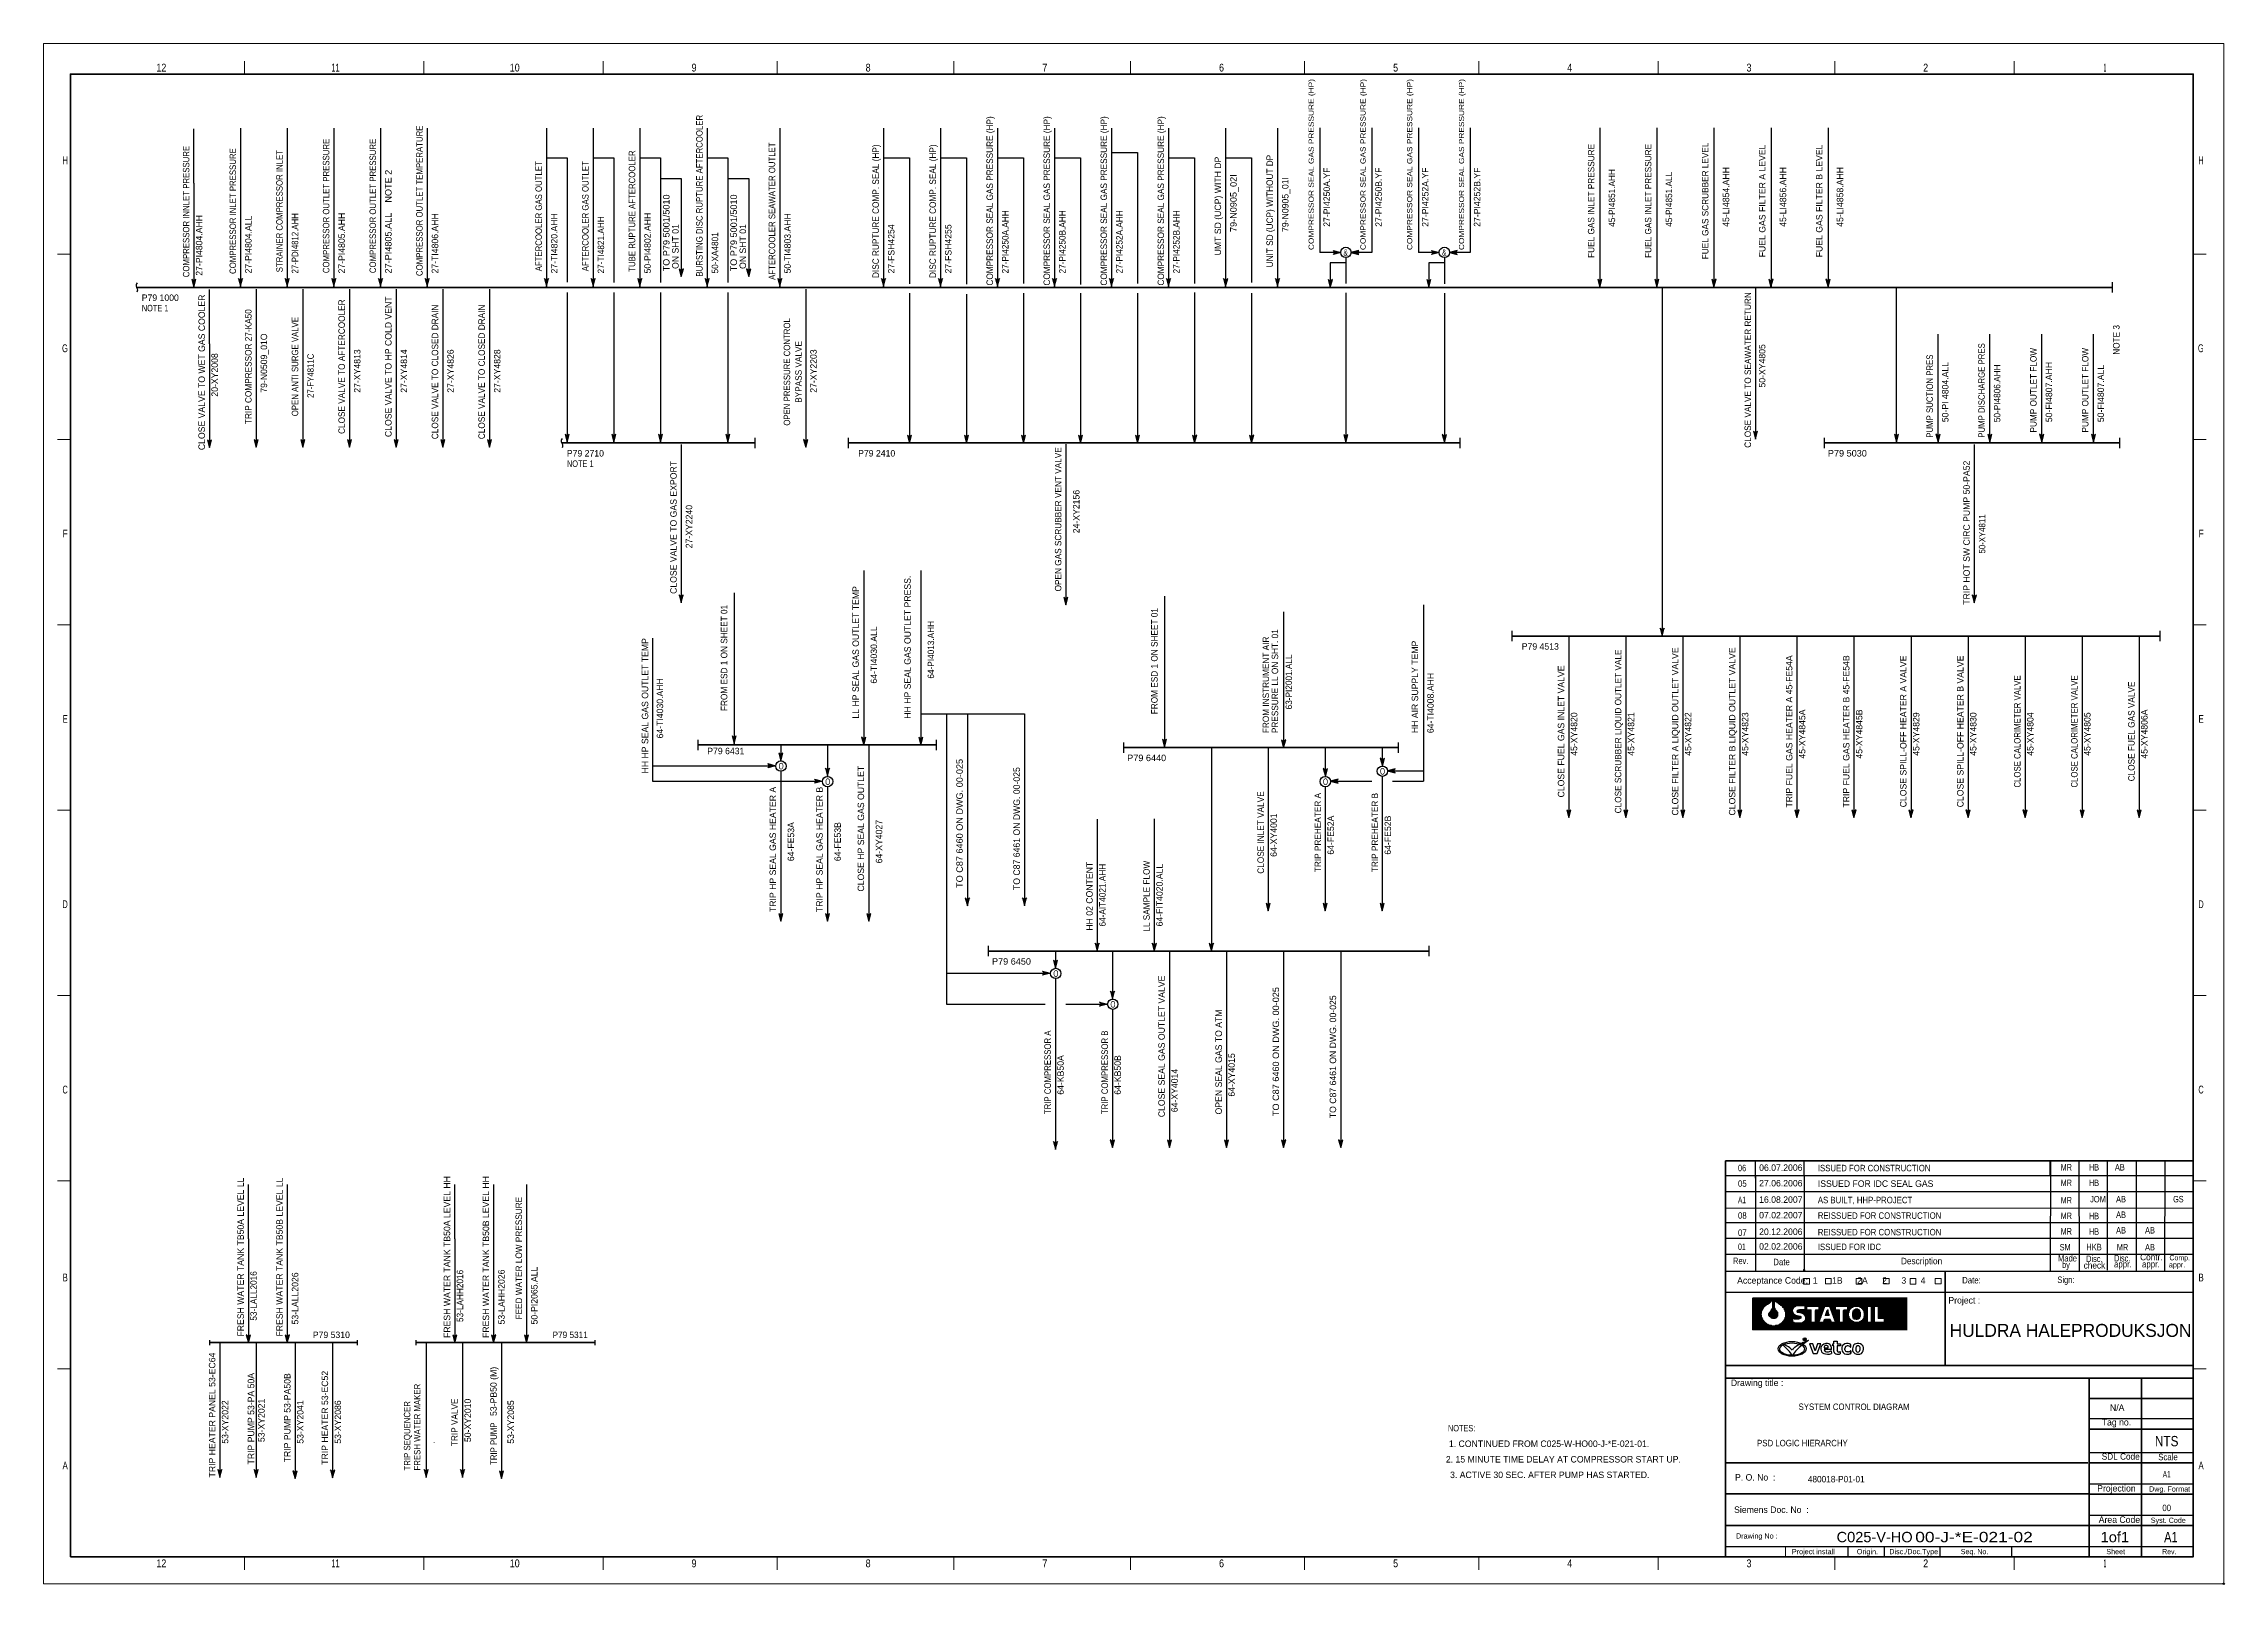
# Model space of a CAD drawing. Header units: millimetres. Extents: x 2 to 843, y -2 to 592.
import ezdxf
from ezdxf.enums import TextEntityAlignment as Align

# ---------------------------------------------------------------- set-up
doc = ezdxf.new("R2010")
doc.units = ezdxf.units.MM
doc.header["$PDMODE"] = 32
doc.header["$PDSIZE"] = 0.5
for name, color, linetype, lineweight in [('1', 7, 'Continuous', 13), ('12', 7, 'Continuous', 25), ('34', 7, 'Continuous', 25), ('35', 7, 'Continuous', 25), ('9', 7, 'Continuous', 13)]:
    doc.layers.add(name, color=color, linetype=linetype, lineweight=lineweight)
doc.layers.add('2', color=7, linetype='Continuous')
doc.layers.add('36', color=7, linetype='Continuous')

msp = doc.modelspace()

# ---------------------------------------------------------------- texts
at = {"layer": '1'}
for s, width, p in [('12', 0.85, (47.056, 581.731)), ('11', 0.65, (114.218, 581.731)), ('10', 0.85, (183.377, 581.731)), ('9', 0.85, (252.546, 581.731)), ('8', 0.85, (319.704, 581.731)), ('7', 0.85, (387.865, 581.731)), ('6', 0.85, (456.026, 581.731)), ('5', 0.85, (523.184, 581.731)), ('4', 0.85, (590.342, 581.731)), ('3', 0.85, (659.505, 581.731)), ('2', 0.85, (727.666, 581.731)), ('1', 0.4, (796.821, 581.731)), ('12', 0.85, (47.056, 4.851)), ('11', 0.65, (114.218, 4.851)), ('10', 0.85, (183.377, 4.851)), ('9', 0.85, (252.546, 4.851)), ('8', 0.85, (319.704, 4.851)), ('7', 0.85, (387.865, 4.851)), ('6', 0.85, (456.026, 4.851)), ('5', 0.85, (523.184, 4.851)), ('4', 0.85, (590.342, 4.851)), ('3', 0.85, (659.505, 4.851)), ('2', 0.85, (727.666, 4.851)), ('1', 0.4, (796.821, 4.851))]:
    msp.add_text(s, height=3.02, dxfattribs=dict(at, width=width)).set_placement(p, align=Align.CENTER)
for s, width, p in [('H', 0.65, (10.969, 545.991)), ('H', 0.65, (834.911, 545.991)), ('G', 0.65, (10.969, 473.504)), ('G', 0.65, (834.911, 473.504)), ('F', 0.8, (10.969, 402.023)), ('F', 0.8, (834.911, 402.023)), ('E', 0.75, (10.969, 330.542)), ('E', 0.75, (834.911, 330.542)), ('D', 0.65, (10.969, 259.061)), ('D', 0.65, (834.911, 259.061)), ('C', 0.65, (10.969, 187.58)), ('C', 0.65, (834.911, 187.58)), ('B', 0.75, (10.969, 115.093)), ('B', 0.75, (834.911, 115.093)), ('A', 0.75, (10.969, 42.606)), ('A', 0.75, (834.911, 42.606))]:
    msp.add_text(s, height=3.02, dxfattribs=dict(at, width=width)).set_placement(p, align=Align.RIGHT)
for s, height, width, p in [('&', 2.5, 0.6, (503.087, 510.709)), ('&', 2.5, 0.6, (541.087, 510.709)), ('O', 2.5, 0.6, (285.158, 312.583)), ('O', 2.5, 0.6, (517.158, 310.583)), ('O', 2.5, 0.6, (303.158, 306.583)), ('O', 2.5, 0.6, (495.158, 306.583)), ('O', 2.5, 0.6, (391.158, 232.583)), ('O', 2.5, 0.6, (413.168, 220.722)), ('Rev.', 2.5, 0.85, (653.391, 121.777)), ('Date', 2.5, 0.9, (668.88, 121.337)), ('Description', 2.5, 0.95, (718.136, 121.721)), ('Made', 2.5, 0.8, (778.736, 122.791)), ('by', 2.5, 0.85, (780.285, 120.272)), ('check', 2.5, 0.95, (788.622, 120.051)), ('Disc.', 2.5, 0.85, (789.58, 122.569)), ('appr.', 2.5, 0.9, (800.332, 120.494)), ('Disc.', 2.5, 0.85, (800.332, 122.79)), ('Contr.', 2.5, 0.95, (810.401, 123.232)), ('appr.', 2.5, 0.9, (811.131, 120.494)), ('Comp.', 2.013, 0.8, (821.7, 123.232)), ('Date:', 2.5, 0.9, (741.735, 114.314)), ('Sign:', 2.5, 0.85, (778.506, 114.48)), ('SDL Code', 2.5, 0.95, (795.586, 46.333)), ('Scale', 2.5, 0.9, (817.372, 46.129)), ('480018-P01-01', 2.5, 0.95, (682.22, 37.582)), ('Dwg. Format', 2.013, 0.9, (813.864, 34.048)), ('Syst. Code', 2.013, 0.9, (814.491, 21.966)), ('A1', 4, 0.8, (819.641, 14.497)), ('Seq. No.', 2.013, 0.85, (741.193, 9.885)), ('Sheet', 2.013, 0.95, (797.325, 9.885)), ('Rev.', 2.013, 0.8, (818.876, 9.885))]:
    msp.add_text(s, height=height, dxfattribs=dict(at, width=width)).set_placement(p)
for s, width, p in [('NOTE 3', 0.95, (802.454, 472.497)), ('PUMP SUCTION PRES', 0.9, (730.454, 440.497)), ('PUMP DISCHARGE PRES', 0.9, (750.454, 440.497)), ('PUMP OUTLET FLOW', 0.95, (770.454, 442.497)), ('PUMP OUTLET FLOW', 0.95, (790.454, 442.497)), ('50-PI4806.AHH', 0.95, (756.454, 446.497))]:
    msp.add_text(s, height=2.5, rotation=90, dxfattribs=dict(at, width=width)).set_placement(p)
for s, p in [('50-PI 4804.ALL', (736.454, 446.497)), ('50-FI4807.AHH', (776.454, 446.497)), ('50-FI4807.ALL', (796.454, 446.497))]:
    msp.add_text(s, height=2.5, rotation=90, dxfattribs=at).set_placement(p)
for s, height, p in [('appr.', 2.013, (821.472, 120.494)), ('Acceptance Code:  1      1B      2A      2      3      4  ', 2.5, (654.939, 114.231)), ('Project :', 2.5, (736.425, 106.571)), ('Drawing title :', 2.5, (652.506, 74.754)), ('N/A', 2.5, (798.749, 65.157)), ('Tag no.', 2.5, (795.582, 59.535)), ('P. O. No  :', 2.5, (654.104, 38.287)), ('Projection', 2.5, (793.817, 34.048)), ('Siemens Doc. No  :', 2.5, (653.752, 25.812)), ('Drawing No :', 2.013, (654.488, 15.926)), ('Area Code', 2.5, (794.406, 21.966)), ('Project install', 2.013, (676.039, 9.885)), ('Origin.', 2.013, (701.098, 9.885)), ('Disc./Doc.Type', 2.013, (713.628, 9.885))]:
    msp.add_text(s, height=height, dxfattribs=at).set_placement(p)
at = {"layer": '12'}
for s, height, width, p in [('COMPRESSOR SEAL GAS PRESSURE (HP)', 2, 1.2, (491.609, 545.864)), ('COMPRESSOR SEAL GAS PRESSURE (HP)', 2, 1.2, (511.609, 545.864)), ('COMPRESSOR SEAL GAS PRESSURE (HP)', 2, 1.2, (529.609, 545.864)), ('COMPRESSOR SEAL GAS PRESSURE (HP)', 2, 1.2, (549.609, 545.864)), ('BURSTING DISC RUPTURE AFTERCOOLER', 2.5, 0.9, (255.86, 533.835)), ('COMPRESSOR SEAL GAS PRESSURE (HP)', 2.5, 0.95, (367.86, 531.832)), ('COMPRESSOR SEAL GAS PRESSURE (HP)', 2.5, 0.95, (389.86, 531.832)), ('COMPRESSOR SEAL GAS PRESSURE (HP)', 2.5, 0.95, (411.86, 531.832)), ('COMPRESSOR SEAL GAS PRESSURE (HP)', 2.5, 0.95, (433.86, 531.832)), ('COMPRESSOR OUTLET PRESSURE', 2.5, 0.9, (111.86, 529.887)), ('COMPRESSOR OUTLET PRESSURE', 2.5, 0.9, (129.86, 529.887)), ('COMPRESSOR OUTLET TEMPERATURE', 2.5, 0.9, (147.86, 531.864)), ('COMPRESSOR INNLET PRESSURE', 2.5, 0.9, (57.868, 527.73)), ('COMPRESSOR INLET PRESSURE', 2.5, 0.9, (75.86, 527.895)), ('STRAINER COMPRESSOR INLET', 2.5, 0.9, (93.86, 527.894)), ('AFTERCOOLER GAS OUTLET', 2.5, 0.9, (193.86, 525.917)), ('AFTERCOOLER GAS OUTLET', 2.5, 0.9, (211.86, 525.917)), ('TUBE RUPTURE AFTERCOOLER', 2.5, 0.9, (229.86, 527.907)), ('AFTERCOOLER SEAWATER OUTLET', 2.5, 0.9, (283.86, 527.878)), ('DISC RUPTURE COMP. SEAL (HP)', 2.5, 0.95, (323.86, 527.871)), ('DISC RUPTURE COMP. SEAL (HP)', 2.5, 0.95, (345.86, 527.871)), ('UNIT SD (UCP) WITHOUT DP', 2.5, 0.95, (475.86, 527.906)), ('FUEL GAS INLET PRESSURE', 2.5, 0.95, (599.86, 531.832)), ('FUEL GAS INLET PRESSURE', 2.5, 0.95, (621.86, 531.832)), ('FUEL GAS SCRUBBER LEVEL', 2.5, 0.95, (643.86, 531.832)), ('CLOSE VALVE TO SEAWATER RETURN', 2.5, 0.95, (660.287, 466.622)), ('TRIP COMPRESSOR 27-KA50', 2.5, 0.95, (81.86, 467.912)), ('CLOSE VALVE TO AFTERCOOLER', 2.5, 0.95, (117.86, 467.891)), ('CLOSE VALVE TO CLOSED DRAIN', 2.5, 0.95, (153.86, 465.883)), ('CLOSE VALVE TO CLOSED DRAIN', 2.5, 0.95, (171.86, 465.883)), ('OPEN ANTI SURGE VALVE', 2.5, 0.9, (99.86, 467.927)), ('OPEN PRESSURE CONTROL', 2.5, 0.9, (289.629, 465.88)), ('BYPASS VALVE', 2.5, 0.95, (294.089, 465.879)), ('OPEN GAS SCRUBBER VENT VALVE', 2.5, 0.95, (394.25, 409.02)), ('FROM ESD 1 ON SHEET 01', 2.5, 0.95, (265.372, 355.565)), ('FROM ESD 1 ON SHEET 01', 2.5, 0.95, (431.372, 354.318)), ('64-PI4013.AHH', 2.5, 0.95, (345.15, 358.709)), ('63-PI2001.ALL', 2.5, 0.95, (483.226, 346.309)), ('CLOSE SCRUBBER LIQUID OUTLET VALE', 2.5, 0.95, (610.259, 327.218)), ('CLOSE CALORIMETER VALVE', 2.5, 0.9, (764.259, 327.218)), ('CLOSE CALORIMETER VALVE', 2.5, 0.9, (786.259, 327.218)), ('CLOSE FUEL GAS VALVE', 2.5, 0.95, (808.259, 327.218)), ('TO C87 6460 ON DWG. 00-025', 2.5, 1.05, (356.226, 291.735)), ('CLOSE INLET VALVE', 2.5, 0.95, (472.383, 288.225)), ('TRIP PREHEATER A', 2.5, 0.95, (494.402, 288.224)), ('TRIP PREHEATER B', 2.5, 0.95, (516.42, 288.224)), ('64-AIT4021.AHH', 2.5, 0.95, (411.326, 264.085)), ('LL SAMPLE FLOW', 2.5, 0.95, (428.345, 263.658)), ('TO C87 6460 ON DWG. 00-025', 2.5, 1.05, (478.226, 203.735)), ('TRIP COMPRESSOR A', 2.5, 0.9, (390.188, 195.734)), ('TRIP COMPRESSOR B', 2.5, 0.9, (412.207, 195.735)), ('FEED WATER LOW PRESSURE ', 2.5, 0.95, (186.175, 124.497)), ('53-LALL2016', 2.5, 0.95, (83.891, 109.497)), ('53-LAHH2016', 2.5, 0.95, (163.498, 109.496)), ('TRIP PUMP', 2.5, 0.9, (176.498, 52.497))]:
    msp.add_text(s, height=height, rotation=90, dxfattribs=dict(at, width=width)).set_placement(p, align=Align.CENTER)
for s, p in [('UMT SD (UCP) WITH DP', (455.86, 529.864)), ('FUEL GAS FILTER A LEVEL', (665.86, 531.831)), ('FUEL GAS FILTER B LEVEL', (687.86, 531.831)), ('27-PI4804.AHH', (62.868, 514.693)), ('CLOSE VALVE TO WET GAS COOLER', (63.868, 465.71)), ('CLOSE VALVE TO HP COLD VENT', (135.86, 467.878)), ('20-XY2008', (68.868, 464.709)), ('CLOSE VALVE TO GAS EXPORT', (245.86, 405.894)), ('TRIP HOT SW CIRC PUMP 50-PA52', (744.673, 403.867)), ('24-XY2156', (401.25, 412.015)), ('HH HP SEAL GAS OUTLET PRESS.', (336.15, 359.714)), ('LL HP SEAL GAS OUTLET TEMP', (316.15, 357.715)), ('HH HP SEAL GAS OUTLET TEMP', (234.88, 337.106)), ('64-TI4030.ALL', (323.15, 356.709)), ('CLOSE FILTER A LIQUID OUTLET VALVE', (632.259, 327.217)), ('CLOSE FILTER B LIQUID OUTLET VALVE', (654.259, 327.217)), ('TRIP FUEL GAS HEATER A 45-FE54A', (676.259, 327.217)), ('TRIP FUEL GAS HEATER B 45-FE54B', (698.259, 327.218)), ('CLOSE SPILL-OFF HEATER A VALVE', (720.259, 327.217)), ('CLOSE SPILL-OFF HEATER B VALVE', (742.259, 327.217)), ('64-TI4030.AHH', (240.637, 336.132)), ('CLOSE FUEL GAS INLET VALVE', (588.259, 327.217)), ('45-XY4820', (593.259, 326.213)), ('45-XY4821', (615.259, 326.213)), ('45-XY4822', (637.259, 326.213)), ('45-XY4823', (659.259, 326.213)), ('45-XY4845A', (681.259, 326.213)), ('45-XY4845B', (703.259, 326.213)), ('45-XY4829', (725.259, 326.213)), ('45-XY4830', (747.259, 326.213)), ('45-XY4804', (769.259, 326.213)), ('45-XY4805', (791.259, 326.213)), ('45-XY4806A', (813.259, 326.212)), ('CLOSE HP SEAL GAS OUTLET', (318.15, 289.715)), ('TO C87 6461 ON DWG. 00-025', (378.245, 289.735)), ('TRIP HP SEAL GAS HEATER A', (284.169, 281.715)), ('TRIP HP SEAL GAS HEATER B', (302.188, 281.714)), ('64-XY4001', (477.383, 287.219)), ('64-FE52A', (499.402, 287.219)), ('64-FE52B', (521.42, 287.219)), ('64-FE53A', (291.169, 284.709)), ('64-FE53B', (309.188, 284.709)), ('64-XY4027', (325.15, 284.709)), ('HH 02 CONTENT', (406.326, 263.657)), ('64-FIT4020.ALL', (433.345, 264.086)), ('CLOSE SEAL GAS OUTLET VALVE', (434.15, 205.735)), ('OPEN SEAL GAS TO ATM', (456.169, 199.735)), ('TO C87 6461 ON DWG. 00-025', (500.245, 201.735)), ('64-KB50A', (395.188, 194.73)), ('64-KB50B', (417.207, 194.73)), ('64-XY4015', (461.169, 194.73)), ('64-XY4014', (439.15, 188.73)), ('FRESH WATER TANK TB50A LEVEL LL', (78.891, 124.497)), ('FRESH WATER TANK TB50B LEVEL LL', (93.891, 124.497)), ('FRESH WATER TANK TB50A LEVEL HH', (158.498, 124.497)), ('FRESH WATER TANK TB50B LEVEL HH', (173.498, 124.497)), ('TRIP PUMP 53-PA50B', (96.891, 62.496)), ('TRIP HEATER 53-EC52', (111.391, 62.496)), ('53-XY2021', (86.891, 61.497)), ('50-XY2010', (166.498, 61.496))]:
    msp.add_text(s, height=2.5, rotation=90, dxfattribs=at).set_placement(p, align=Align.CENTER)
for s, width, p in [('27-PI4805.ALL    NOTE 2', 1.05, (135.86, 503.851)), ('79-N0905_02I', 1.05, (461.86, 519.851)), ('45-PI4851.AHH', 0.95, (607.86, 521.851)), ('45-PI4851.ALL', 0.95, (629.86, 521.851)), ('TO P79 5001/5010', 1.05, (243.088, 504.664)), ('TO P79 5001/5010', 1.05, (269.088, 504.664)), ('27-PDI4812.AHH', 0.9, (99.86, 503.851)), ('27-TI4821.AHH', 0.95, (217.86, 503.851)), ('27-PI4250A.AHH', 0.95, (373.86, 503.851)), ('27-PI4250B.AHH', 0.95, (395.86, 503.851)), ('27-PI4252A.AHH', 0.95, (417.86, 503.851)), ('27-PI4252B.AHH', 0.95, (439.86, 503.851)), ('50-XA4801', 0.95, (261.86, 503.851)), ('27-FY4811C', 0.9, (105.86, 455.851)), ('50-XY4811', 0.9, (750.673, 395.851)), ('FROM INSTRUMENT AIR ', 0.95, (474.369, 326.559)), ('PRESSURE LL ON SHT. 01', 0.95, (477.877, 326.559)), ('TRIP SEQUENCER', 0.9, (143.106, 42.174)), ('FRESH WATER MAKER', 0.9, (147.006, 42.174)), ('TRIP VALVE', 0.95, (161.395, 51.583)), ('.', 0.8, (152.498, 52.497))]:
    msp.add_text(s, height=2.5, rotation=90, dxfattribs=dict(at, width=width)).set_placement(p)
for s, p in [('79-N0905_01I', (481.86, 519.851)), ('27-PI4250A.YF', (497.86, 521.851)), ('27-PI4250B.YF', (517.86, 521.851)), ('27-PI4252A.YF', (535.86, 521.851)), ('27-PI4252B.YF', (555.86, 521.851)), ('45-LI4854.AHH', (651.86, 521.851)), ('45-LI4856.AHH', (673.86, 521.851)), ('45-LI4858.AHH', (695.86, 521.851)), ('27-PI4804.ALL', (81.86, 503.851)), ('27-PI4805.AHH', (117.86, 503.851)), ('27-TI4806.AHH', (153.86, 503.851)), ('27-TI4820.AHH', (199.86, 503.851)), ('50-PI4802.AHH', (235.86, 503.851)), (' ON SHT 01', (246.597, 504.664)), (' ON SHT 01', (272.597, 504.664)), ('50-TI4803.AHH', (289.86, 503.851)), ('27-FSH4254', (329.86, 503.851)), ('27-FSH4255', (351.86, 503.851)), ('79-N0509_01O', (87.86, 457.851)), ('27-XY4813', (123.86, 457.851)), ('27-XY4814', (141.86, 457.851)), ('27-XY4826', (159.86, 457.851)), ('27-XY4828', (177.86, 457.851)), ('27-XY2203', (299.86, 457.851)), ('50-XY4805', (665.839, 459.837)), ('27-XY2240', (251.86, 397.851)), ('HH AIR SUPPLY TEMP', (531.878, 326.559)), ('64-TI4008.AHH', (537.878, 326.559)), ('53-LALL2026', (99.891, 98.497)), ('53-LAHH2026', (179.498, 98.497)), ('50-PI2065.ALL', (192.175, 98.497)), ('TRIP HEATER PANEL 53-EC64', (67.891, 39.497)), ('TRIP PUMP 53-PA 50A', (82.891, 44.497)), ('53-PB50 (M)', (176.427, 63.206)), ('53-XY2022', (72.891, 52.497)), ('53-XY2041', (101.891, 52.497)), ('53-XY2086', (116.391, 52.497)), ('53-XY2085', (183.084, 52.497))]:
    msp.add_text(s, height=2.5, rotation=90, dxfattribs=at).set_placement(p)
for s, width, p in [('NOTE 1', 0.85, (44.656, 489.246)), ('NOTE 1', 0.85, (208.656, 429.246)), ('P79 5030', 1.05, (697.456, 433.246)), ('P79 6440', 1.05, (427.159, 315.757)), ('P79 6450', 1.05, (375.002, 237.267)), ('P79 5311', 0.95, (204.767, 93.246)), ('NOTES:', 0.85, (548.652, 57.246))]:
    msp.add_text(s, height=2.5, dxfattribs=dict(at, width=width)).set_placement(p, align=Align.CENTER)
for s, p in [('P79 1000', (46.641, 493.246)), ('P79 2710', (210.641, 433.246)), ('P79 2410', (323.002, 433.246)), ('P79 4513', (578.997, 358.75)), ('P79 6431', (264.807, 318.42)), ('P79 5310', (112.641, 93.246)), ('1. CONTINUED FROM C025-W-HO00-J-*E-021-01.', (582.381, 51.246)), ('2. 15 MINUTE TIME DELAY AT COMPRESSOR START UP.', (587.896, 45.246)), ('3. ACTIVE 30 SEC. AFTER PUMP HAS STARTED.', (582.651, 39.246))]:
    msp.add_text(s, height=2.5, dxfattribs=at).set_placement(p, align=Align.CENTER)
at = {"layer": '2'}
msp.add_text('HULDRA HALEPRODUKSJON', height=5, dxfattribs=at).set_placement((783.56, 93.698), align=Align.CENTER)
for s, height, width, p in [('SYSTEM CONTROL DIAGRAM', 2.5, 0.9, (678.641, 65.497)), ('PSD LOGIC HIERARCHY', 2.5, 0.9, (662.641, 51.497)), ('00-J-*E-021-02', 4, 1.25, (723.641, 14.497))]:
    msp.add_text(s, height=height, dxfattribs=dict(at, width=width)).set_placement(p)
for s, height, width, p in [('NTS', 4, 0.85, (820.627, 51.497)), ('A1', 2.5, 0.6, (820.641, 39.497)), ('00', 2.5, 0.9, (820.641, 26.497)), ('1of1', 4, 1.05, (800.641, 14.497))]:
    msp.add_text(s, height=height, dxfattribs=dict(at, width=width)).set_placement(p, align=Align.CENTER)
at = {"layer": '2', "width": 1.05}
msp.add_text('C025-V-HO', height=4, dxfattribs=at).set_placement((722.641, 14.497), align=Align.RIGHT)
at = {"layer": '36'}
for s, width, p in [('06', 0.85, (655.261, 157.594)), ('ISSUED FOR CONSTRUCTION ', 0.9, (686.057, 157.561)), ('MR', 0.7, (779.73, 157.873)), ('HB', 0.7, (790.654, 157.873)), ('AB', 0.75, (800.654, 157.873)), ('05', 0.9, (655.261, 151.594)), ('MR', 0.7, (779.73, 151.873)), ('HB', 0.7, (790.654, 151.873)), ('A1', 0.6, (655.262, 145.269)), ('AS BUILT, HHP-PROJECT', 0.9, (686.059, 145.235)), ('MR', 0.7, (779.73, 145.172)), ('JOM', 0.75, (791.108, 145.569)), ('AB', 0.75, (801.108, 145.569)), ('GS', 0.7, (823.108, 145.569)), ('07', 0.9, (655.261, 132.635)), ('08', 0.9, (655.262, 139.269)), ('REISSUED FOR CONSTRUCTION', 0.9, (686.057, 132.852)), ('REISSUED FOR CONSTRUCTION', 0.9, (686.059, 139.235)), ('MR', 0.7, (779.73, 139.172)), ('MR', 0.7, (779.73, 133.172)), ('HB', 0.7, (790.654, 139.083)), ('HB', 0.7, (790.654, 133.083)), ('AB', 0.75, (801.108, 139.569)), ('AB', 0.75, (801.108, 133.569)), ('AB', 0.75, (812.284, 133.569)), ('01', 0.65, (655.262, 127.202)), ('ISSUED FOR IDC', 0.9, (686.059, 127.169)), ('SM', 0.7, (779.36, 127.039)), ('HKB', 0.8, (789.633, 127.092)), ('MR', 0.7, (801.424, 127.039)), ('AB', 0.75, (812.284, 127.039))]:
    msp.add_text(s, height=2.5, dxfattribs=dict(at, width=width)).set_placement(p)
for s, p in [('06.07.2006', (663.418, 157.724)), ('27.06.2006', (663.418, 151.724)), ('ISSUED FOR IDC SEAL GAS ', (686.057, 151.561)), ('16.08.2007', (663.42, 145.398)), ('07.02.2007', (663.42, 139.398)), ('20.12.2006', (663.418, 133.015)), ('02.02.2006', (663.42, 127.332))]:
    msp.add_text(s, height=2.5, dxfattribs=at).set_placement(p)

# ---------------------------------------------------------------- hatches: boundary and pattern name
at = {"layer": '35'}
msp.add_hatch(color=256, dxfattribs=at).paths.add_polyline_path([(681.613, 92.76, 1), (680.403, 92.76, 1)])

# ---------------------------------------------------------------- linework, layer by layer
at = {"layer": '1'}
for p, q in [((79.132, 585.758), (79.132, 580.724)), ((148.295, 585.758), (148.295, 580.724)), ((217.458, 585.758), (217.458, 580.724)), ((284.617, 585.758), (284.617, 580.724)), ((352.777, 585.758), (352.777, 580.724)), ((420.938, 585.758), (420.938, 580.724)), ((488.096, 585.758), (488.096, 580.724)), ((555.254, 585.758), (555.254, 580.724)), ((624.417, 585.758), (624.417, 580.724)), ((692.578, 585.758), (692.578, 580.724)), ((761.741, 585.758), (761.741, 580.724)), ((11.974, 511.257), (6.962, 511.257)), ((835.916, 511.257), (830.904, 511.257)), ((11.974, 439.776), (6.962, 439.776)), ((835.916, 439.776), (830.904, 439.776)), ((11.974, 368.296), (6.962, 368.296)), ((835.916, 368.296), (830.904, 368.296)), ((11.974, 296.815), (6.962, 296.815)), ((835.916, 296.815), (830.904, 296.815)), ((11.974, 225.335), (6.962, 225.335)), ((835.916, 225.335), (830.904, 225.335)), ((11.974, 153.854), (6.962, 153.854)), ((835.916, 153.854), (830.904, 153.854)), ((661.028, 108.78), (720.48, 108.78)), ((661.028, 108.584), (720.48, 108.584)), ((661.028, 108.388), (720.48, 108.388)), ((669.364, 108.192), (720.48, 108.192)), ((669.572, 107.996), (720.48, 107.996)), ((669.78, 107.801), (720.48, 107.801)), ((669.989, 107.605), (720.48, 107.605)), ((670.198, 107.409), (720.48, 107.409)), ((670.406, 107.213), (720.48, 107.213)), ((670.614, 107.017), (720.48, 107.017)), ((670.823, 106.821), (720.48, 106.821)), ((671.031, 106.626), (720.48, 106.626)), ((671.239, 106.626), (720.48, 106.626)), ((671.448, 106.43), (720.48, 106.43)), ((671.656, 106.234), (720.48, 106.234)), ((672.073, 106.038), (720.48, 106.038)), ((679.783, 105.843), (720.48, 105.843)), ((709.582, 105.646), (720.48, 105.646)), ((709.582, 105.45), (720.48, 105.45)), ((709.582, 105.255), (720.48, 105.255)), ((709.582, 105.059), (720.48, 105.059)), ((709.582, 104.863), (720.48, 104.863)), ((709.582, 104.667), (720.48, 104.667)), ((709.582, 104.472), (720.48, 104.472)), ((709.582, 104.276), (720.48, 104.276)), ((709.582, 104.08), (720.48, 104.08)), ((709.582, 103.884), (720.48, 103.884)), ((709.582, 103.688), (720.48, 103.688)), ((709.582, 103.492), (720.48, 103.492)), ((709.582, 103.296), (720.48, 103.296)), ((709.582, 103.101), (720.48, 103.101)), ((709.582, 102.905), (720.48, 102.905)), ((709.582, 102.709), (720.48, 102.709)), ((709.582, 102.513), (720.48, 102.513)), ((709.582, 102.317), (720.48, 102.317)), ((709.582, 102.121), (720.48, 102.121)), ((709.582, 101.925), (720.48, 101.925)), ((709.582, 101.73), (720.48, 101.73)), ((709.582, 101.534), (720.48, 101.534)), ((709.582, 101.338), (720.48, 101.338)), ((709.582, 101.143), (720.48, 101.143)), ((661.028, 98.009), (720.48, 98.009)), ((661.028, 97.813), (720.48, 97.813)), ((661.028, 97.617), (720.48, 97.617)), ((661.028, 97.421), (720.48, 97.421)), ((661.028, 97.225), (720.48, 97.225)), ((661.028, 97.03), (720.48, 97.03)), ((661.028, 96.834), (720.48, 96.834)), ((669.572, 98.009), (720.48, 98.009)), ((670.406, 98.205), (720.48, 98.205)), ((670.823, 98.401), (720.48, 98.401)), ((671.239, 98.596), (720.48, 98.596)), ((671.448, 98.792), (720.48, 98.792)), ((671.865, 98.988), (720.48, 98.988)), ((672.073, 98.988), (720.48, 98.988)), ((679.991, 99.184), (720.48, 99.184)), ((711.875, 100.946), (720.48, 100.946)), ((711.875, 100.75), (720.48, 100.75)), ((711.875, 100.555), (720.48, 100.555)), ((711.875, 100.359), (720.48, 100.359)), ((711.875, 100.163), (720.48, 100.163)), ((711.875, 99.967), (720.48, 99.967)), ((711.875, 99.772), (720.48, 99.772)), ((711.875, 99.576), (720.48, 99.576)), ((711.875, 99.38), (720.48, 99.38)), ((11.974, 81.366), (6.962, 81.366)), ((835.916, 81.421), (830.904, 81.421)), ((79.132, 8.879), (79.132, 3.845)), ((148.295, 8.879), (148.295, 3.845)), ((217.458, 8.879), (217.458, 3.845)), ((284.617, 8.879), (284.617, 3.845)), ((352.777, 8.879), (352.777, 3.845)), ((420.938, 8.879), (420.938, 3.845)), ((488.096, 8.879), (488.096, 3.845)), ((555.254, 8.879), (555.254, 3.845)), ((624.417, 8.869), (624.417, 3.845)), ((673.533, 8.879), (673.533, 12.906)), ((692.578, 8.879), (692.578, 3.845)), ((761.741, 8.879), (761.741, 3.845))]:
    msp.add_line(p, q, dxfattribs=at)
at = {"layer": '1', "lineweight": 25}
for p, q in [((500, 512), (494, 512)), ((504, 508), (498, 508)), ((514, 512), (508, 512)), ((538, 512), (532, 512)), ((542, 508), (536, 508)), ((552, 512), (546, 512)), ((203.641, 496.497), (203.641, 438.497)), ((221.641, 496.497), (221.641, 438.497)), ((239.641, 496.497), (239.641, 438.497)), ((265.641, 496.497), (265.641, 438.497)), ((445.641, 496.466), (445.641, 438.497)), ((662, 498), (662, 440)), ((716.454, 438.497), (716.454, 498.497)), ((799.641, 500.497), (799.641, 496.497)), ((335.641, 496.24), (335.641, 438.497)), ((357.641, 495.844), (357.641, 438.497)), ((379.641, 496.297), (379.641, 438.497)), ((401.641, 496.24), (401.641, 438.497)), ((423.641, 496.296), (423.641, 440.497)), ((467.641, 496.294), (467.641, 438.497)), ((732.454, 440.497), (732.454, 480.497)), ((752.454, 438.497), (752.454, 480.497)), ((772.454, 440.497), (772.454, 480.497)), ((792.454, 440.497), (792.454, 480.497)), ((276, 440.497), (276, 436.497)), ((312.005, 440.497), (312.005, 436.497)), ((547.951, 440.497), (547.951, 436.497)), ((688.454, 440.497), (688.454, 436.497)), ((802.454, 440.497), (802.454, 436.497)), ((268.012, 380.654), (268.012, 322.497)), ((434.012, 379.409), (434.012, 321.251)), ((568, 366), (568, 362)), ((818, 366), (818, 362)), ((254, 324), (254, 320)), ((346, 324), (346, 320)), ((418.161, 323.007), (418.161, 319.007)), ((524.108, 323.007), (524.108, 319.007)), ((520, 312), (534, 312)), ((498, 308), (514, 308)), ((522, 308), (534, 308)), ((366.005, 244.517), (366.005, 240.517)), ((535.951, 244.517), (535.951, 240.517)), ((661.956, 154.954), (661.956, 161.569)), ((680.775, 155.741), (680.775, 161.569)), ((775.783, 161.569), (775.712, 118.987)), ((775.735, 155.977), (775.735, 161.571)), ((786.787, 161.569), (786.885, 118.804)), ((797.861, 119.38), (797.861, 161.471)), ((808.85, 161.569), (808.863, 119.283)), ((819.891, 161.569), (819.794, 118.786)), ((11.974, 8.879), (11.974, 154.861)), ((661.988, 155.864), (661.988, 118.961)), ((680.746, 155.86), (680.783, 118.965)), ((650.466, 149.771), (830.91, 149.771)), ((650.468, 143.446), (830.909, 143.349)), ((650.469, 137.787), (830.911, 137.782)), ((650.458, 131.728), (830.916, 131.728)), ((650.454, 125.664), (830.904, 125.664)), ((650.364, 110.915), (830.917, 110.915)), ((790.887, 62.161), (830.926, 62.161)), ((790.809, 49.15), (830.916, 49.15)), ((790.809, 37.068), (830.93, 37.068)), ((790.809, 24.987), (830.926, 24.987)), ((650.464, 12.906), (830.926, 12.906)), ((697.59, 12.906), (697.59, 8.879)), ((697.59, 12.906), (697.59, 8.879)), ((711.623, 12.906), (711.623, 8.879)), ((733.174, 12.906), (733.174, 8.879)), ((760.739, 12.906), (760.739, 8.879)), ((760.739, 12.906), (760.739, 8.879))]:
    msp.add_line(p, q, dxfattribs=at)
at = {"layer": '1', "lineweight": 35}
for p, q in [((37.641, 498.497), (500.394, 498.497)), ((498, 498.497), (799.641, 498.497)), ((201.641, 438.497), (276, 438.497)), ((312.005, 438.497), (547.951, 438.497)), ((688.454, 438.497), (802.454, 438.497)), ((568, 364), (817.946, 364)), ((254.054, 322), (346, 322)), ((418.161, 321.007), (524.108, 321.007)), ((366.005, 242.517), (535.951, 242.517)), ((650.425, 82.62), (650.479, 161.569)), ((650.479, 161.569), (830.701, 161.569)), ((830.904, 155.867), (830.904, 81.845)), ((830.898, 118.987), (650.449, 118.972)), ((735.191, 118.732), (735.23, 82.687)), ((830.926, 77.769), (650.514, 77.769)), ((790.72, 20.977), (790.713, 77.754)), ((810.857, 33.041), (810.934, 77.75)), ((830.926, 69.957), (790.754, 69.957)), ((830.926, 58.145), (790.633, 58.13)), ((790.197, 45.127), (650.463, 45.127)), ((830.926, 45.122), (790.809, 45.122)), ((790.982, 33.193), (650.638, 33.194)), ((810.857, 33.041), (790.809, 33.041)), ((810.857, 20.96), (810.857, 33.041)), ((830.931, 33.041), (810.857, 33.041)), ((830.916, 20.96), (650.613, 20.96)), ((790.72, 8.889), (790.72, 20.97)), ((810.857, 8.879), (810.857, 20.96)), ((650.591, 8.879), (11.974, 8.879))]:
    msp.add_line(p, q, dxfattribs=at)
msp.add_lwpolyline([(830.904, 110.511), (830.904, 580.724), (11.974, 580.724), (11.974, 8.879)], dxfattribs=at)
at = {"layer": '1', "lineweight": 25}
for points in [[(195.641, 548.497), (203.641, 548.497), (203.641, 500.497)], [(213.641, 548.497), (221.641, 548.497), (221.644, 500.413)], [(231.641, 548.497), (239.641, 548.497), (239.644, 500.413)], [(257.641, 548.497), (265.641, 548.497), (265.644, 500.413)], [(325.641, 548.497), (335.641, 548.497), (335.641, 499.864)], [(347.641, 548.497), (357.641, 548.497), (357.641, 499.75)], [(369.641, 548.497), (379.641, 548.497), (379.641, 499.92)], [(391.641, 548.497), (401.641, 548.497), (401.641, 499.638)], [(413.641, 550.497), (423.641, 550.497), (423.641, 500.033)], [(435.641, 548.497), (445.641, 548.497), (445.641, 499.976)], [(457.641, 548.497), (467.641, 548.497), (467.641, 500.313)], [(239.641, 540.497), (247.641, 540.497), (247.643, 502.65)], [(265.641, 540.497), (273.641, 540.497), (273.643, 502.65)], [(650.617, 155.977), (749.436, 155.977), (830.854, 155.977)]]:
    msp.add_lwpolyline(points, dxfattribs=at)
at = {"layer": '1'}
for points in [[(680.587, 116.161), (682.798, 116.161), (682.798, 114.017), (680.587, 114.017)], [(689.05, 116.265), (691.261, 116.265), (691.261, 114.12), (689.05, 114.12)], [(700.8, 116.19), (703.011, 116.19), (703.011, 114.045), (700.8, 114.045)], [(711.382, 116.265), (713.593, 116.265), (713.593, 114.12), (711.382, 114.12)], [(721.653, 116.19), (723.864, 116.19), (723.864, 114.045), (721.653, 114.045)], [(731.38, 116.265), (733.591, 116.265), (733.591, 114.12), (731.38, 114.12)], [(660.82, 96.443), (660.82, 108.584), (661.028, 108.584), (661.028, 96.443)], [(661.028, 108.192), (668.531, 108.192), (668.531, 107.996), (661.028, 107.996)], [(661.028, 107.996), (668.531, 107.996), (668.531, 107.801), (661.028, 107.801)], [(661.028, 107.801), (668.322, 107.801), (668.322, 107.605), (661.028, 107.605)], [(661.028, 107.801), (668.113, 107.801), (668.113, 107.605), (661.028, 107.605)], [(661.028, 107.605), (668.113, 107.605), (668.113, 107.409), (661.028, 107.409)], [(661.028, 107.409), (667.906, 107.409), (667.906, 107.213), (661.028, 107.213)], [(661.028, 107.213), (667.697, 107.213), (667.697, 107.017), (661.028, 107.017)], [(661.028, 107.017), (667.488, 107.017), (667.488, 106.821), (661.028, 106.821)], [(661.028, 106.821), (667.28, 106.821), (667.28, 106.626), (661.028, 106.626)], [(661.028, 106.626), (667.072, 106.626), (667.072, 106.43), (661.028, 106.43)], [(661.028, 106.626), (666.863, 106.626), (666.863, 106.43), (661.028, 106.43)], [(661.028, 106.43), (666.655, 106.43), (666.655, 106.234), (661.028, 106.234)], [(661.028, 106.234), (666.238, 106.234), (666.238, 106.038), (661.028, 106.038)], [(661.028, 106.038), (666.03, 106.038), (666.03, 105.843), (661.028, 105.843)], [(661.028, 105.843), (665.821, 105.843), (665.821, 105.646), (661.028, 105.646)], [(661.028, 105.646), (665.613, 105.646), (665.613, 105.45), (661.028, 105.45)], [(661.028, 105.45), (665.405, 105.45), (665.405, 105.255), (661.028, 105.255)], [(661.028, 105.45), (665.405, 105.45), (665.405, 105.255), (661.028, 105.255)], [(661.028, 105.255), (665.196, 105.255), (665.196, 105.059), (661.028, 105.059)], [(661.028, 105.059), (664.987, 105.059), (664.987, 104.863), (661.028, 104.863)], [(661.028, 104.863), (664.987, 104.863), (664.987, 104.667), (661.028, 104.667)], [(661.028, 104.667), (664.78, 104.667), (664.78, 104.472), (661.028, 104.472)], [(661.028, 104.472), (664.78, 104.472), (664.78, 104.276), (661.028, 104.276)], [(661.028, 104.472), (664.571, 104.472), (664.571, 104.276), (661.028, 104.276)], [(661.028, 104.276), (664.571, 104.276), (664.571, 104.08), (661.028, 104.08)], [(661.028, 104.08), (664.571, 104.08), (664.571, 103.884), (661.028, 103.884)], [(661.028, 103.884), (664.571, 103.884), (664.571, 103.688), (661.028, 103.688)], [(661.028, 103.688), (664.363, 103.688), (664.363, 103.492), (661.028, 103.492)], [(661.028, 103.492), (664.363, 103.492), (664.363, 103.296), (661.028, 103.296)], [(661.028, 103.296), (664.363, 103.296), (664.363, 103.101), (661.028, 103.101)], [(661.028, 103.296), (664.363, 103.296), (664.363, 103.101), (661.028, 103.101)], [(661.028, 103.101), (664.363, 103.101), (664.363, 102.905), (661.028, 102.905)], [(661.028, 102.905), (664.363, 102.905), (664.363, 102.709), (661.028, 102.709)], [(661.028, 102.709), (664.154, 102.709), (664.154, 102.513), (661.028, 102.513)], [(661.028, 102.513), (664.154, 102.513), (664.154, 102.317), (661.028, 102.317)], [(661.028, 102.317), (664.154, 102.317), (664.154, 102.121), (661.028, 102.121)], [(661.028, 102.317), (664.154, 102.317), (664.154, 102.121), (661.028, 102.121)], [(661.028, 102.121), (664.363, 102.121), (664.363, 101.925), (661.028, 101.925)], [(661.028, 101.925), (664.363, 101.925), (664.363, 101.73), (661.028, 101.73)], [(661.028, 101.73), (664.363, 101.73), (664.363, 101.534), (661.028, 101.534)], [(661.028, 101.534), (664.363, 101.534), (664.363, 101.338), (661.028, 101.338)], [(661.028, 101.338), (664.363, 101.338), (664.363, 101.143), (661.028, 101.143)], [(661.028, 101.143), (664.363, 101.143), (664.363, 100.946), (661.028, 100.946)], [(661.028, 101.143), (664.571, 101.143), (664.571, 100.946), (661.028, 100.946)], [(663.946, 102.709), (663.946, 102.513), (664.154, 102.513), (664.154, 102.709)], [(663.946, 102.513), (663.946, 102.317), (664.154, 102.317), (664.154, 102.513)], [(663.946, 102.317), (663.946, 102.121), (664.154, 102.121), (664.154, 102.317)], [(663.946, 102.121), (663.946, 101.925), (664.154, 101.925), (664.154, 102.121)], [(664.154, 103.688), (664.154, 103.492), (664.363, 103.492), (664.363, 103.688)], [(664.154, 103.492), (664.154, 103.296), (664.363, 103.296), (664.363, 103.492)], [(664.154, 103.296), (664.154, 103.101), (664.363, 103.101), (664.363, 103.296)], [(664.154, 103.101), (664.154, 102.905), (664.363, 102.905), (664.363, 103.101)], [(664.363, 103.101), (664.154, 102.905), (664.154, 102.709), (664.363, 102.905)], [(664.154, 102.121), (664.363, 102.121), (664.363, 101.925), (664.154, 101.925)], [(664.154, 101.925), (664.154, 101.73), (664.363, 101.73), (664.363, 101.925)], [(664.154, 101.73), (664.154, 101.534), (664.363, 101.534), (664.363, 101.73)], [(664.154, 101.534), (664.154, 101.338), (664.363, 101.338), (664.363, 101.534)], [(664.154, 101.338), (664.154, 101.143), (664.363, 101.143), (664.363, 101.338)], [(664.363, 104.08), (664.363, 103.884), (664.571, 103.884), (664.571, 104.08)], [(664.571, 104.08), (664.363, 103.884), (664.363, 103.688), (664.571, 103.884)], [(664.363, 103.101), (664.363, 103.101), (664.363, 102.905), (664.363, 102.905)], [(664.363, 101.338), (664.363, 101.338), (664.363, 101.143), (664.363, 101.143)], [(664.363, 101.338), (664.571, 101.143), (664.571, 100.946), (664.363, 101.143)], [(664.571, 104.472), (664.571, 104.276), (664.78, 104.276), (664.78, 104.472)], [(664.78, 104.472), (664.571, 104.276), (664.571, 104.08), (664.78, 104.276)], [(664.571, 104.08), (664.571, 104.08), (664.571, 103.884), (664.571, 103.884)], [(664.78, 104.863), (664.78, 104.667), (664.987, 104.667), (664.987, 104.863)], [(664.987, 104.863), (664.78, 104.667), (664.78, 104.472), (664.987, 104.667)], [(664.78, 104.667), (664.78, 104.667), (664.78, 104.472), (664.78, 104.472)], [(664.987, 105.059), (664.987, 104.863), (665.196, 104.863), (665.196, 105.059)], [(665.196, 105.059), (664.987, 105.059), (664.987, 104.863), (665.196, 104.863)], [(665.405, 105.45), (665.196, 105.255), (665.196, 105.059), (665.405, 105.255)], [(665.405, 105.646), (665.405, 105.45), (665.613, 105.45), (665.613, 105.646)], [(665.613, 105.646), (665.405, 105.45), (665.405, 105.255), (665.613, 105.45)], [(665.405, 105.45), (665.405, 105.45), (665.405, 105.255), (665.405, 105.255)], [(665.821, 105.843), (665.613, 105.843), (665.613, 105.646), (665.821, 105.646)], [(666.03, 106.038), (665.821, 105.843), (665.821, 105.646), (666.03, 105.843)], [(666.238, 106.234), (666.03, 106.038), (666.03, 105.843), (666.238, 106.038)], [(666.03, 106.038), (666.03, 106.038), (666.03, 105.843), (666.03, 105.843)], [(666.446, 106.234), (666.238, 106.234), (666.238, 106.038), (666.446, 106.038)], [(666.238, 106.234), (666.238, 106.234), (666.238, 106.038), (666.238, 106.038)], [(666.238, 106.234), (666.238, 106.234), (666.238, 106.038), (666.238, 106.038)], [(666.655, 106.43), (666.446, 106.234), (666.446, 106.038), (666.655, 106.234)], [(666.655, 106.43), (666.655, 106.234), (666.863, 106.234), (666.863, 106.43)], [(666.863, 106.43), (666.655, 106.43), (666.655, 106.234), (666.863, 106.234)], [(667.072, 106.626), (666.863, 106.626), (666.863, 106.43), (667.072, 106.43)], [(667.28, 106.821), (667.072, 106.626), (667.072, 106.43), (667.28, 106.626)], [(667.072, 102.513), (667.072, 102.709), (667.28, 102.709), (667.28, 102.513)], [(667.072, 102.317), (667.072, 102.513), (667.28, 102.513), (667.28, 102.317)], [(667.072, 102.121), (667.072, 102.317), (667.28, 102.317), (667.28, 102.121)], [(667.072, 101.925), (667.072, 102.121), (667.28, 102.121), (667.28, 101.925)], [(667.488, 107.017), (667.28, 106.821), (667.28, 106.626), (667.488, 106.821)], [(667.28, 102.905), (667.488, 103.101), (667.488, 102.905), (667.28, 102.709)], [(667.28, 102.905), (667.28, 103.101), (667.488, 103.101), (667.488, 102.905)], [(667.28, 102.905), (667.28, 102.905), (667.28, 102.709), (667.28, 102.709)], [(667.28, 102.905), (670.614, 102.905), (670.614, 102.709), (667.28, 102.709)], [(667.28, 102.709), (667.28, 102.709), (667.28, 102.513), (667.28, 102.513)], [(667.28, 102.709), (667.28, 102.709), (667.28, 102.513), (667.28, 102.513)], [(667.28, 102.709), (670.614, 102.709), (670.614, 102.513), (667.28, 102.513)], [(667.28, 102.513), (667.28, 102.513), (667.28, 102.317), (667.28, 102.317)], [(667.28, 102.513), (670.614, 102.513), (670.614, 102.317), (667.28, 102.317)], [(667.28, 102.317), (667.28, 102.317), (667.28, 102.121), (667.28, 102.121)], [(667.28, 102.317), (670.614, 102.317), (670.614, 102.121), (667.28, 102.121)], [(667.28, 102.317), (670.614, 102.317), (670.614, 102.121), (667.28, 102.121)], [(667.488, 101.925), (667.28, 102.121), (667.28, 101.925), (667.488, 101.73)], [(667.28, 102.121), (667.28, 102.121), (667.28, 101.925), (667.28, 101.925)], [(667.28, 101.534), (667.28, 101.73), (667.488, 101.73), (667.488, 101.534)], [(667.697, 107.213), (667.488, 107.017), (667.488, 106.821), (667.697, 107.017)], [(667.488, 107.017), (667.488, 107.017), (667.488, 106.821), (667.488, 106.821)], [(667.488, 103.296), (667.697, 103.492), (667.697, 103.296), (667.488, 103.101)], [(667.488, 103.296), (667.488, 103.296), (667.488, 103.101), (667.488, 103.101)], [(667.488, 103.296), (667.488, 103.296), (667.488, 103.101), (667.488, 103.101)], [(667.488, 103.296), (670.406, 103.296), (670.406, 103.101), (667.488, 103.101)], [(667.488, 103.296), (670.614, 103.296), (670.614, 103.101), (667.488, 103.101)], [(667.488, 103.101), (667.488, 103.101), (667.488, 102.905), (667.488, 102.905)], [(667.488, 103.101), (670.614, 103.101), (670.614, 102.905), (667.488, 102.905)], [(667.488, 102.121), (670.614, 102.121), (670.614, 101.925), (667.488, 101.925)], [(667.488, 101.925), (667.488, 101.925), (667.488, 101.73), (667.488, 101.73)], [(667.488, 101.925), (667.488, 101.925), (667.488, 101.73), (667.488, 101.73)], [(667.488, 101.925), (670.614, 101.925), (670.614, 101.73), (667.488, 101.73)], [(667.697, 101.534), (667.488, 101.73), (667.488, 101.534), (667.697, 101.338)], [(667.488, 101.73), (667.488, 101.73), (667.488, 101.534), (667.488, 101.534)], [(667.488, 101.73), (670.406, 101.73), (670.406, 101.534), (667.488, 101.534)], [(667.906, 107.409), (667.697, 107.213), (667.697, 107.017), (667.906, 107.213)], [(667.697, 103.492), (667.906, 103.688), (667.906, 103.492), (667.697, 103.296)], [(667.697, 103.492), (667.697, 103.492), (667.697, 103.296), (667.697, 103.296)], [(667.697, 103.492), (667.697, 103.492), (667.697, 103.296), (667.697, 103.296)], [(667.697, 103.492), (670.406, 103.492), (670.406, 103.296), (667.697, 103.296)], [(667.906, 101.338), (667.697, 101.534), (667.697, 101.338), (667.906, 101.143)], [(667.697, 101.534), (667.697, 101.534), (667.697, 101.338), (667.697, 101.338)], [(667.697, 101.534), (667.697, 101.534), (667.697, 101.338), (667.697, 101.338)], [(667.697, 101.534), (670.406, 101.534), (670.406, 101.338), (667.697, 101.338)], [(667.906, 107.605), (667.906, 107.409), (668.113, 107.409), (668.113, 107.605)], [(668.113, 107.605), (667.906, 107.409), (667.906, 107.213), (668.113, 107.409)], [(667.906, 107.409), (667.906, 107.409), (667.906, 107.213), (667.906, 107.213)], [(667.906, 103.688), (668.113, 103.884), (668.113, 103.688), (667.906, 103.492)], [(667.906, 103.688), (667.906, 103.884), (668.113, 103.884), (668.113, 103.688)], [(667.906, 103.688), (667.906, 103.688), (667.906, 103.492), (667.906, 103.492)], [(667.906, 103.688), (670.198, 103.688), (670.198, 103.492), (667.906, 103.492)], [(668.113, 101.143), (667.906, 101.338), (667.906, 101.143), (668.113, 100.946)], [(667.906, 101.338), (667.906, 101.338), (667.906, 101.143), (667.906, 101.143)], [(667.906, 101.338), (667.906, 101.338), (667.906, 101.143), (667.906, 101.143)], [(667.906, 101.338), (670.198, 101.338), (670.198, 101.143), (667.906, 101.143)], [(668.322, 107.801), (668.113, 107.801), (668.113, 107.605), (668.322, 107.605)], [(668.113, 104.08), (668.113, 104.276), (668.322, 104.276), (668.322, 104.08)], [(668.113, 104.08), (668.322, 104.08), (668.322, 103.884), (668.113, 103.884)], [(668.113, 103.884), (668.113, 104.08), (668.322, 104.08), (668.322, 103.884)], [(668.113, 104.08), (669.78, 104.08), (669.78, 103.884), (668.113, 103.884)], [(668.113, 103.884), (668.113, 103.884), (668.113, 103.688), (668.113, 103.688)], [(668.113, 103.884), (669.989, 103.884), (669.989, 103.688), (668.113, 103.688)], [(668.322, 101.143), (668.113, 101.143), (668.113, 100.946), (668.322, 100.946)], [(668.113, 101.143), (668.113, 101.143), (668.113, 100.946), (668.113, 100.946)], [(668.113, 101.143), (668.113, 101.143), (668.113, 100.946), (668.113, 100.946)], [(668.113, 101.143), (669.989, 101.143), (669.989, 100.946), (668.113, 100.946)], [(668.322, 107.996), (668.322, 107.801), (668.531, 107.801), (668.531, 107.996)], [(668.531, 107.996), (668.322, 107.801), (668.322, 107.605), (668.531, 107.801)], [(668.322, 104.472), (668.322, 104.667), (668.531, 104.667), (668.531, 104.472)], [(668.322, 104.472), (668.531, 104.472), (668.531, 104.276), (668.322, 104.276)], [(668.322, 104.276), (668.322, 104.472), (668.531, 104.472), (668.531, 104.276)], [(668.322, 104.472), (669.572, 104.472), (669.572, 104.276), (668.322, 104.276)], [(668.322, 104.276), (669.78, 104.276), (669.78, 104.08), (668.322, 104.08)], [(668.531, 100.946), (668.322, 101.143), (668.322, 100.946), (668.531, 100.75)], [(668.322, 101.143), (668.322, 101.143), (668.322, 100.946), (668.322, 100.946)], [(668.322, 101.143), (669.78, 101.143), (669.78, 100.946), (668.322, 100.946)], [(668.739, 108.388), (668.531, 108.192), (668.531, 107.996), (668.739, 108.192)], [(668.531, 104.863), (668.531, 108.192), (668.739, 108.192), (668.739, 104.863)], [(668.531, 104.863), (668.739, 105.059), (668.739, 104.863), (668.531, 104.667)], [(668.531, 104.863), (669.364, 104.863), (669.364, 104.667), (668.531, 104.667)], [(668.531, 104.667), (668.531, 104.667), (668.531, 104.472), (668.531, 104.472)], [(668.531, 104.667), (669.572, 104.667), (669.572, 104.472), (668.531, 104.472)], [(668.531, 104.472), (669.572, 104.472), (669.572, 104.276), (668.531, 104.276)], [(668.739, 108.192), (669.364, 108.192), (669.364, 107.996), (668.739, 107.996)], [(668.739, 107.996), (669.364, 107.996), (669.364, 107.801), (668.739, 107.801)], [(668.739, 107.801), (669.364, 107.801), (669.364, 107.605), (668.739, 107.605)], [(668.739, 107.801), (669.364, 107.801), (669.364, 107.605), (668.739, 107.605)], [(668.739, 107.605), (669.364, 107.605), (669.364, 107.409), (668.739, 107.409)], [(668.739, 107.409), (669.364, 107.409), (669.364, 107.213), (668.739, 107.213)], [(668.739, 107.213), (669.364, 107.213), (669.364, 107.017), (668.739, 107.017)], [(668.739, 107.017), (669.364, 107.017), (669.364, 106.821), (668.739, 106.821)], [(668.739, 106.821), (669.364, 106.821), (669.364, 106.626), (668.739, 106.626)], [(668.739, 106.626), (669.364, 106.626), (669.364, 106.43), (668.739, 106.43)], [(668.739, 106.626), (669.364, 106.626), (669.364, 106.43), (668.739, 106.43)], [(668.739, 106.43), (669.364, 106.43), (669.364, 106.234), (668.739, 106.234)], [(668.739, 106.234), (669.364, 106.234), (669.364, 106.038), (668.739, 106.038)], [(668.739, 106.038), (669.364, 106.038), (669.364, 105.843), (668.739, 105.843)], [(668.739, 105.843), (669.364, 105.843), (669.364, 105.646), (668.739, 105.646)], [(668.739, 105.646), (669.364, 105.646), (669.364, 105.45), (668.739, 105.45)], [(668.739, 105.45), (669.364, 105.45), (669.364, 105.255), (668.739, 105.255)], [(668.739, 105.45), (669.364, 105.45), (669.364, 105.255), (668.739, 105.255)], [(668.739, 105.255), (669.364, 105.255), (669.364, 105.059), (668.739, 105.059)], [(668.739, 105.059), (668.739, 105.059), (668.739, 104.863), (668.739, 104.863)], [(668.739, 105.059), (669.364, 105.059), (669.364, 104.863), (668.739, 104.863)], [(669.155, 107.996), (669.155, 108.192), (669.364, 108.192), (669.364, 107.996)], [(669.155, 108.192), (669.155, 104.863), (669.364, 104.863), (669.364, 108.192)], [(669.155, 104.863), (669.155, 104.667), (669.364, 104.667), (669.364, 104.863)], [(669.572, 107.996), (669.364, 108.192), (669.364, 107.996), (669.572, 107.801)], [(669.364, 105.059), (669.364, 105.059), (669.364, 104.863), (669.364, 104.863)], [(669.364, 104.863), (669.572, 104.667), (669.572, 104.472), (669.364, 104.667)], [(669.364, 104.472), (669.364, 104.276), (669.572, 104.276), (669.572, 104.472)], [(669.78, 107.801), (669.572, 107.996), (669.572, 107.801), (669.78, 107.605)], [(669.572, 104.667), (669.572, 104.667), (669.572, 104.472), (669.572, 104.472)], [(669.572, 104.472), (669.572, 104.472), (669.572, 104.276), (669.572, 104.276)], [(669.572, 104.472), (669.78, 104.276), (669.78, 104.08), (669.572, 104.276)], [(669.572, 104.08), (669.572, 103.884), (669.78, 103.884), (669.78, 104.08)], [(669.78, 101.143), (669.572, 101.143), (669.572, 100.946), (669.78, 100.946)], [(669.989, 107.605), (669.78, 107.801), (669.78, 107.605), (669.989, 107.409)], [(669.78, 107.801), (669.78, 107.801), (669.78, 107.605), (669.78, 107.605)], [(669.78, 107.213), (669.78, 107.409), (669.989, 107.409), (669.989, 107.213)], [(669.78, 104.08), (669.78, 104.08), (669.78, 103.884), (669.78, 103.884)], [(669.78, 104.08), (669.989, 103.884), (669.989, 103.688), (669.78, 103.884)], [(669.78, 101.143), (669.78, 100.946), (669.989, 100.946), (669.989, 101.143)], [(669.989, 101.143), (669.78, 101.143), (669.78, 100.946), (669.989, 100.946)], [(669.78, 101.143), (669.78, 101.143), (669.78, 100.946), (669.78, 100.946)], [(670.198, 107.409), (669.989, 107.409), (669.989, 107.213), (670.198, 107.213)], [(669.989, 103.884), (669.989, 103.884), (669.989, 103.688), (669.989, 103.688)], [(669.989, 103.884), (670.198, 103.688), (670.198, 103.492), (669.989, 103.688)], [(669.989, 103.492), (669.989, 103.296), (670.198, 103.296), (670.198, 103.492)], [(669.989, 101.338), (669.989, 101.143), (670.198, 101.143), (670.198, 101.338)], [(670.198, 101.338), (669.989, 101.338), (669.989, 101.143), (670.198, 101.143)], [(669.989, 101.143), (669.989, 101.143), (669.989, 100.946), (669.989, 100.946)], [(670.406, 107.213), (670.198, 107.409), (670.198, 107.213), (670.406, 107.017)], [(670.198, 106.821), (670.198, 107.017), (670.406, 107.017), (670.406, 106.821)], [(670.198, 103.688), (670.198, 103.688), (670.198, 103.492), (670.198, 103.492)], [(670.198, 103.492), (670.406, 103.492), (670.406, 103.296), (670.198, 103.296)], [(670.198, 103.296), (670.198, 103.101), (670.406, 103.101), (670.406, 103.296)], [(670.198, 101.534), (670.198, 101.338), (670.406, 101.338), (670.406, 101.534)], [(670.406, 101.534), (670.198, 101.534), (670.198, 101.338), (670.406, 101.338)], [(670.198, 101.338), (670.198, 101.338), (670.198, 101.143), (670.198, 101.143)], [(670.614, 107.017), (670.406, 107.017), (670.406, 106.821), (670.614, 106.821)], [(670.406, 103.492), (670.406, 103.492), (670.406, 103.296), (670.406, 103.296)], [(670.406, 103.296), (670.406, 103.296), (670.406, 103.101), (670.406, 103.101)], [(670.406, 103.296), (670.614, 103.296), (670.614, 103.101), (670.406, 103.101)], [(670.406, 103.101), (670.406, 102.905), (670.614, 102.905), (670.614, 103.101)], [(670.406, 102.905), (670.406, 102.709), (670.614, 102.709), (670.614, 102.905)], [(670.406, 102.709), (670.406, 102.513), (670.614, 102.513), (670.614, 102.709)], [(670.406, 102.513), (670.406, 102.317), (670.614, 102.317), (670.614, 102.513)], [(670.406, 102.317), (670.406, 102.121), (670.614, 102.121), (670.614, 102.317)], [(670.406, 102.121), (670.406, 101.925), (670.614, 101.925), (670.614, 102.121)], [(670.406, 101.925), (670.406, 101.73), (670.614, 101.73), (670.614, 101.925)], [(670.614, 101.925), (670.406, 101.73), (670.406, 101.534), (670.614, 101.73)], [(670.406, 101.73), (670.406, 101.73), (670.406, 101.534), (670.406, 101.534)], [(670.406, 101.534), (670.406, 101.534), (670.406, 101.338), (670.406, 101.338)], [(670.823, 106.821), (670.614, 107.017), (670.614, 106.821), (670.823, 106.626)], [(670.614, 103.101), (670.614, 103.101), (670.614, 102.905), (670.614, 102.905)], [(670.614, 102.905), (670.614, 102.905), (670.614, 102.709), (670.614, 102.709)], [(670.614, 102.709), (670.614, 102.709), (670.614, 102.513), (670.614, 102.513)], [(670.614, 102.709), (670.614, 102.709), (670.614, 102.513), (670.614, 102.513)], [(670.614, 102.513), (670.614, 102.513), (670.614, 102.317), (670.614, 102.317)], [(670.614, 102.317), (670.614, 102.317), (670.614, 102.121), (670.614, 102.121)], [(670.614, 102.121), (670.614, 102.121), (670.614, 101.925), (670.614, 101.925)], [(670.614, 101.925), (670.614, 101.925), (670.614, 101.73), (670.614, 101.73)], [(670.614, 101.925), (670.614, 101.925), (670.614, 101.73), (670.614, 101.73)], [(671.031, 106.626), (670.823, 106.821), (670.823, 106.626), (671.031, 106.43)], [(671.239, 106.43), (671.031, 106.626), (671.031, 106.43), (671.239, 106.234)], [(671.031, 106.626), (671.031, 106.626), (671.031, 106.43), (671.031, 106.43)], [(671.448, 106.43), (671.239, 106.43), (671.239, 106.234), (671.448, 106.234)], [(671.656, 106.234), (671.448, 106.43), (671.448, 106.234), (671.656, 106.038)], [(671.865, 106.234), (671.656, 106.234), (671.656, 106.038), (671.865, 106.038)], [(671.656, 106.234), (671.656, 106.234), (671.656, 106.038), (671.656, 106.038)], [(671.656, 106.234), (671.656, 106.234), (671.656, 106.038), (671.656, 106.038)], [(671.656, 105.843), (671.656, 106.038), (671.865, 106.038), (671.865, 105.843)], [(672.073, 106.038), (671.865, 106.038), (671.865, 105.843), (672.073, 105.843)], [(672.281, 105.843), (672.073, 106.038), (672.073, 105.843), (672.281, 105.646)], [(672.49, 105.646), (672.281, 105.843), (672.281, 105.646), (672.49, 105.45)], [(672.281, 105.843), (672.281, 105.843), (672.281, 105.646), (672.281, 105.646)], [(672.281, 105.843), (677.908, 105.843), (677.908, 105.646), (672.281, 105.646)], [(672.281, 105.646), (677.491, 105.646), (677.491, 105.45), (672.281, 105.45)], [(672.281, 105.255), (672.281, 105.45), (672.49, 105.45), (672.49, 105.255)], [(672.698, 105.45), (672.49, 105.45), (672.49, 105.255), (672.698, 105.255)], [(672.49, 105.45), (677.283, 105.45), (677.283, 105.255), (672.49, 105.255)], [(672.49, 105.059), (672.49, 105.255), (672.698, 105.255), (672.698, 105.059)], [(672.698, 105.45), (677.074, 105.45), (677.074, 105.255), (672.698, 105.255)], [(672.906, 105.059), (672.698, 105.255), (672.698, 105.059), (672.906, 104.863)], [(672.906, 105.255), (676.866, 105.255), (676.866, 105.059), (672.906, 105.059)], [(673.115, 104.863), (672.906, 105.059), (672.906, 104.863), (673.115, 104.667)], [(672.906, 105.059), (672.906, 105.059), (672.906, 104.863), (672.906, 104.863)], [(672.906, 105.059), (676.657, 105.059), (676.657, 104.863), (672.906, 104.863)], [(672.906, 104.472), (672.906, 104.667), (673.115, 104.667), (673.115, 104.472)], [(673.115, 104.863), (676.657, 104.863), (676.657, 104.667), (673.115, 104.667)], [(673.323, 104.667), (673.115, 104.667), (673.115, 104.472), (673.323, 104.472)], [(673.115, 104.667), (676.449, 104.667), (676.449, 104.472), (673.115, 104.472)], [(673.115, 104.276), (673.115, 104.472), (673.323, 104.472), (673.323, 104.276)], [(673.115, 104.08), (673.115, 104.276), (673.323, 104.276), (673.323, 104.08)], [(673.323, 104.472), (676.449, 104.472), (676.449, 104.276), (673.323, 104.276)], [(673.323, 104.472), (676.449, 104.472), (676.449, 104.276), (673.323, 104.276)], [(673.531, 104.08), (673.323, 104.276), (673.323, 104.08), (673.531, 103.884)], [(673.323, 103.688), (673.323, 103.884), (673.531, 103.884), (673.531, 103.688)], [(673.323, 103.492), (673.323, 103.688), (673.531, 103.688), (673.531, 103.492)], [(673.323, 100.946), (673.323, 101.143), (673.531, 101.143), (673.531, 100.946)], [(673.531, 104.276), (676.241, 104.276), (676.241, 104.08), (673.531, 104.08)], [(673.531, 104.08), (673.531, 104.08), (673.531, 103.884), (673.531, 103.884)], [(673.531, 104.08), (676.241, 104.08), (676.241, 103.884), (673.531, 103.884)], [(673.531, 103.884), (676.241, 103.884), (676.241, 103.688), (673.531, 103.688)], [(673.74, 103.492), (673.531, 103.688), (673.531, 103.492), (673.74, 103.296)], [(673.531, 103.688), (676.241, 103.688), (676.241, 103.492), (673.531, 103.492)], [(673.531, 103.101), (673.531, 103.296), (673.74, 103.296), (673.74, 103.101)], [(673.531, 102.905), (673.531, 103.101), (673.74, 103.101), (673.74, 102.905)], [(673.531, 102.709), (673.531, 102.905), (673.74, 102.905), (673.74, 102.709)], [(673.531, 102.513), (673.531, 102.709), (673.74, 102.709), (673.74, 102.513)], [(673.531, 102.317), (673.531, 102.513), (673.74, 102.513), (673.74, 102.317)], [(673.531, 102.121), (673.531, 102.317), (673.74, 102.317), (673.74, 102.121)], [(673.531, 101.925), (673.531, 102.121), (673.74, 102.121), (673.74, 101.925)], [(673.531, 101.73), (673.531, 101.925), (673.74, 101.925), (673.74, 101.73)], [(673.531, 101.534), (673.531, 101.73), (673.74, 101.73), (673.74, 101.534)], [(673.531, 101.338), (673.74, 101.534), (673.74, 101.338), (673.531, 101.143)], [(673.531, 101.338), (673.531, 101.534), (673.74, 101.534), (673.74, 101.338)], [(673.531, 101.338), (673.531, 101.338), (673.531, 101.143), (673.531, 101.143)], [(673.531, 101.338), (679.575, 101.338), (679.575, 101.143), (673.531, 101.143)], [(673.531, 101.143), (679.575, 101.143), (679.575, 100.946), (673.531, 100.946)], [(673.531, 101.143), (679.575, 101.143), (679.575, 100.946), (673.531, 100.946)], [(673.74, 103.492), (676.241, 103.492), (676.241, 103.296), (673.74, 103.296)], [(673.74, 103.296), (676.449, 103.296), (676.449, 103.101), (673.74, 103.101)], [(673.74, 103.296), (676.449, 103.296), (676.449, 103.101), (673.74, 103.101)], [(673.74, 103.101), (673.74, 103.101), (673.74, 102.905), (673.74, 102.905)], [(673.74, 103.101), (676.449, 103.101), (676.449, 102.905), (673.74, 102.905)], [(673.74, 102.905), (676.657, 102.905), (676.657, 102.709), (673.74, 102.709)], [(673.74, 102.709), (676.657, 102.709), (676.657, 102.513), (673.74, 102.513)], [(673.74, 102.513), (676.866, 102.513), (676.866, 102.317), (673.74, 102.317)], [(673.74, 102.317), (677.074, 102.317), (677.074, 102.121), (673.74, 102.121)], [(673.74, 102.317), (677.283, 102.317), (677.283, 102.121), (673.74, 102.121)], [(673.74, 102.121), (673.74, 102.121), (673.74, 101.925), (673.74, 101.925)], [(673.74, 102.121), (677.491, 102.121), (677.491, 101.925), (673.74, 101.925)], [(673.74, 101.925), (678.116, 101.925), (678.116, 101.73), (673.74, 101.73)], [(673.74, 101.73), (679.158, 101.73), (679.158, 101.534), (673.74, 101.534)], [(673.74, 101.534), (679.575, 101.534), (679.575, 101.338), (673.74, 101.338)], [(676.032, 104.08), (676.032, 103.884), (676.241, 103.884), (676.241, 104.08)], [(676.032, 103.884), (676.032, 103.688), (676.241, 103.688), (676.241, 103.884)], [(676.032, 103.688), (676.032, 103.492), (676.241, 103.492), (676.241, 103.688)], [(676.032, 103.492), (676.032, 103.296), (676.241, 103.296), (676.241, 103.492)], [(676.241, 104.667), (676.241, 104.472), (676.449, 104.472), (676.449, 104.667)], [(676.241, 104.472), (676.241, 104.276), (676.449, 104.276), (676.449, 104.472)], [(676.449, 104.472), (676.241, 104.276), (676.241, 104.08), (676.449, 104.276)], [(676.241, 104.276), (676.241, 104.276), (676.241, 104.08), (676.241, 104.08)], [(676.241, 103.884), (676.241, 103.884), (676.241, 103.688), (676.241, 103.688)], [(676.241, 103.688), (676.241, 103.688), (676.241, 103.492), (676.241, 103.492)], [(676.241, 103.492), (676.449, 103.492), (676.449, 103.296), (676.241, 103.296)], [(676.241, 103.296), (676.241, 103.101), (676.449, 103.101), (676.449, 103.296)], [(676.241, 103.101), (676.241, 102.905), (676.449, 102.905), (676.449, 103.101)], [(676.449, 104.863), (676.449, 104.667), (676.657, 104.667), (676.657, 104.863)], [(676.657, 104.863), (676.449, 104.863), (676.449, 104.667), (676.657, 104.667)], [(676.449, 104.667), (676.449, 104.667), (676.449, 104.472), (676.449, 104.472)], [(676.449, 104.472), (676.449, 104.472), (676.449, 104.276), (676.449, 104.276)], [(676.449, 104.472), (676.449, 104.472), (676.449, 104.276), (676.449, 104.276)], [(676.449, 103.296), (676.449, 103.296), (676.449, 103.101), (676.449, 103.101)], [(676.449, 103.101), (676.449, 103.101), (676.449, 102.905), (676.449, 102.905)], [(676.449, 103.101), (676.449, 103.101), (676.449, 102.905), (676.449, 102.905)], [(676.449, 103.101), (676.657, 102.905), (676.657, 102.709), (676.449, 102.905)], [(676.449, 102.709), (676.449, 102.513), (676.657, 102.513), (676.657, 102.709)], [(676.866, 105.255), (676.657, 105.059), (676.657, 104.863), (676.866, 105.059)], [(676.657, 105.059), (676.657, 105.059), (676.657, 104.863), (676.657, 104.863)], [(676.657, 102.905), (676.657, 102.905), (676.657, 102.709), (676.657, 102.709)], [(676.657, 102.709), (676.657, 102.709), (676.657, 102.513), (676.657, 102.513)], [(676.657, 102.709), (676.866, 102.513), (676.866, 102.317), (676.657, 102.513)], [(677.074, 105.45), (676.866, 105.255), (676.866, 105.059), (677.074, 105.255)], [(676.866, 105.255), (676.866, 105.255), (676.866, 105.059), (676.866, 105.059)], [(676.866, 105.255), (676.866, 105.255), (676.866, 105.059), (676.866, 105.059)], [(676.866, 102.513), (676.866, 102.513), (676.866, 102.317), (676.866, 102.317)], [(676.866, 102.513), (677.074, 102.513), (677.074, 102.317), (676.866, 102.317)], [(676.866, 102.317), (676.866, 102.121), (677.074, 102.121), (677.074, 102.317)], [(677.283, 105.646), (677.074, 105.45), (677.074, 105.255), (677.283, 105.45)], [(677.074, 105.45), (677.074, 105.45), (677.074, 105.255), (677.074, 105.255)], [(677.074, 105.45), (677.074, 105.45), (677.074, 105.255), (677.074, 105.255)], [(677.074, 102.317), (677.074, 102.317), (677.074, 102.121), (677.074, 102.121)], [(677.074, 102.317), (677.283, 102.317), (677.283, 102.121), (677.074, 102.121)], [(677.074, 102.121), (677.074, 101.925), (677.283, 101.925), (677.283, 102.121)], [(677.491, 105.646), (677.283, 105.646), (677.283, 105.45), (677.491, 105.45)], [(677.283, 105.646), (677.283, 105.646), (677.283, 105.45), (677.283, 105.45)], [(677.283, 102.121), (677.491, 102.121), (677.491, 101.925), (677.283, 101.925)], [(677.699, 105.843), (677.491, 105.646), (677.491, 105.45), (677.699, 105.646)], [(677.491, 105.646), (677.491, 105.646), (677.491, 105.45), (677.491, 105.45)], [(677.491, 102.121), (677.491, 102.121), (677.491, 101.925), (677.491, 101.925)], [(677.491, 102.121), (677.491, 102.121), (677.491, 101.925), (677.491, 101.925)], [(677.491, 102.121), (677.699, 101.925), (677.699, 101.73), (677.491, 101.925)], [(677.908, 105.843), (677.699, 105.843), (677.699, 105.646), (677.908, 105.646)], [(677.699, 105.843), (677.699, 105.843), (677.699, 105.646), (677.699, 105.646)], [(677.699, 101.925), (677.699, 101.925), (677.699, 101.73), (677.699, 101.73)], [(677.699, 101.925), (677.908, 101.925), (677.908, 101.73), (677.699, 101.73)], [(678.116, 105.843), (677.908, 105.843), (677.908, 105.646), (678.116, 105.646)], [(677.908, 105.843), (677.908, 105.843), (677.908, 105.646), (677.908, 105.646)], [(677.908, 103.492), (677.908, 103.688), (678.116, 103.688), (678.116, 103.492)], [(677.908, 101.925), (677.908, 101.925), (677.908, 101.73), (677.908, 101.73)], [(677.908, 101.925), (678.116, 101.925), (678.116, 101.73), (677.908, 101.73)], [(678.324, 105.843), (678.116, 105.843), (678.116, 105.646), (678.324, 105.646)], [(678.116, 103.884), (678.116, 103.884), (678.116, 103.688), (678.116, 103.688)], [(678.116, 103.884), (678.324, 103.884), (678.324, 103.688), (678.116, 103.688)], [(678.116, 103.688), (678.116, 103.884), (678.324, 103.884), (678.324, 103.688)], [(678.324, 103.492), (678.116, 103.688), (678.116, 103.492), (678.324, 103.296)], [(678.116, 103.688), (678.116, 103.688), (678.116, 103.492), (678.116, 103.492)], [(678.116, 103.688), (678.116, 103.688), (678.116, 103.492), (678.116, 103.492)], [(678.116, 103.688), (678.116, 103.688), (678.116, 103.492), (678.116, 103.492)], [(678.116, 103.688), (683.534, 103.688), (683.534, 103.492), (678.116, 103.492)], [(678.116, 103.101), (678.116, 103.296), (678.324, 103.296), (678.324, 103.101)], [(678.116, 101.925), (678.116, 101.925), (678.116, 101.73), (678.116, 101.73)], [(678.116, 101.925), (679.158, 101.73), (679.158, 101.534), (678.116, 101.73)], [(678.533, 105.843), (678.324, 105.843), (678.324, 105.646), (678.533, 105.646)], [(678.324, 104.08), (678.324, 104.08), (678.324, 103.884), (678.324, 103.884)], [(678.324, 104.08), (678.324, 104.08), (678.324, 103.884), (678.324, 103.884)], [(678.324, 104.08), (678.324, 104.08), (678.324, 103.884), (678.324, 103.884)], [(678.324, 104.08), (678.533, 104.08), (678.533, 103.884), (678.324, 103.884)], [(678.324, 104.08), (683.534, 104.08), (683.534, 103.884), (678.324, 103.884)], [(678.324, 103.884), (678.324, 103.884), (678.324, 103.688), (678.324, 103.688)], [(678.324, 103.884), (678.324, 103.884), (678.324, 103.688), (678.324, 103.688)], [(678.324, 103.884), (683.534, 103.884), (683.534, 103.688), (678.324, 103.688)], [(678.324, 103.492), (678.324, 103.492), (678.324, 103.296), (678.324, 103.296)], [(678.324, 103.492), (678.324, 103.492), (678.324, 103.296), (678.324, 103.296)], [(678.324, 103.492), (678.324, 103.492), (678.324, 103.296), (678.324, 103.296)], [(678.324, 103.492), (678.324, 103.492), (678.324, 103.296), (678.324, 103.296)], [(678.324, 103.492), (678.324, 103.492), (678.324, 103.296), (678.324, 103.296)], [(678.324, 103.492), (683.534, 103.492), (683.534, 103.296), (678.324, 103.296)], [(678.533, 103.296), (678.324, 103.296), (678.324, 103.101), (678.533, 103.101)], [(678.324, 103.296), (683.534, 103.296), (683.534, 103.101), (678.324, 103.101)], [(678.95, 105.843), (678.533, 105.843), (678.533, 105.646), (678.95, 105.646)], [(678.533, 104.08), (678.533, 104.08), (678.533, 103.884), (678.533, 103.884)], [(678.533, 104.08), (678.533, 104.08), (678.533, 103.884), (678.533, 103.884)], [(678.533, 104.08), (678.741, 104.08), (678.741, 103.884), (678.533, 103.884)], [(679.575, 103.101), (678.533, 103.296), (678.533, 103.101), (679.575, 102.905)], [(678.533, 103.296), (678.533, 103.296), (678.533, 103.101), (678.533, 103.101)], [(678.533, 103.296), (678.533, 103.296), (678.533, 103.101), (678.533, 103.101)], [(678.741, 104.08), (678.95, 104.276), (678.95, 104.08), (678.741, 103.884)], [(679.158, 105.843), (678.95, 105.843), (678.95, 105.646), (679.158, 105.646)], [(678.95, 104.276), (679.158, 104.276), (679.158, 104.08), (678.95, 104.08)], [(678.95, 104.276), (680.825, 104.276), (680.825, 104.08), (678.95, 104.08)], [(679.575, 105.843), (679.158, 105.843), (679.158, 105.646), (679.575, 105.646)], [(679.158, 104.276), (679.158, 104.276), (679.158, 104.08), (679.158, 104.08)], [(679.158, 104.276), (679.366, 104.276), (679.366, 104.08), (679.158, 104.08)], [(679.158, 101.73), (679.366, 101.73), (679.366, 101.534), (679.158, 101.534)], [(679.366, 104.276), (679.575, 104.276), (679.575, 104.08), (679.366, 104.08)], [(679.366, 103.296), (683.534, 103.296), (683.534, 103.101), (679.366, 103.101)], [(679.366, 101.73), (679.366, 101.73), (679.366, 101.534), (679.366, 101.534)], [(679.366, 101.73), (679.366, 101.73), (679.366, 101.534), (679.366, 101.534)], [(679.366, 101.73), (679.366, 101.73), (679.366, 101.534), (679.366, 101.534)], [(679.366, 101.73), (679.366, 101.73), (679.366, 101.534), (679.366, 101.534)], [(679.366, 101.73), (679.575, 101.534), (679.575, 101.338), (679.366, 101.534)], [(679.366, 101.338), (679.366, 101.143), (679.575, 101.143), (679.575, 101.338)], [(679.366, 101.143), (679.366, 100.946), (679.575, 100.946), (679.575, 101.143)], [(679.575, 101.143), (679.366, 100.946), (679.366, 100.75), (679.575, 100.946)], [(679.783, 105.843), (679.575, 105.843), (679.575, 105.646), (679.783, 105.646)], [(679.575, 104.276), (679.783, 104.276), (679.783, 104.08), (679.575, 104.08)], [(679.783, 103.101), (679.575, 103.101), (679.575, 102.905), (679.783, 102.905)], [(679.575, 101.534), (679.575, 101.534), (679.575, 101.338), (679.575, 101.338)], [(679.575, 101.534), (679.575, 101.534), (679.575, 101.338), (679.575, 101.338)], [(679.575, 101.534), (679.575, 101.534), (679.575, 101.338), (679.575, 101.338)], [(679.575, 101.534), (679.575, 101.534), (679.575, 101.338), (679.575, 101.338)], [(679.575, 101.338), (679.575, 101.338), (679.575, 101.143), (679.575, 101.143)], [(679.575, 101.338), (679.575, 101.338), (679.575, 101.143), (679.575, 101.143)], [(679.575, 101.338), (679.575, 101.338), (679.575, 101.143), (679.575, 101.143)], [(679.575, 101.143), (679.575, 101.143), (679.575, 100.946), (679.575, 100.946)], [(679.575, 101.143), (679.575, 101.143), (679.575, 100.946), (679.575, 100.946)], [(679.575, 101.143), (679.575, 101.143), (679.575, 100.946), (679.575, 100.946)], [(679.575, 101.143), (679.575, 101.143), (679.575, 100.946), (679.575, 100.946)], [(680.2, 105.843), (679.783, 105.843), (679.783, 105.646), (680.2, 105.646)], [(679.783, 104.276), (679.991, 104.276), (679.991, 104.08), (679.783, 104.08)], [(679.991, 103.101), (679.783, 103.101), (679.783, 102.905), (679.991, 102.905)], [(679.783, 103.101), (679.783, 103.101), (679.783, 102.905), (679.783, 102.905)], [(679.991, 104.276), (679.991, 104.276), (679.991, 104.08), (679.991, 104.08)], [(679.991, 104.276), (680.2, 104.276), (680.2, 104.08), (679.991, 104.08)], [(680.2, 103.101), (679.991, 103.101), (679.991, 102.905), (680.2, 102.905)], [(679.991, 103.101), (679.991, 103.101), (679.991, 102.905), (679.991, 102.905)], [(679.991, 103.101), (679.991, 103.101), (679.991, 102.905), (679.991, 102.905)], [(679.991, 103.101), (683.534, 103.101), (683.534, 102.905), (679.991, 102.905)], [(679.991, 102.709), (679.991, 102.905), (680.2, 102.905), (680.2, 102.709)], [(680.409, 105.843), (680.2, 105.843), (680.2, 105.646), (680.409, 105.646)], [(680.2, 104.276), (680.409, 104.276), (680.409, 104.08), (680.2, 104.08)], [(680.409, 102.905), (680.2, 102.905), (680.2, 102.709), (680.409, 102.709)], [(680.617, 105.843), (680.409, 105.843), (680.409, 105.646), (680.617, 105.646)], [(680.409, 104.276), (680.617, 104.276), (680.617, 104.08), (680.409, 104.08)], [(680.617, 102.905), (680.409, 102.905), (680.409, 102.709), (680.617, 102.709)], [(680.409, 102.905), (680.409, 102.905), (680.409, 102.709), (680.409, 102.709)], [(680.409, 102.905), (683.534, 102.905), (683.534, 102.709), (680.409, 102.709)], [(680.409, 102.513), (680.409, 102.709), (680.617, 102.709), (680.617, 102.513)], [(681.033, 105.843), (680.617, 105.843), (680.617, 105.646), (681.033, 105.646)], [(680.617, 104.276), (680.825, 104.276), (680.825, 104.08), (680.617, 104.08)], [(680.825, 102.709), (680.617, 102.709), (680.617, 102.513), (680.825, 102.513)], [(680.617, 102.709), (683.534, 102.709), (683.534, 102.513), (680.617, 102.513)], [(680.617, 102.317), (680.617, 102.513), (680.825, 102.513), (680.825, 102.317)], [(680.825, 104.276), (681.033, 104.276), (681.033, 104.08), (680.825, 104.08)], [(680.825, 104.08), (680.825, 103.884), (681.033, 103.884), (681.033, 104.08)], [(680.825, 102.709), (680.825, 102.709), (680.825, 102.513), (680.825, 102.513)], [(681.033, 102.513), (680.825, 102.513), (680.825, 102.317), (681.033, 102.317)], [(680.825, 102.513), (683.534, 102.513), (683.534, 102.317), (680.825, 102.317)], [(680.825, 102.121), (680.825, 102.317), (681.033, 102.317), (681.033, 102.121)], [(681.242, 105.646), (681.033, 105.843), (681.033, 105.646), (681.242, 105.45)], [(681.033, 103.884), (681.033, 105.45), (681.242, 105.45), (681.242, 103.884)], [(681.033, 104.08), (681.242, 104.08), (681.242, 103.884), (681.033, 103.884)], [(681.242, 102.317), (681.033, 102.317), (681.033, 102.121), (681.242, 102.121)], [(681.033, 102.317), (681.033, 102.317), (681.033, 102.121), (681.033, 102.121)], [(681.033, 102.317), (683.534, 102.317), (683.534, 102.121), (681.033, 102.121)], [(681.033, 101.925), (681.033, 102.121), (681.242, 102.121), (681.242, 101.925)], [(681.033, 101.73), (681.033, 101.925), (681.242, 101.925), (681.242, 101.73)], [(681.242, 105.646), (681.867, 105.646), (681.867, 105.45), (681.242, 105.45)], [(681.242, 105.45), (681.867, 105.45), (681.867, 105.255), (681.242, 105.255)], [(681.242, 105.45), (681.867, 105.45), (681.867, 105.255), (681.242, 105.255)], [(681.242, 105.255), (681.867, 105.255), (681.867, 105.059), (681.242, 105.059)], [(681.242, 105.059), (681.867, 105.059), (681.867, 104.863), (681.242, 104.863)], [(681.242, 104.863), (681.867, 104.863), (681.867, 104.667), (681.242, 104.667)], [(681.242, 104.667), (681.867, 104.667), (681.867, 104.472), (681.242, 104.472)], [(681.242, 104.472), (681.867, 104.472), (681.867, 104.276), (681.242, 104.276)], [(681.242, 104.472), (681.867, 104.472), (681.867, 104.276), (681.242, 104.276)], [(681.242, 104.276), (681.867, 104.276), (681.867, 104.08), (681.242, 104.08)], [(681.242, 102.317), (683.534, 102.317), (683.534, 102.121), (681.242, 102.121)], [(681.242, 102.121), (681.242, 102.121), (681.242, 101.925), (681.242, 101.925)], [(681.242, 102.121), (683.534, 102.121), (683.534, 101.925), (681.242, 101.925)], [(681.45, 101.73), (681.242, 101.925), (681.242, 101.73), (681.45, 101.534)], [(681.242, 101.925), (681.242, 101.925), (681.242, 101.73), (681.242, 101.73)], [(681.242, 101.925), (683.534, 101.925), (683.534, 101.73), (681.242, 101.73)], [(681.242, 101.338), (681.242, 101.534), (681.45, 101.534), (681.45, 101.338)], [(681.242, 101.143), (681.242, 101.338), (681.45, 101.338), (681.45, 101.143)], [(681.242, 100.946), (681.242, 101.143), (681.45, 101.143), (681.45, 100.946)], [(681.45, 101.73), (681.45, 101.73), (681.45, 101.534), (681.45, 101.534)], [(681.45, 101.73), (683.534, 101.73), (683.534, 101.534), (681.45, 101.534)], [(681.45, 101.534), (681.45, 101.534), (681.45, 101.338), (681.45, 101.338)], [(681.45, 101.534), (683.534, 101.534), (683.534, 101.338), (681.45, 101.338)], [(681.45, 101.338), (681.45, 101.338), (681.45, 101.143), (681.45, 101.143)], [(681.45, 101.338), (683.534, 101.338), (683.534, 101.143), (681.45, 101.143)], [(681.45, 101.143), (681.45, 101.143), (681.45, 100.946), (681.45, 100.946)], [(681.45, 101.143), (683.534, 101.143), (683.534, 100.946), (681.45, 100.946)], [(681.45, 101.143), (683.534, 101.143), (683.534, 100.946), (681.45, 100.946)], [(681.658, 105.45), (681.658, 103.884), (681.867, 103.884), (681.867, 105.45)], [(686.66, 105.646), (681.867, 105.646), (681.867, 105.45), (686.66, 105.45)], [(681.867, 104.08), (683.534, 104.08), (683.534, 103.884), (681.867, 103.884)], [(683.326, 103.884), (683.326, 99.184), (683.534, 99.184), (683.534, 103.884)], [(684.993, 99.184), (684.993, 103.884), (685.201, 103.884), (685.201, 99.184)], [(685.201, 104.08), (686.66, 104.08), (686.66, 103.884), (685.201, 103.884)], [(685.201, 104.08), (688.119, 104.08), (688.119, 103.884), (685.201, 103.884)], [(685.201, 103.884), (688.119, 103.884), (688.119, 103.688), (685.201, 103.688)], [(685.201, 103.688), (688.119, 103.688), (688.119, 103.492), (685.201, 103.492)], [(685.201, 103.492), (687.91, 103.492), (687.91, 103.296), (685.201, 103.296)], [(685.201, 103.296), (687.91, 103.296), (687.91, 103.101), (685.201, 103.101)], [(685.201, 103.296), (687.91, 103.296), (687.91, 103.101), (685.201, 103.101)], [(685.201, 103.101), (687.702, 103.101), (687.702, 102.905), (685.201, 102.905)], [(685.201, 102.905), (687.702, 102.905), (687.702, 102.709), (685.201, 102.709)], [(685.201, 102.709), (687.702, 102.709), (687.702, 102.513), (685.201, 102.513)], [(685.201, 102.513), (687.494, 102.513), (687.494, 102.317), (685.201, 102.317)], [(685.201, 102.317), (687.494, 102.317), (687.494, 102.121), (685.201, 102.121)], [(685.201, 102.317), (687.494, 102.317), (687.494, 102.121), (685.201, 102.121)], [(685.201, 102.121), (687.494, 102.121), (687.494, 101.925), (685.201, 101.925)], [(685.201, 101.925), (687.285, 101.925), (687.285, 101.73), (685.201, 101.73)], [(685.201, 101.73), (687.285, 101.73), (687.285, 101.534), (685.201, 101.534)], [(685.201, 101.534), (687.285, 101.534), (687.285, 101.338), (685.201, 101.338)], [(685.201, 101.338), (687.076, 101.338), (687.076, 101.143), (685.201, 101.143)], [(685.201, 101.143), (687.076, 101.143), (687.076, 100.946), (685.201, 100.946)], [(685.201, 101.143), (687.076, 101.143), (687.076, 100.946), (685.201, 100.946)], [(686.243, 99.184), (688.535, 105.45), (688.744, 105.45), (686.451, 99.184)], [(686.451, 103.884), (686.451, 105.45), (686.66, 105.45), (686.66, 103.884)], [(686.66, 105.646), (688.744, 105.646), (688.744, 105.45), (686.66, 105.45)], [(686.66, 105.45), (688.744, 105.45), (688.744, 105.255), (686.66, 105.255)], [(686.66, 105.45), (688.744, 105.45), (688.744, 105.255), (686.66, 105.255)], [(686.66, 105.255), (688.535, 105.255), (688.535, 105.059), (686.66, 105.059)], [(686.66, 105.059), (688.535, 105.059), (688.535, 104.863), (686.66, 104.863)], [(686.66, 104.863), (688.535, 104.863), (688.535, 104.667), (686.66, 104.667)], [(686.66, 104.667), (688.327, 104.667), (688.327, 104.472), (686.66, 104.472)], [(686.66, 104.472), (688.327, 104.472), (688.327, 104.276), (686.66, 104.276)], [(686.66, 104.472), (688.327, 104.472), (688.327, 104.276), (686.66, 104.276)], [(686.66, 104.276), (688.119, 104.276), (688.119, 104.08), (686.66, 104.08)], [(688.744, 105.646), (690.828, 105.646), (690.828, 105.45), (688.744, 105.45)], [(689.577, 103.884), (688.952, 101.925), (689.161, 101.925), (689.786, 103.884)], [(689.161, 102.317), (690.411, 102.317), (690.411, 102.121), (689.161, 102.121)], [(689.161, 102.121), (690.411, 102.121), (690.411, 101.925), (689.161, 101.925)], [(689.161, 102.121), (690.411, 102.121), (690.411, 101.925), (689.161, 101.925)], [(689.369, 103.101), (690.202, 103.101), (690.202, 102.905), (689.369, 102.905)], [(689.369, 102.905), (690.202, 102.905), (690.202, 102.709), (689.369, 102.709)], [(689.369, 102.709), (690.202, 102.709), (690.202, 102.513), (689.369, 102.513)], [(689.369, 102.513), (690.411, 102.513), (690.411, 102.317), (689.369, 102.317)], [(690.202, 101.925), (689.577, 103.884), (689.786, 103.884), (690.411, 101.925)], [(689.577, 103.688), (689.994, 103.688), (689.994, 103.492), (689.577, 103.492)], [(689.577, 103.492), (689.994, 103.492), (689.994, 103.296), (689.577, 103.296)], [(689.577, 103.296), (689.994, 103.296), (689.994, 103.101), (689.577, 103.101)], [(689.577, 103.296), (689.994, 103.296), (689.994, 103.101), (689.577, 103.101)], [(689.786, 104.08), (689.994, 104.08), (689.994, 103.884), (689.786, 103.884)], [(689.786, 103.884), (689.994, 103.884), (689.994, 103.688), (689.786, 103.688)], [(690.619, 105.45), (692.912, 99.184), (693.12, 99.184), (690.828, 105.45)], [(690.828, 105.646), (692.912, 105.646), (692.912, 105.45), (690.828, 105.45)], [(690.828, 105.45), (692.912, 105.45), (692.912, 105.255), (690.828, 105.255)], [(691.036, 105.45), (692.912, 105.45), (692.912, 105.255), (691.036, 105.255)], [(691.036, 105.255), (692.912, 105.255), (692.912, 105.059), (691.036, 105.059)], [(691.036, 105.059), (692.912, 105.059), (692.912, 104.863), (691.036, 104.863)], [(691.036, 104.863), (692.912, 104.863), (692.912, 104.667), (691.036, 104.667)], [(691.244, 104.667), (692.912, 104.667), (692.912, 104.472), (691.244, 104.472)], [(691.244, 104.472), (692.912, 104.472), (692.912, 104.276), (691.244, 104.276)], [(691.244, 104.472), (692.912, 104.472), (692.912, 104.276), (691.244, 104.276)], [(691.453, 104.276), (692.912, 104.276), (692.912, 104.08), (691.453, 104.08)], [(691.453, 104.08), (694.37, 104.08), (694.37, 103.884), (691.453, 103.884)], [(691.453, 103.884), (694.37, 103.884), (694.37, 103.688), (691.453, 103.688)], [(691.661, 103.688), (694.37, 103.688), (694.37, 103.492), (691.661, 103.492)], [(691.661, 103.492), (694.37, 103.492), (694.37, 103.296), (691.661, 103.296)], [(691.661, 103.296), (694.37, 103.296), (694.37, 103.101), (691.661, 103.101)], [(691.661, 103.296), (694.37, 103.296), (694.37, 103.101), (691.661, 103.101)], [(691.869, 103.101), (694.37, 103.101), (694.37, 102.905), (691.869, 102.905)], [(691.869, 102.905), (694.37, 102.905), (694.37, 102.709), (691.869, 102.709)], [(691.869, 102.709), (694.37, 102.709), (694.37, 102.513), (691.869, 102.513)], [(692.078, 102.513), (694.37, 102.513), (694.37, 102.317), (692.078, 102.317)], [(692.078, 102.317), (694.37, 102.317), (694.37, 102.121), (692.078, 102.121)], [(692.078, 102.317), (694.37, 102.317), (694.37, 102.121), (692.078, 102.121)], [(692.287, 102.121), (694.37, 102.121), (694.37, 101.925), (692.287, 101.925)], [(692.287, 101.925), (694.37, 101.925), (694.37, 101.73), (692.287, 101.73)], [(692.287, 101.73), (694.37, 101.73), (694.37, 101.534), (692.287, 101.534)], [(692.287, 101.534), (694.37, 101.534), (694.37, 101.338), (692.287, 101.338)], [(692.494, 101.338), (694.37, 101.338), (694.37, 101.143), (692.494, 101.143)], [(692.494, 101.143), (694.37, 101.143), (694.37, 100.946), (692.494, 100.946)], [(692.494, 101.143), (694.37, 101.143), (694.37, 100.946), (692.494, 100.946)], [(692.703, 103.884), (692.703, 105.45), (692.912, 105.45), (692.912, 103.884)], [(692.912, 105.646), (697.704, 105.646), (697.704, 105.45), (692.912, 105.45)], [(694.37, 104.08), (692.912, 104.08), (692.912, 103.884), (694.37, 103.884)], [(694.161, 99.184), (694.161, 103.884), (694.37, 103.884), (694.37, 99.184)], [(695.829, 103.884), (695.829, 99.184), (696.037, 99.184), (696.037, 103.884)], [(697.704, 104.08), (696.037, 104.08), (696.037, 103.884), (697.704, 103.884)], [(696.037, 104.08), (698.329, 104.08), (698.329, 103.884), (696.037, 103.884)], [(696.037, 103.884), (698.121, 103.884), (698.121, 103.688), (696.037, 103.688)], [(696.037, 103.688), (698.121, 103.688), (698.121, 103.492), (696.037, 103.492)], [(696.037, 103.492), (698.121, 103.492), (698.121, 103.296), (696.037, 103.296)], [(696.037, 103.296), (698.121, 103.296), (698.121, 103.101), (696.037, 103.101)], [(696.037, 103.296), (697.913, 103.296), (697.913, 103.101), (696.037, 103.101)], [(696.037, 103.101), (697.913, 103.101), (697.913, 102.905), (696.037, 102.905)], [(696.037, 102.905), (697.913, 102.905), (697.913, 102.709), (696.037, 102.709)], [(696.037, 102.709), (697.913, 102.709), (697.913, 102.513), (696.037, 102.513)], [(696.037, 102.513), (697.913, 102.513), (697.913, 102.317), (696.037, 102.317)], [(696.037, 102.317), (697.913, 102.317), (697.913, 102.121), (696.037, 102.121)], [(696.037, 102.317), (697.913, 102.317), (697.913, 102.121), (696.037, 102.121)], [(696.037, 102.121), (697.913, 102.121), (697.913, 101.925), (696.037, 101.925)], [(696.037, 101.925), (697.913, 101.925), (697.913, 101.73), (696.037, 101.73)], [(696.037, 101.73), (697.913, 101.73), (697.913, 101.534), (696.037, 101.534)], [(696.037, 101.534), (698.121, 101.534), (698.121, 101.338), (696.037, 101.338)], [(696.037, 101.338), (698.121, 101.338), (698.121, 101.143), (696.037, 101.143)], [(696.037, 101.143), (698.121, 101.143), (698.121, 100.946), (696.037, 100.946)], [(696.037, 101.143), (698.121, 101.143), (698.121, 100.946), (696.037, 100.946)], [(697.496, 105.45), (697.496, 103.884), (697.704, 103.884), (697.704, 105.45)], [(697.704, 105.646), (700.622, 105.646), (700.622, 105.45), (697.704, 105.45)], [(697.704, 105.45), (699.997, 105.45), (699.997, 105.255), (697.704, 105.255)], [(697.704, 105.45), (699.58, 105.45), (699.58, 105.255), (697.704, 105.255)], [(697.704, 105.255), (699.372, 105.255), (699.372, 105.059), (697.704, 105.059)], [(697.704, 105.059), (698.954, 105.059), (698.954, 104.863), (697.704, 104.863)], [(697.704, 104.863), (698.954, 104.863), (698.954, 104.667), (697.704, 104.667)], [(697.704, 104.667), (698.746, 104.667), (698.746, 104.472), (697.704, 104.472)], [(697.704, 104.472), (698.538, 104.472), (698.538, 104.276), (697.704, 104.276)], [(697.704, 104.472), (698.538, 104.472), (698.538, 104.276), (697.704, 104.276)], [(697.704, 104.276), (698.329, 104.276), (698.329, 104.08), (697.704, 104.08)], [(697.704, 102.905), (697.704, 103.101), (697.913, 103.101), (697.913, 102.905)], [(697.704, 102.709), (697.704, 102.905), (697.913, 102.905), (697.913, 102.709)], [(697.704, 101.925), (697.704, 102.709), (697.913, 102.709), (697.913, 101.925)], [(697.704, 101.73), (697.704, 101.925), (697.913, 101.925), (697.913, 101.73)], [(697.704, 101.534), (697.704, 101.73), (697.913, 101.73), (697.913, 101.534)], [(697.913, 103.492), (697.913, 103.688), (698.121, 103.688), (698.121, 103.492)], [(697.913, 103.296), (698.121, 103.492), (698.121, 103.296), (697.913, 103.101)], [(697.913, 103.296), (697.913, 103.492), (698.121, 103.492), (698.121, 103.296)], [(697.913, 103.296), (697.913, 103.296), (697.913, 103.101), (697.913, 103.101)], [(697.913, 102.905), (697.913, 102.905), (697.913, 102.709), (697.913, 102.709)], [(697.913, 102.121), (697.913, 102.121), (697.913, 101.925), (697.913, 101.925)], [(697.913, 101.925), (697.913, 101.925), (697.913, 101.73), (697.913, 101.73)], [(698.121, 101.534), (697.913, 101.73), (697.913, 101.534), (698.121, 101.338)], [(697.913, 101.143), (697.913, 101.338), (698.121, 101.338), (698.121, 101.143)], [(697.913, 100.946), (697.913, 101.143), (698.121, 101.143), (698.121, 100.946)], [(698.121, 103.884), (698.329, 104.08), (698.329, 103.884), (698.121, 103.688)], [(698.121, 103.884), (698.121, 104.08), (698.329, 104.08), (698.329, 103.884)], [(698.121, 103.884), (698.121, 103.884), (698.121, 103.688), (698.121, 103.688)], [(698.121, 103.492), (698.121, 103.492), (698.121, 103.296), (698.121, 103.296)], [(698.121, 101.534), (698.121, 101.534), (698.121, 101.338), (698.121, 101.338)], [(698.121, 101.338), (698.121, 101.338), (698.121, 101.143), (698.121, 101.143)], [(698.329, 100.946), (698.121, 101.143), (698.121, 100.946), (698.329, 100.75)], [(698.329, 104.276), (698.538, 104.472), (698.538, 104.276), (698.329, 104.08)], [(698.329, 104.276), (698.329, 104.472), (698.538, 104.472), (698.538, 104.276)], [(698.329, 104.276), (698.329, 104.276), (698.329, 104.08), (698.329, 104.08)], [(698.329, 104.08), (698.329, 104.08), (698.329, 103.884), (698.329, 103.884)], [(698.538, 104.667), (698.746, 104.667), (698.746, 104.472), (698.538, 104.472)], [(698.538, 104.472), (698.538, 104.667), (698.746, 104.667), (698.746, 104.472)], [(698.538, 104.472), (698.538, 104.472), (698.538, 104.276), (698.538, 104.276)], [(698.746, 104.863), (698.954, 104.863), (698.954, 104.667), (698.746, 104.667)], [(698.746, 104.667), (698.746, 104.863), (698.954, 104.863), (698.954, 104.667)], [(698.954, 105.059), (699.163, 105.059), (699.163, 104.863), (698.954, 104.863)], [(699.163, 105.059), (699.372, 105.255), (699.372, 105.059), (699.163, 104.863)], [(699.163, 105.059), (699.163, 105.059), (699.163, 104.863), (699.163, 104.863)], [(699.372, 105.255), (699.372, 105.255), (699.372, 105.059), (699.372, 105.059)], [(699.372, 105.255), (699.58, 105.255), (699.58, 105.059), (699.372, 105.059)], [(699.372, 105.059), (699.372, 105.255), (699.58, 105.255), (699.58, 105.059)], [(699.372, 102.905), (699.372, 103.101), (699.58, 103.101), (699.58, 102.905)], [(699.372, 101.73), (699.372, 102.905), (699.58, 102.905), (699.58, 101.73)], [(699.372, 101.534), (699.372, 101.73), (699.58, 101.73), (699.58, 101.534)], [(699.58, 105.45), (699.788, 105.45), (699.788, 105.255), (699.58, 105.255)], [(699.58, 103.492), (699.58, 103.688), (699.788, 103.688), (699.788, 103.492)], [(699.58, 103.296), (699.788, 103.492), (699.788, 103.296), (699.58, 103.101)], [(699.58, 103.296), (699.58, 103.492), (699.788, 103.492), (699.788, 103.296)], [(699.58, 103.296), (699.58, 103.296), (699.58, 103.101), (699.58, 103.101)], [(699.58, 103.296), (702.497, 103.296), (702.497, 103.101), (699.58, 103.101)], [(699.58, 103.101), (702.497, 103.101), (702.497, 102.905), (699.58, 102.905)], [(699.58, 102.905), (702.497, 102.905), (702.497, 102.709), (699.58, 102.709)], [(699.58, 102.709), (702.497, 102.709), (702.497, 102.513), (699.58, 102.513)], [(699.58, 102.513), (702.497, 102.513), (702.497, 102.317), (699.58, 102.317)], [(699.58, 102.513), (702.497, 102.513), (702.497, 102.317), (699.58, 102.317)], [(699.58, 102.317), (702.497, 102.317), (702.497, 102.121), (699.58, 102.121)], [(699.58, 102.121), (702.497, 102.121), (702.497, 101.925), (699.58, 101.925)], [(699.58, 101.925), (702.497, 101.925), (702.497, 101.73), (699.58, 101.73)], [(699.788, 101.73), (699.58, 101.73), (699.58, 101.534), (699.788, 101.534)], [(699.58, 101.73), (699.58, 101.73), (699.58, 101.534), (699.58, 101.534)], [(699.58, 101.73), (702.289, 101.73), (702.289, 101.534), (699.58, 101.534)], [(699.58, 101.338), (699.58, 101.534), (699.788, 101.534), (699.788, 101.338)], [(699.58, 101.143), (699.58, 101.338), (699.788, 101.338), (699.788, 101.143)], [(699.58, 100.946), (699.58, 101.143), (699.788, 101.143), (699.788, 100.946)], [(699.788, 105.45), (699.997, 105.646), (699.997, 105.45), (699.788, 105.255)], [(699.788, 105.45), (699.788, 105.45), (699.788, 105.255), (699.788, 105.255)], [(699.788, 103.884), (699.788, 103.884), (699.788, 103.688), (699.788, 103.688)], [(699.788, 103.884), (699.997, 103.884), (699.997, 103.688), (699.788, 103.688)], [(699.788, 103.688), (699.788, 103.884), (699.997, 103.884), (699.997, 103.688)], [(699.788, 103.688), (699.788, 103.688), (699.788, 103.492), (699.788, 103.492)], [(699.788, 103.688), (702.289, 103.688), (702.289, 103.492), (699.788, 103.492)], [(699.788, 103.688), (702.289, 103.688), (702.289, 103.492), (699.788, 103.492)], [(699.788, 103.492), (699.788, 103.492), (699.788, 103.296), (699.788, 103.296)], [(699.788, 103.492), (699.788, 103.492), (699.788, 103.296), (699.788, 103.296)], [(699.788, 103.492), (702.289, 103.492), (702.289, 103.296), (699.788, 103.296)], [(699.788, 101.534), (699.788, 101.534), (699.788, 101.338), (699.788, 101.338)], [(699.788, 101.534), (702.289, 101.534), (702.289, 101.338), (699.788, 101.338)], [(699.788, 101.338), (699.788, 101.338), (699.788, 101.143), (699.788, 101.143)], [(699.788, 101.338), (699.788, 101.338), (699.788, 101.143), (699.788, 101.143)], [(699.788, 101.338), (702.289, 101.338), (702.289, 101.143), (699.788, 101.143)], [(699.788, 101.338), (702.289, 101.338), (702.289, 101.143), (699.788, 101.143)], [(699.997, 101.143), (699.788, 101.143), (699.788, 100.946), (699.997, 100.946)], [(699.997, 105.646), (699.997, 105.646), (699.997, 105.45), (699.997, 105.45)], [(699.997, 105.646), (700.205, 105.646), (700.205, 105.45), (699.997, 105.45)], [(699.997, 104.08), (699.997, 104.08), (699.997, 103.884), (699.997, 103.884)], [(699.997, 104.08), (700.205, 104.08), (700.205, 103.884), (699.997, 103.884)], [(699.997, 103.884), (699.997, 104.08), (700.205, 104.08), (700.205, 103.884)], [(699.997, 104.08), (702.08, 104.08), (702.08, 103.884), (699.997, 103.884)], [(699.997, 103.884), (702.08, 103.884), (702.08, 103.688), (699.997, 103.688)], [(699.997, 101.143), (699.997, 101.143), (699.997, 100.946), (699.997, 100.946)], [(699.997, 101.143), (702.08, 101.143), (702.08, 100.946), (699.997, 100.946)], [(700.205, 105.646), (700.413, 105.646), (700.413, 105.45), (700.205, 105.45)], [(700.205, 104.276), (700.205, 104.276), (700.205, 104.08), (700.205, 104.08)], [(700.205, 104.276), (700.413, 104.276), (700.413, 104.08), (700.205, 104.08)], [(700.205, 104.276), (701.664, 104.276), (701.664, 104.08), (700.205, 104.08)], [(700.205, 104.08), (700.205, 104.08), (700.205, 103.884), (700.205, 103.884)], [(700.413, 105.646), (700.413, 105.646), (700.413, 105.45), (700.413, 105.45)], [(700.413, 105.646), (700.622, 105.646), (700.622, 105.45), (700.413, 105.45)], [(700.413, 104.276), (700.413, 104.276), (700.413, 104.08), (700.413, 104.08)], [(700.413, 104.276), (700.622, 104.276), (700.622, 104.08), (700.413, 104.08)], [(700.413, 104.08), (700.413, 104.276), (700.622, 104.276), (700.622, 104.08)], [(700.622, 105.646), (700.622, 105.646), (700.622, 105.45), (700.622, 105.45)], [(700.622, 105.646), (700.83, 105.646), (700.83, 105.45), (700.622, 105.45)], [(700.622, 104.472), (700.622, 104.472), (700.622, 104.276), (700.622, 104.276)], [(700.622, 104.472), (700.83, 104.472), (700.83, 104.276), (700.622, 104.276)], [(700.622, 104.472), (701.247, 104.472), (701.247, 104.276), (700.622, 104.276)], [(700.83, 105.646), (701.039, 105.646), (701.039, 105.45), (700.83, 105.45)], [(700.83, 104.472), (700.83, 104.472), (700.83, 104.276), (700.83, 104.276)], [(700.83, 104.472), (701.039, 104.472), (701.039, 104.276), (700.83, 104.276)], [(701.039, 105.646), (701.039, 105.646), (701.039, 105.45), (701.039, 105.45)], [(701.039, 105.646), (701.247, 105.646), (701.247, 105.45), (701.039, 105.45)], [(701.039, 104.472), (701.039, 104.472), (701.039, 104.276), (701.039, 104.276)], [(701.039, 104.472), (701.039, 104.472), (701.039, 104.276), (701.039, 104.276)], [(701.039, 104.472), (701.247, 104.472), (701.247, 104.276), (701.039, 104.276)], [(701.247, 105.646), (701.455, 105.646), (701.455, 105.45), (701.247, 105.45)], [(701.247, 104.472), (701.247, 104.472), (701.247, 104.276), (701.247, 104.276)], [(701.247, 104.472), (701.455, 104.472), (701.455, 104.276), (701.247, 104.276)], [(701.247, 104.276), (701.247, 104.08), (701.455, 104.08), (701.455, 104.276)], [(701.455, 105.646), (701.455, 105.646), (701.455, 105.45), (701.455, 105.45)], [(701.455, 105.646), (701.664, 105.646), (701.664, 105.45), (701.455, 105.45)], [(701.455, 105.646), (705.206, 105.646), (705.206, 105.45), (701.455, 105.45)], [(701.455, 104.472), (701.455, 104.472), (701.455, 104.276), (701.455, 104.276)], [(701.455, 104.276), (701.664, 104.276), (701.664, 104.08), (701.455, 104.08)], [(701.664, 105.646), (701.664, 105.646), (701.664, 105.45), (701.664, 105.45)], [(701.664, 105.646), (701.872, 105.646), (701.872, 105.45), (701.664, 105.45)], [(701.664, 104.276), (701.664, 104.276), (701.664, 104.08), (701.664, 104.08)], [(701.664, 104.276), (701.664, 104.276), (701.664, 104.08), (701.664, 104.08)], [(701.664, 104.276), (701.872, 104.276), (701.872, 104.08), (701.664, 104.08)], [(701.664, 104.08), (701.664, 103.884), (701.872, 103.884), (701.872, 104.08)], [(701.872, 105.646), (702.08, 105.646), (702.08, 105.45), (701.872, 105.45)], [(701.872, 104.08), (701.872, 104.08), (701.872, 103.884), (701.872, 103.884)], [(701.872, 104.08), (702.08, 104.08), (702.08, 103.884), (701.872, 103.884)], [(701.872, 103.884), (701.872, 103.688), (702.08, 103.688), (702.08, 103.884)], [(702.08, 105.646), (702.08, 105.646), (702.08, 105.45), (702.08, 105.45)], [(702.08, 105.646), (702.289, 105.45), (702.289, 105.255), (702.08, 105.45)], [(702.08, 105.45), (705.206, 105.45), (705.206, 105.255), (702.08, 105.255)], [(702.08, 104.08), (702.08, 104.08), (702.08, 103.884), (702.08, 103.884)], [(702.08, 103.884), (702.289, 103.884), (702.289, 103.688), (702.08, 103.688)], [(702.08, 103.688), (702.08, 103.492), (702.289, 103.492), (702.289, 103.688)], [(702.08, 103.492), (702.08, 103.296), (702.289, 103.296), (702.289, 103.492)], [(702.08, 103.296), (702.08, 103.101), (702.289, 103.101), (702.289, 103.296)], [(702.08, 101.534), (702.08, 101.338), (702.289, 101.338), (702.289, 101.534)], [(702.08, 101.338), (702.08, 101.143), (702.289, 101.143), (702.289, 101.338)], [(702.08, 101.143), (702.08, 100.946), (702.289, 100.946), (702.289, 101.143)], [(702.289, 101.143), (702.08, 101.143), (702.08, 100.946), (702.289, 100.946)], [(702.08, 101.143), (702.08, 101.143), (702.08, 100.946), (702.08, 100.946)], [(702.289, 105.45), (702.289, 105.45), (702.289, 105.255), (702.289, 105.255)], [(702.289, 105.45), (702.497, 105.45), (702.497, 105.255), (702.289, 105.255)], [(702.289, 105.255), (702.289, 105.059), (702.497, 105.059), (702.497, 105.255)], [(702.289, 103.884), (702.289, 103.884), (702.289, 103.688), (702.289, 103.688)], [(702.289, 103.688), (702.289, 103.688), (702.289, 103.492), (702.289, 103.492)], [(702.289, 103.492), (702.289, 103.492), (702.289, 103.296), (702.289, 103.296)], [(702.289, 103.492), (702.289, 103.492), (702.289, 103.296), (702.289, 103.296)], [(702.289, 103.296), (702.497, 103.296), (702.497, 103.101), (702.289, 103.101)], [(702.289, 103.101), (702.289, 102.905), (702.497, 102.905), (702.497, 103.101)], [(702.289, 102.905), (702.289, 101.73), (702.497, 101.73), (702.497, 102.905)], [(702.289, 101.73), (702.289, 101.534), (702.497, 101.534), (702.497, 101.73)], [(702.497, 101.73), (702.289, 101.73), (702.289, 101.534), (702.497, 101.534)], [(702.289, 101.73), (702.289, 101.73), (702.289, 101.534), (702.289, 101.534)], [(702.289, 101.534), (702.289, 101.534), (702.289, 101.338), (702.289, 101.338)], [(702.289, 101.338), (702.289, 101.338), (702.289, 101.143), (702.289, 101.143)], [(702.289, 101.338), (702.289, 101.338), (702.289, 101.143), (702.289, 101.143)], [(702.497, 105.45), (705.206, 105.45), (705.206, 105.255), (702.497, 105.255)], [(702.497, 105.255), (702.706, 105.255), (702.706, 105.059), (702.497, 105.059)], [(702.706, 105.255), (702.706, 105.255), (702.706, 105.059), (702.706, 105.059)], [(702.706, 105.255), (702.914, 105.059), (702.914, 104.863), (702.706, 105.059)], [(702.706, 105.255), (705.206, 105.255), (705.206, 105.059), (702.706, 105.059)], [(702.914, 105.059), (702.914, 105.059), (702.914, 104.863), (702.914, 104.863)], [(702.914, 105.059), (703.122, 105.059), (703.122, 104.863), (702.914, 104.863)], [(702.914, 104.863), (702.914, 104.667), (703.122, 104.667), (703.122, 104.863)], [(703.122, 105.059), (705.206, 105.059), (705.206, 104.863), (703.122, 104.863)], [(703.122, 104.863), (703.331, 104.863), (703.331, 104.667), (703.122, 104.667)], [(703.122, 104.863), (705.206, 104.863), (705.206, 104.667), (703.122, 104.667)], [(703.122, 104.667), (703.122, 104.472), (703.331, 104.472), (703.331, 104.667)], [(703.331, 104.667), (703.539, 104.667), (703.539, 104.472), (703.331, 104.472)], [(703.331, 104.667), (705.206, 104.667), (705.206, 104.472), (703.331, 104.472)], [(703.331, 104.472), (703.331, 104.276), (703.539, 104.276), (703.539, 104.472)], [(703.539, 104.472), (703.539, 104.472), (703.539, 104.276), (703.539, 104.276)], [(703.539, 104.472), (703.747, 104.276), (703.747, 104.08), (703.539, 104.276)], [(703.539, 104.472), (705.206, 104.472), (705.206, 104.276), (703.539, 104.276)], [(703.539, 104.472), (705.206, 104.472), (705.206, 104.276), (703.539, 104.276)], [(703.539, 104.08), (703.539, 103.884), (703.747, 103.884), (703.747, 104.08)], [(703.747, 104.276), (703.747, 104.276), (703.747, 104.08), (703.747, 104.08)], [(703.747, 104.276), (705.206, 104.276), (705.206, 104.08), (703.747, 104.08)], [(703.747, 104.08), (703.747, 104.08), (703.747, 103.884), (703.747, 103.884)], [(703.747, 104.08), (703.956, 103.884), (703.956, 103.688), (703.747, 103.884)], [(703.747, 104.08), (705.206, 104.08), (705.206, 103.884), (703.747, 103.884)], [(703.747, 103.688), (703.747, 103.492), (703.956, 103.492), (703.956, 103.688)], [(703.747, 103.492), (703.747, 103.296), (703.956, 103.296), (703.956, 103.492)], [(703.747, 103.296), (703.747, 103.101), (703.956, 103.101), (703.956, 103.296)], [(703.747, 101.534), (703.747, 101.338), (703.956, 101.338), (703.956, 101.534)], [(703.747, 101.338), (703.747, 101.143), (703.956, 101.143), (703.956, 101.338)], [(703.747, 101.143), (703.747, 100.946), (703.956, 100.946), (703.956, 101.143)], [(703.956, 101.143), (703.747, 100.946), (703.747, 100.75), (703.956, 100.946)], [(703.747, 101.143), (705.206, 101.143), (705.206, 100.946), (703.747, 100.946)], [(703.956, 103.884), (703.956, 103.884), (703.956, 103.688), (703.956, 103.688)], [(703.956, 103.884), (705.206, 103.884), (705.206, 103.688), (703.956, 103.688)], [(703.956, 103.688), (705.206, 103.688), (705.206, 103.492), (703.956, 103.492)], [(703.956, 103.492), (703.956, 103.492), (703.956, 103.296), (703.956, 103.296)], [(703.956, 103.492), (705.206, 103.492), (705.206, 103.296), (703.956, 103.296)], [(703.956, 103.296), (704.165, 103.296), (704.165, 103.101), (703.956, 103.101)], [(703.956, 103.296), (705.206, 103.296), (705.206, 103.101), (703.956, 103.101)], [(703.956, 103.101), (703.956, 102.905), (704.165, 102.905), (704.165, 103.101)], [(703.956, 102.905), (703.956, 102.709), (704.165, 102.709), (704.165, 102.905)], [(703.956, 102.709), (703.956, 101.925), (704.165, 101.925), (704.165, 102.709)], [(703.956, 101.925), (703.956, 101.73), (704.165, 101.73), (704.165, 101.925)], [(704.165, 101.925), (703.956, 101.73), (703.956, 101.534), (704.165, 101.73)], [(703.956, 101.73), (705.206, 101.73), (705.206, 101.534), (703.956, 101.534)], [(703.956, 101.534), (703.956, 101.534), (703.956, 101.338), (703.956, 101.338)], [(703.956, 101.534), (705.206, 101.534), (705.206, 101.338), (703.956, 101.338)], [(703.956, 101.338), (703.956, 101.338), (703.956, 101.143), (703.956, 101.143)], [(703.956, 101.338), (705.206, 101.338), (705.206, 101.143), (703.956, 101.143)], [(703.956, 101.143), (705.206, 101.143), (705.206, 100.946), (703.956, 100.946)], [(704.165, 103.296), (705.206, 103.296), (705.206, 103.101), (704.165, 103.101)], [(704.165, 103.101), (705.206, 103.101), (705.206, 102.905), (704.165, 102.905)], [(704.165, 102.905), (704.165, 102.905), (704.165, 102.709), (704.165, 102.709)], [(704.165, 102.905), (705.206, 102.905), (705.206, 102.709), (704.165, 102.709)], [(704.165, 102.709), (705.206, 102.709), (705.206, 102.513), (704.165, 102.513)], [(704.165, 102.513), (705.206, 102.513), (705.206, 102.317), (704.165, 102.317)], [(704.165, 102.317), (705.206, 102.317), (705.206, 102.121), (704.165, 102.121)], [(704.165, 102.317), (705.206, 102.317), (705.206, 102.121), (704.165, 102.121)], [(704.165, 102.121), (704.165, 102.121), (704.165, 101.925), (704.165, 101.925)], [(704.165, 102.121), (705.206, 102.121), (705.206, 101.925), (704.165, 101.925)], [(704.165, 101.925), (704.165, 101.925), (704.165, 101.73), (704.165, 101.73)], [(704.165, 101.925), (705.206, 101.925), (705.206, 101.73), (704.165, 101.73)], [(704.998, 105.45), (704.998, 99.184), (705.206, 99.184), (705.206, 105.45)], [(706.873, 105.646), (705.206, 105.646), (705.206, 105.45), (706.873, 105.45)], [(706.665, 99.184), (706.665, 105.45), (706.873, 105.45), (706.873, 99.184)], [(706.873, 105.646), (707.915, 105.646), (707.915, 105.45), (706.873, 105.45)], [(706.873, 105.45), (707.915, 105.45), (707.915, 105.255), (706.873, 105.255)], [(706.873, 105.45), (707.915, 105.45), (707.915, 105.255), (706.873, 105.255)], [(706.873, 105.255), (707.915, 105.255), (707.915, 105.059), (706.873, 105.059)], [(706.873, 105.059), (707.915, 105.059), (707.915, 104.863), (706.873, 104.863)], [(706.873, 104.863), (707.915, 104.863), (707.915, 104.667), (706.873, 104.667)], [(706.873, 104.667), (707.915, 104.667), (707.915, 104.472), (706.873, 104.472)], [(706.873, 104.472), (707.915, 104.472), (707.915, 104.276), (706.873, 104.276)], [(706.873, 104.472), (707.915, 104.472), (707.915, 104.276), (706.873, 104.276)], [(706.873, 104.276), (707.915, 104.276), (707.915, 104.08), (706.873, 104.08)], [(706.873, 104.08), (707.915, 104.08), (707.915, 103.884), (706.873, 103.884)], [(706.873, 103.884), (707.915, 103.884), (707.915, 103.688), (706.873, 103.688)], [(706.873, 103.688), (707.915, 103.688), (707.915, 103.492), (706.873, 103.492)], [(706.873, 103.492), (707.915, 103.492), (707.915, 103.296), (706.873, 103.296)], [(706.873, 103.296), (707.915, 103.296), (707.915, 103.101), (706.873, 103.101)], [(706.873, 103.296), (707.915, 103.296), (707.915, 103.101), (706.873, 103.101)], [(706.873, 103.101), (707.915, 103.101), (707.915, 102.905), (706.873, 102.905)], [(706.873, 102.905), (707.915, 102.905), (707.915, 102.709), (706.873, 102.709)], [(706.873, 102.709), (707.915, 102.709), (707.915, 102.513), (706.873, 102.513)], [(706.873, 102.513), (707.915, 102.513), (707.915, 102.317), (706.873, 102.317)], [(706.873, 102.317), (707.915, 102.317), (707.915, 102.121), (706.873, 102.121)], [(706.873, 102.317), (707.915, 102.317), (707.915, 102.121), (706.873, 102.121)], [(706.873, 102.121), (707.915, 102.121), (707.915, 101.925), (706.873, 101.925)], [(706.873, 101.925), (707.915, 101.925), (707.915, 101.73), (706.873, 101.73)], [(706.873, 101.73), (707.915, 101.73), (707.915, 101.534), (706.873, 101.534)], [(706.873, 101.534), (707.915, 101.534), (707.915, 101.338), (706.873, 101.338)], [(706.873, 101.338), (707.915, 101.338), (707.915, 101.143), (706.873, 101.143)], [(706.873, 101.143), (707.915, 101.143), (707.915, 100.946), (706.873, 100.946)], [(706.873, 101.143), (707.915, 101.143), (707.915, 100.946), (706.873, 100.946)], [(707.707, 105.45), (707.707, 99.184), (707.915, 99.184), (707.915, 105.45)], [(709.582, 105.646), (707.915, 105.646), (707.915, 105.45), (709.582, 105.45)], [(709.374, 100.75), (709.374, 105.45), (709.582, 105.45), (709.582, 100.75)], [(661.028, 100.946), (664.571, 100.946), (664.571, 100.75), (661.028, 100.75)], [(661.028, 100.75), (664.571, 100.75), (664.571, 100.555), (661.028, 100.555)], [(661.028, 100.555), (664.78, 100.555), (664.78, 100.359), (661.028, 100.359)], [(661.028, 100.359), (664.78, 100.359), (664.78, 100.163), (661.028, 100.163)], [(661.028, 100.163), (664.987, 100.163), (664.987, 99.967), (661.028, 99.967)], [(661.028, 100.163), (664.987, 100.163), (664.987, 99.967), (661.028, 99.967)], [(661.028, 99.967), (665.196, 99.967), (665.196, 99.772), (661.028, 99.772)], [(661.028, 99.772), (665.196, 99.772), (665.196, 99.576), (661.028, 99.576)], [(661.028, 99.576), (665.405, 99.576), (665.405, 99.38), (661.028, 99.38)], [(661.028, 99.38), (665.613, 99.38), (665.613, 99.184), (661.028, 99.184)], [(661.028, 99.184), (665.821, 99.184), (665.821, 98.988), (661.028, 98.988)], [(661.028, 98.988), (666.03, 98.988), (666.03, 98.792), (661.028, 98.792)], [(661.028, 98.988), (666.238, 98.988), (666.238, 98.792), (661.028, 98.792)], [(661.028, 98.792), (666.446, 98.792), (666.446, 98.596), (661.028, 98.596)], [(661.028, 98.596), (666.863, 98.596), (666.863, 98.401), (661.028, 98.401)], [(661.028, 98.401), (667.072, 98.401), (667.072, 98.205), (661.028, 98.205)], [(661.028, 98.205), (667.697, 98.205), (667.697, 98.009), (661.028, 98.009)], [(661.028, 98.009), (668.531, 98.009), (668.531, 97.813), (661.028, 97.813)], [(664.363, 100.946), (664.363, 100.75), (664.571, 100.75), (664.571, 100.946)], [(664.363, 100.75), (664.363, 100.555), (664.571, 100.555), (664.571, 100.75)], [(664.571, 100.75), (664.78, 100.555), (664.78, 100.359), (664.571, 100.555)], [(664.571, 100.359), (664.571, 100.163), (664.78, 100.163), (664.78, 100.359)], [(664.78, 100.555), (664.78, 100.555), (664.78, 100.359), (664.78, 100.359)], [(664.78, 100.359), (664.987, 100.163), (664.987, 99.967), (664.78, 100.163)], [(664.78, 99.967), (664.78, 99.772), (664.987, 99.772), (664.987, 99.967)], [(664.987, 99.967), (665.196, 99.967), (665.196, 99.772), (664.987, 99.772)], [(664.987, 99.772), (664.987, 99.576), (665.196, 99.576), (665.196, 99.772)], [(665.196, 99.772), (665.405, 99.576), (665.405, 99.38), (665.196, 99.576)], [(665.405, 99.576), (665.405, 99.576), (665.405, 99.38), (665.405, 99.38)], [(665.405, 99.576), (665.613, 99.38), (665.613, 99.184), (665.405, 99.38)], [(665.613, 99.38), (665.613, 99.38), (665.613, 99.184), (665.613, 99.184)], [(665.613, 99.38), (665.821, 99.184), (665.821, 98.988), (665.613, 99.184)], [(665.821, 99.184), (666.03, 99.184), (666.03, 98.988), (665.821, 98.988)], [(665.821, 98.988), (665.821, 98.792), (666.03, 98.792), (666.03, 98.988)], [(666.03, 98.988), (666.238, 98.988), (666.238, 98.792), (666.03, 98.792)], [(666.238, 98.988), (666.446, 98.792), (666.446, 98.596), (666.238, 98.792)], [(666.446, 98.792), (666.446, 98.792), (666.446, 98.596), (666.446, 98.596)], [(666.446, 98.792), (666.655, 98.596), (666.655, 98.401), (666.446, 98.596)], [(666.655, 98.596), (666.863, 98.596), (666.863, 98.401), (666.655, 98.401)], [(666.863, 98.596), (667.072, 98.401), (667.072, 98.205), (666.863, 98.401)], [(667.072, 98.401), (667.072, 98.401), (667.072, 98.205), (667.072, 98.205)], [(667.072, 98.401), (667.28, 98.401), (667.28, 98.205), (667.072, 98.205)], [(667.28, 98.401), (667.488, 98.205), (667.488, 98.009), (667.28, 98.205)], [(667.488, 98.205), (667.697, 98.205), (667.697, 98.009), (667.488, 98.009)], [(667.697, 98.205), (667.906, 98.205), (667.906, 98.009), (667.697, 98.009)], [(667.906, 98.205), (667.906, 98.205), (667.906, 98.009), (667.906, 98.009)], [(667.906, 98.205), (668.113, 98.205), (668.113, 98.009), (667.906, 98.009)], [(668.113, 98.205), (668.322, 98.009), (668.322, 97.813), (668.113, 98.009)], [(668.322, 98.009), (668.531, 98.009), (668.531, 97.813), (668.322, 97.813)], [(668.739, 100.946), (668.531, 100.946), (668.531, 100.75), (668.739, 100.75)], [(668.531, 100.946), (668.531, 100.946), (668.531, 100.75), (668.531, 100.75)], [(668.531, 98.009), (668.739, 98.009), (668.739, 97.813), (668.531, 97.813)], [(668.947, 100.946), (668.739, 100.946), (668.739, 100.75), (668.947, 100.75)], [(668.739, 100.946), (668.739, 100.946), (668.739, 100.75), (668.739, 100.75)], [(668.739, 100.946), (668.739, 100.946), (668.739, 100.75), (668.739, 100.75)], [(668.739, 98.009), (668.739, 98.009), (668.739, 97.813), (668.739, 97.813)], [(668.739, 98.009), (668.947, 98.009), (668.947, 97.813), (668.739, 97.813)], [(669.155, 100.946), (668.947, 100.946), (668.947, 100.75), (669.155, 100.75)], [(668.947, 100.946), (668.947, 100.946), (668.947, 100.75), (668.947, 100.75)], [(668.947, 98.009), (669.155, 98.009), (669.155, 97.813), (668.947, 97.813)], [(669.364, 100.946), (669.155, 100.946), (669.155, 100.75), (669.364, 100.75)], [(669.155, 100.946), (669.155, 100.946), (669.155, 100.75), (669.155, 100.75)], [(669.155, 98.009), (669.364, 98.009), (669.364, 97.813), (669.155, 97.813)], [(669.364, 100.946), (669.364, 100.75), (669.572, 100.75), (669.572, 100.946)], [(669.572, 100.946), (669.364, 100.946), (669.364, 100.75), (669.572, 100.75)], [(669.364, 100.946), (669.364, 100.946), (669.364, 100.75), (669.364, 100.75)], [(669.364, 98.009), (669.572, 98.009), (669.572, 97.813), (669.364, 97.813)], [(669.572, 100.946), (669.572, 100.946), (669.572, 100.75), (669.572, 100.75)], [(669.572, 98.009), (669.78, 98.009), (669.78, 97.813), (669.572, 97.813)], [(669.572, 97.813), (669.572, 98.009), (669.78, 98.009), (669.78, 97.813)], [(669.78, 98.205), (669.989, 98.205), (669.989, 98.009), (669.78, 98.009)], [(669.989, 98.205), (670.198, 98.205), (670.198, 98.009), (669.989, 98.009)], [(670.198, 98.205), (670.406, 98.205), (670.406, 98.009), (670.198, 98.009)], [(670.406, 98.205), (670.614, 98.205), (670.614, 98.009), (670.406, 98.009)], [(670.614, 98.205), (670.823, 98.401), (670.823, 98.205), (670.614, 98.009)], [(670.823, 98.401), (670.823, 98.401), (670.823, 98.205), (670.823, 98.205)], [(670.823, 98.401), (671.031, 98.401), (671.031, 98.205), (670.823, 98.205)], [(671.031, 98.401), (671.239, 98.596), (671.239, 98.401), (671.031, 98.205)], [(671.239, 98.596), (671.448, 98.596), (671.448, 98.401), (671.239, 98.401)], [(671.239, 98.401), (671.239, 98.596), (671.448, 98.596), (671.448, 98.401)], [(671.448, 98.792), (671.656, 98.792), (671.656, 98.596), (671.448, 98.596)], [(671.656, 98.792), (671.865, 98.988), (671.865, 98.792), (671.656, 98.596)], [(671.865, 98.988), (672.073, 99.184), (672.073, 98.988), (671.865, 98.792)], [(671.865, 98.988), (671.865, 98.988), (671.865, 98.792), (671.865, 98.792)], [(672.073, 99.184), (672.281, 99.184), (672.281, 98.988), (672.073, 98.988)], [(672.073, 98.988), (672.073, 99.184), (672.281, 99.184), (672.281, 98.988)], [(672.281, 99.38), (672.49, 99.38), (672.49, 99.184), (672.281, 99.184)], [(672.281, 99.184), (672.281, 99.38), (672.49, 99.38), (672.49, 99.184)], [(672.281, 99.184), (677.283, 99.184), (677.283, 98.988), (672.281, 98.988)], [(672.49, 99.576), (672.698, 99.576), (672.698, 99.38), (672.49, 99.38)], [(672.49, 99.38), (672.49, 99.576), (672.698, 99.576), (672.698, 99.38)], [(672.49, 99.576), (676.449, 99.576), (676.449, 99.38), (672.49, 99.38)], [(672.49, 99.38), (676.449, 99.38), (676.449, 99.184), (672.49, 99.184)], [(672.698, 99.772), (672.906, 99.967), (672.906, 99.772), (672.698, 99.576)], [(672.698, 99.772), (676.449, 99.772), (676.449, 99.576), (672.698, 99.576)], [(672.906, 99.967), (673.115, 100.163), (673.115, 99.967), (672.906, 99.772)], [(672.906, 99.967), (672.906, 100.163), (673.115, 100.163), (673.115, 99.967)], [(672.906, 100.163), (676.449, 100.163), (676.449, 99.967), (672.906, 99.967)], [(672.906, 99.967), (672.906, 99.967), (672.906, 99.772), (672.906, 99.772)], [(672.906, 99.967), (676.449, 99.967), (676.449, 99.772), (672.906, 99.772)], [(673.115, 100.359), (673.323, 100.555), (673.323, 100.359), (673.115, 100.163)], [(673.115, 100.359), (673.115, 100.555), (673.323, 100.555), (673.323, 100.359)], [(673.115, 100.359), (676.449, 100.359), (676.449, 100.163), (673.115, 100.163)], [(673.115, 100.163), (676.449, 100.163), (676.449, 99.967), (673.115, 99.967)], [(673.323, 100.75), (673.531, 100.946), (673.531, 100.75), (673.323, 100.555)], [(673.323, 100.75), (673.323, 100.946), (673.531, 100.946), (673.531, 100.75)], [(673.323, 100.75), (676.449, 100.75), (676.449, 100.555), (673.323, 100.555)], [(673.323, 100.555), (673.323, 100.555), (673.323, 100.359), (673.323, 100.359)], [(673.323, 100.555), (676.449, 100.555), (676.449, 100.359), (673.323, 100.359)], [(673.531, 100.946), (676.449, 100.946), (676.449, 100.75), (673.531, 100.75)], [(676.241, 100.75), (676.241, 99.184), (676.449, 99.184), (676.449, 100.75)], [(676.657, 100.946), (676.449, 100.946), (676.449, 100.75), (676.657, 100.75)], [(676.449, 99.38), (676.866, 99.38), (676.866, 99.184), (676.449, 99.184)], [(676.866, 100.946), (676.657, 100.946), (676.657, 100.75), (676.866, 100.75)], [(676.657, 100.946), (679.158, 100.946), (679.158, 100.75), (676.657, 100.75)], [(677.074, 100.75), (676.866, 100.946), (676.866, 100.75), (677.074, 100.555)], [(676.866, 99.38), (677.074, 99.184), (677.074, 98.988), (676.866, 99.184)], [(677.283, 100.75), (677.074, 100.75), (677.074, 100.555), (677.283, 100.555)], [(677.074, 99.184), (677.491, 99.184), (677.491, 98.988), (677.074, 98.988)], [(677.491, 100.75), (677.283, 100.75), (677.283, 100.555), (677.491, 100.555)], [(677.283, 100.75), (677.283, 100.75), (677.283, 100.555), (677.283, 100.555)], [(677.699, 100.75), (677.491, 100.75), (677.491, 100.555), (677.699, 100.555)], [(677.491, 99.184), (677.699, 99.184), (677.699, 98.988), (677.491, 98.988)], [(677.908, 100.75), (677.699, 100.75), (677.699, 100.555), (677.908, 100.555)], [(677.699, 99.184), (677.908, 99.184), (677.908, 98.988), (677.699, 98.988)], [(678.116, 100.75), (677.908, 100.75), (677.908, 100.555), (678.116, 100.555)], [(677.908, 99.184), (678.324, 99.184), (678.324, 98.988), (677.908, 98.988)], [(678.324, 100.75), (678.116, 100.75), (678.116, 100.555), (678.324, 100.555)], [(678.116, 100.75), (678.116, 100.75), (678.116, 100.555), (678.116, 100.555)], [(678.533, 100.75), (678.324, 100.75), (678.324, 100.555), (678.533, 100.555)], [(678.324, 99.184), (678.533, 99.184), (678.533, 98.988), (678.324, 98.988)], [(678.741, 100.75), (678.533, 100.75), (678.533, 100.555), (678.741, 100.555)], [(678.533, 99.184), (678.95, 99.184), (678.95, 98.988), (678.533, 98.988)], [(678.95, 100.946), (678.741, 100.75), (678.741, 100.555), (678.95, 100.75)], [(679.158, 100.946), (678.95, 100.946), (678.95, 100.75), (679.158, 100.75)], [(678.95, 99.184), (679.158, 99.184), (679.158, 98.988), (678.95, 98.988)], [(679.366, 100.946), (679.158, 100.946), (679.158, 100.75), (679.366, 100.75)], [(679.158, 100.946), (679.158, 100.946), (679.158, 100.75), (679.158, 100.75)], [(679.158, 99.184), (679.366, 99.184), (679.366, 98.988), (679.158, 98.988)], [(679.366, 100.946), (679.366, 100.946), (679.366, 100.75), (679.366, 100.75)], [(679.366, 100.946), (679.366, 100.946), (679.366, 100.75), (679.366, 100.75)], [(679.366, 100.946), (679.366, 100.946), (679.366, 100.75), (679.366, 100.75)], [(679.366, 100.946), (679.366, 100.946), (679.366, 100.75), (679.366, 100.75)], [(679.366, 99.184), (679.783, 99.184), (679.783, 98.988), (679.366, 98.988)], [(679.783, 99.184), (679.783, 99.184), (679.783, 98.988), (679.783, 98.988)], [(679.783, 99.184), (679.991, 99.184), (679.991, 98.988), (679.783, 98.988)], [(679.991, 99.184), (680.2, 99.38), (680.2, 99.184), (679.991, 98.988)], [(679.991, 99.184), (679.991, 99.184), (679.991, 98.988), (679.991, 98.988)], [(680.2, 99.38), (680.2, 99.38), (680.2, 99.184), (680.2, 99.184)], [(680.2, 99.38), (680.409, 99.38), (680.409, 99.184), (680.2, 99.184)], [(680.409, 99.38), (680.617, 99.576), (680.617, 99.38), (680.409, 99.184)], [(680.409, 99.38), (680.409, 99.38), (680.409, 99.184), (680.409, 99.184)], [(680.409, 99.38), (683.534, 99.38), (683.534, 99.184), (680.409, 99.184)], [(680.617, 99.576), (680.617, 99.576), (680.617, 99.38), (680.617, 99.38)], [(680.617, 99.576), (680.617, 99.576), (680.617, 99.38), (680.617, 99.38)], [(680.617, 99.576), (680.825, 99.576), (680.825, 99.38), (680.617, 99.38)], [(680.617, 99.38), (680.617, 99.576), (680.825, 99.576), (680.825, 99.38)], [(680.617, 99.576), (683.534, 99.576), (683.534, 99.38), (680.617, 99.38)], [(680.825, 99.772), (681.033, 99.772), (681.033, 99.576), (680.825, 99.576)], [(680.825, 99.576), (680.825, 99.772), (681.033, 99.772), (681.033, 99.576)], [(680.825, 99.772), (683.534, 99.772), (683.534, 99.576), (680.825, 99.576)], [(681.033, 99.967), (681.242, 100.163), (681.242, 99.967), (681.033, 99.772)], [(681.033, 99.967), (681.033, 100.163), (681.242, 100.163), (681.242, 99.967)], [(681.033, 99.967), (681.033, 99.967), (681.033, 99.772), (681.033, 99.772)], [(681.033, 99.967), (681.033, 99.967), (681.033, 99.772), (681.033, 99.772)], [(681.033, 99.967), (683.534, 99.967), (683.534, 99.772), (681.033, 99.772)], [(681.242, 100.75), (681.242, 100.946), (681.45, 100.946), (681.45, 100.75)], [(681.242, 100.555), (681.242, 100.75), (681.45, 100.75), (681.45, 100.555)], [(681.242, 100.359), (681.45, 100.555), (681.45, 100.359), (681.242, 100.163)], [(681.242, 100.359), (681.242, 100.555), (681.45, 100.555), (681.45, 100.359)], [(681.242, 100.359), (681.242, 100.359), (681.242, 100.163), (681.242, 100.163)], [(681.242, 100.359), (683.534, 100.359), (683.534, 100.163), (681.242, 100.163)], [(681.242, 100.163), (681.242, 100.163), (681.242, 99.967), (681.242, 99.967)], [(681.242, 100.163), (683.534, 100.163), (683.534, 99.967), (681.242, 99.967)], [(681.242, 100.163), (683.534, 100.163), (683.534, 99.967), (681.242, 99.967)], [(681.45, 100.946), (681.45, 100.946), (681.45, 100.75), (681.45, 100.75)], [(681.45, 100.946), (683.534, 100.946), (683.534, 100.75), (681.45, 100.75)], [(681.45, 100.75), (681.45, 100.75), (681.45, 100.555), (681.45, 100.555)], [(681.45, 100.75), (683.534, 100.75), (683.534, 100.555), (681.45, 100.555)], [(681.45, 100.555), (681.45, 100.555), (681.45, 100.359), (681.45, 100.359)], [(681.45, 100.555), (683.534, 100.555), (683.534, 100.359), (681.45, 100.359)], [(683.534, 99.38), (685.201, 99.38), (685.201, 99.184), (683.534, 99.184)], [(685.201, 100.946), (686.869, 100.946), (686.869, 100.75), (685.201, 100.75)], [(685.201, 100.75), (686.869, 100.75), (686.869, 100.555), (685.201, 100.555)], [(685.201, 100.555), (686.869, 100.555), (686.869, 100.359), (685.201, 100.359)], [(685.201, 100.359), (686.869, 100.359), (686.869, 100.163), (685.201, 100.163)], [(685.201, 100.163), (686.66, 100.163), (686.66, 99.967), (685.201, 99.967)], [(685.201, 100.163), (686.66, 100.163), (686.66, 99.967), (685.201, 99.967)], [(685.201, 99.967), (686.66, 99.967), (686.66, 99.772), (685.201, 99.772)], [(685.201, 99.772), (686.451, 99.772), (686.451, 99.576), (685.201, 99.576)], [(685.201, 99.576), (686.451, 99.576), (686.451, 99.38), (685.201, 99.38)], [(685.201, 99.38), (686.451, 99.38), (686.451, 99.184), (685.201, 99.184)], [(688.327, 99.38), (686.451, 99.38), (686.451, 99.184), (688.327, 99.184)], [(688.535, 100.359), (688.119, 99.184), (688.327, 99.184), (688.744, 100.359)], [(688.327, 99.772), (691.244, 99.772), (691.244, 99.576), (688.327, 99.576)], [(688.327, 99.576), (691.244, 99.576), (691.244, 99.38), (688.327, 99.38)], [(688.327, 99.38), (691.244, 99.38), (691.244, 99.184), (688.327, 99.184)], [(688.535, 100.163), (691.036, 100.163), (691.036, 99.967), (688.535, 99.967)], [(688.535, 100.163), (691.036, 100.163), (691.036, 99.967), (688.535, 99.967)], [(688.535, 99.967), (691.036, 99.967), (691.036, 99.772), (688.535, 99.772)], [(690.828, 100.555), (688.744, 100.555), (688.744, 100.359), (690.828, 100.359)], [(688.744, 100.555), (690.828, 100.555), (690.828, 100.359), (688.744, 100.359)], [(688.744, 100.359), (690.828, 100.359), (690.828, 100.163), (688.744, 100.163)], [(691.036, 99.184), (690.619, 100.359), (690.828, 100.359), (691.244, 99.184)], [(693.12, 99.38), (691.244, 99.38), (691.244, 99.184), (693.12, 99.184)], [(692.703, 100.946), (694.37, 100.946), (694.37, 100.75), (692.703, 100.75)], [(692.703, 100.75), (694.37, 100.75), (694.37, 100.555), (692.703, 100.555)], [(692.703, 100.555), (694.37, 100.555), (694.37, 100.359), (692.703, 100.359)], [(692.703, 100.359), (694.37, 100.359), (694.37, 100.163), (692.703, 100.163)], [(692.912, 100.163), (694.37, 100.163), (694.37, 99.967), (692.912, 99.967)], [(692.912, 100.163), (694.37, 100.163), (694.37, 99.967), (692.912, 99.967)], [(692.912, 99.967), (694.37, 99.967), (694.37, 99.772), (692.912, 99.772)], [(693.12, 99.772), (694.37, 99.772), (694.37, 99.576), (693.12, 99.576)], [(693.12, 99.576), (694.37, 99.576), (694.37, 99.38), (693.12, 99.38)], [(693.12, 99.38), (694.37, 99.38), (694.37, 99.184), (693.12, 99.184)], [(696.037, 99.38), (694.37, 99.38), (694.37, 99.184), (696.037, 99.184)], [(696.037, 100.946), (698.329, 100.946), (698.329, 100.75), (696.037, 100.75)], [(696.037, 100.75), (698.329, 100.75), (698.329, 100.555), (696.037, 100.555)], [(696.037, 100.555), (698.538, 100.555), (698.538, 100.359), (696.037, 100.359)], [(696.037, 100.359), (698.746, 100.359), (698.746, 100.163), (696.037, 100.163)], [(696.037, 100.163), (698.746, 100.163), (698.746, 99.967), (696.037, 99.967)], [(696.037, 100.163), (698.954, 100.163), (698.954, 99.967), (696.037, 99.967)], [(696.037, 99.967), (699.163, 99.967), (699.163, 99.772), (696.037, 99.772)], [(696.037, 99.772), (699.372, 99.772), (699.372, 99.576), (696.037, 99.576)], [(696.037, 99.576), (699.788, 99.576), (699.788, 99.38), (696.037, 99.38)], [(696.037, 99.38), (700.413, 99.38), (700.413, 99.184), (696.037, 99.184)], [(698.121, 100.555), (698.121, 100.75), (698.329, 100.75), (698.329, 100.555)], [(698.329, 100.946), (698.329, 100.946), (698.329, 100.75), (698.329, 100.75)], [(698.538, 100.555), (698.329, 100.75), (698.329, 100.555), (698.538, 100.359)], [(698.329, 100.75), (698.329, 100.75), (698.329, 100.555), (698.329, 100.555)], [(698.329, 100.163), (698.329, 100.359), (698.538, 100.359), (698.538, 100.163)], [(698.538, 100.555), (698.538, 100.555), (698.538, 100.359), (698.538, 100.359)], [(698.746, 100.359), (698.538, 100.359), (698.538, 100.163), (698.746, 100.163)], [(698.538, 99.967), (698.538, 100.163), (698.746, 100.163), (698.746, 99.967)], [(698.954, 100.163), (698.746, 100.163), (698.746, 99.967), (698.954, 99.967)], [(699.163, 99.967), (698.954, 100.163), (698.954, 99.967), (699.163, 99.772)], [(698.954, 100.163), (698.954, 100.163), (698.954, 99.967), (698.954, 99.967)], [(699.372, 99.772), (699.163, 99.967), (699.163, 99.772), (699.372, 99.576)], [(699.163, 99.967), (699.163, 99.967), (699.163, 99.772), (699.163, 99.772)], [(699.58, 99.772), (699.372, 99.772), (699.372, 99.576), (699.58, 99.576)], [(699.372, 99.772), (699.372, 99.772), (699.372, 99.576), (699.372, 99.576)], [(699.372, 99.38), (699.372, 99.576), (699.58, 99.576), (699.58, 99.38)], [(699.788, 99.576), (699.58, 99.576), (699.58, 99.38), (699.788, 99.38)], [(699.788, 100.75), (699.788, 100.946), (699.997, 100.946), (699.997, 100.75)], [(699.997, 99.576), (699.788, 99.576), (699.788, 99.38), (699.997, 99.38)], [(699.788, 99.576), (699.788, 99.576), (699.788, 99.38), (699.788, 99.38)], [(699.788, 99.184), (699.788, 99.38), (699.997, 99.38), (699.997, 99.184)], [(700.205, 100.946), (699.997, 100.946), (699.997, 100.75), (700.205, 100.75)], [(699.997, 100.555), (699.997, 100.75), (700.205, 100.75), (700.205, 100.555)], [(700.205, 99.38), (699.997, 99.38), (699.997, 99.184), (700.205, 99.184)], [(700.205, 100.946), (700.205, 100.946), (700.205, 100.75), (700.205, 100.75)], [(700.205, 100.946), (700.205, 100.946), (700.205, 100.75), (700.205, 100.75)], [(700.205, 100.946), (701.872, 100.946), (701.872, 100.75), (700.205, 100.75)], [(700.413, 100.75), (700.205, 100.75), (700.205, 100.555), (700.413, 100.555)], [(700.413, 99.38), (700.205, 99.38), (700.205, 99.184), (700.413, 99.184)], [(700.622, 100.75), (700.413, 100.75), (700.413, 100.555), (700.622, 100.555)], [(700.413, 100.75), (700.413, 100.75), (700.413, 100.555), (700.413, 100.555)], [(700.413, 100.75), (701.664, 100.75), (701.664, 100.555), (700.413, 100.555)], [(700.622, 99.38), (700.413, 99.38), (700.413, 99.184), (700.622, 99.184)], [(700.413, 99.38), (700.413, 99.38), (700.413, 99.184), (700.413, 99.184)], [(700.83, 100.555), (700.622, 100.75), (700.622, 100.555), (700.83, 100.359)], [(700.622, 100.75), (700.622, 100.75), (700.622, 100.555), (700.622, 100.555)], [(700.622, 100.75), (700.622, 100.75), (700.622, 100.555), (700.622, 100.555)], [(700.83, 99.38), (700.622, 99.38), (700.622, 99.184), (700.83, 99.184)], [(700.622, 99.38), (700.622, 99.38), (700.622, 99.184), (700.622, 99.184)], [(701.039, 100.555), (700.83, 100.555), (700.83, 100.359), (701.039, 100.359)], [(700.83, 100.555), (700.83, 100.555), (700.83, 100.359), (700.83, 100.359)], [(701.039, 99.38), (700.83, 99.38), (700.83, 99.184), (701.039, 99.184)], [(701.247, 100.555), (701.039, 100.555), (701.039, 100.359), (701.247, 100.359)], [(701.039, 100.555), (701.039, 100.555), (701.039, 100.359), (701.039, 100.359)], [(701.039, 100.555), (701.039, 100.555), (701.039, 100.359), (701.039, 100.359)], [(701.247, 99.38), (701.039, 99.38), (701.039, 99.184), (701.247, 99.184)], [(701.039, 99.38), (701.039, 99.38), (701.039, 99.184), (701.039, 99.184)], [(701.455, 100.75), (701.247, 100.555), (701.247, 100.359), (701.455, 100.555)], [(701.247, 100.555), (701.247, 100.555), (701.247, 100.359), (701.247, 100.359)], [(701.455, 99.38), (701.247, 99.38), (701.247, 99.184), (701.455, 99.184)], [(701.664, 100.75), (701.455, 100.75), (701.455, 100.555), (701.664, 100.555)], [(701.455, 100.75), (701.455, 100.75), (701.455, 100.555), (701.455, 100.555)], [(701.455, 100.75), (701.455, 100.75), (701.455, 100.555), (701.455, 100.555)], [(701.664, 99.38), (701.455, 99.38), (701.455, 99.184), (701.664, 99.184)], [(701.455, 99.38), (701.455, 99.38), (701.455, 99.184), (701.455, 99.184)], [(701.872, 100.946), (701.664, 100.75), (701.664, 100.555), (701.872, 100.75)], [(701.664, 100.75), (701.664, 100.75), (701.664, 100.555), (701.664, 100.555)], [(701.664, 100.75), (701.664, 100.75), (701.664, 100.555), (701.664, 100.555)], [(701.872, 99.38), (701.664, 99.38), (701.664, 99.184), (701.872, 99.184)], [(701.664, 99.38), (701.664, 99.38), (701.664, 99.184), (701.664, 99.184)], [(701.664, 99.38), (705.206, 99.38), (705.206, 99.184), (701.664, 99.184)], [(701.872, 100.946), (701.872, 100.75), (702.08, 100.75), (702.08, 100.946)], [(702.08, 100.946), (701.872, 100.946), (701.872, 100.75), (702.08, 100.75)], [(701.872, 100.946), (701.872, 100.946), (701.872, 100.75), (701.872, 100.75)], [(701.872, 100.946), (701.872, 100.946), (701.872, 100.75), (701.872, 100.75)], [(701.872, 99.38), (701.872, 99.184), (702.08, 99.184), (702.08, 99.38)], [(702.08, 99.38), (701.872, 99.38), (701.872, 99.184), (702.08, 99.184)], [(702.289, 99.576), (702.08, 99.576), (702.08, 99.38), (702.289, 99.38)], [(702.289, 99.576), (702.289, 99.38), (702.497, 99.38), (702.497, 99.576)], [(702.497, 99.576), (702.289, 99.576), (702.289, 99.38), (702.497, 99.38)], [(702.289, 99.576), (702.289, 99.576), (702.289, 99.38), (702.289, 99.38)], [(702.289, 99.576), (705.206, 99.576), (705.206, 99.38), (702.289, 99.38)], [(702.706, 99.772), (702.497, 99.772), (702.497, 99.576), (702.706, 99.576)], [(702.497, 99.772), (705.206, 99.772), (705.206, 99.576), (702.497, 99.576)], [(702.914, 99.967), (702.706, 99.772), (702.706, 99.576), (702.914, 99.772)], [(702.706, 99.772), (702.706, 99.772), (702.706, 99.576), (702.706, 99.576)], [(703.122, 100.163), (702.914, 99.967), (702.914, 99.772), (703.122, 99.967)], [(702.914, 99.967), (702.914, 99.967), (702.914, 99.772), (702.914, 99.772)], [(702.914, 99.967), (705.206, 99.967), (705.206, 99.772), (702.914, 99.772)], [(703.122, 100.163), (703.122, 99.967), (703.331, 99.967), (703.331, 100.163)], [(703.331, 100.163), (703.122, 100.163), (703.122, 99.967), (703.331, 99.967)], [(703.122, 100.163), (703.122, 100.163), (703.122, 99.967), (703.122, 99.967)], [(703.122, 100.163), (705.206, 100.163), (705.206, 99.967), (703.122, 99.967)], [(703.331, 100.359), (703.331, 100.163), (703.539, 100.163), (703.539, 100.359)], [(703.539, 100.359), (703.331, 100.359), (703.331, 100.163), (703.539, 100.163)], [(703.331, 100.359), (705.206, 100.359), (705.206, 100.163), (703.331, 100.163)], [(703.331, 100.163), (705.206, 100.163), (705.206, 99.967), (703.331, 99.967)], [(703.539, 100.75), (703.539, 100.555), (703.747, 100.555), (703.747, 100.75)], [(703.747, 100.75), (703.539, 100.555), (703.539, 100.359), (703.747, 100.555)], [(703.539, 100.555), (703.539, 100.555), (703.539, 100.359), (703.539, 100.359)], [(703.539, 100.555), (705.206, 100.555), (705.206, 100.359), (703.539, 100.359)], [(703.747, 100.946), (703.747, 100.946), (703.747, 100.75), (703.747, 100.75)], [(703.747, 100.946), (705.206, 100.946), (705.206, 100.75), (703.747, 100.75)], [(703.747, 100.75), (703.747, 100.75), (703.747, 100.555), (703.747, 100.555)], [(703.747, 100.75), (705.206, 100.75), (705.206, 100.555), (703.747, 100.555)], [(705.206, 99.38), (706.873, 99.38), (706.873, 99.184), (705.206, 99.184)], [(706.873, 100.946), (707.915, 100.946), (707.915, 100.75), (706.873, 100.75)], [(706.873, 100.75), (707.915, 100.75), (707.915, 100.555), (706.873, 100.555)], [(706.873, 100.555), (707.915, 100.555), (707.915, 100.359), (706.873, 100.359)], [(706.873, 100.359), (707.915, 100.359), (707.915, 100.163), (706.873, 100.163)], [(706.873, 100.163), (707.915, 100.163), (707.915, 99.967), (706.873, 99.967)], [(706.873, 100.163), (707.915, 100.163), (707.915, 99.967), (706.873, 99.967)], [(706.873, 99.967), (707.915, 99.967), (707.915, 99.772), (706.873, 99.772)], [(706.873, 99.772), (707.915, 99.772), (707.915, 99.576), (706.873, 99.576)], [(706.873, 99.576), (707.915, 99.576), (707.915, 99.38), (706.873, 99.38)], [(706.873, 99.38), (707.915, 99.38), (707.915, 99.184), (706.873, 99.184)], [(707.915, 99.38), (711.875, 99.38), (711.875, 99.184), (707.915, 99.184)], [(711.875, 100.946), (709.582, 100.946), (709.582, 100.75), (711.875, 100.75)], [(711.666, 99.184), (711.666, 100.75), (711.875, 100.75), (711.875, 99.184)]]:
    msp.add_lwpolyline(points, close=True, dxfattribs=at)
for points in [[(720.48, 108.584), (661.028, 108.584), (661.028, 108.78), (720.48, 108.78)], [(720.48, 108.584), (661.028, 108.584), (661.028, 108.78)], [(720.48, 108.388), (661.028, 108.388), (661.028, 108.584)], [(720.48, 108.192), (661.028, 108.192), (661.028, 108.388)], [(720.48, 107.996), (669.364, 107.996), (669.364, 108.192)], [(720.48, 107.801), (669.572, 107.801), (669.572, 107.996)], [(720.48, 107.605), (669.78, 107.605), (669.78, 107.801), (720.48, 107.801)], [(720.48, 107.605), (669.78, 107.605), (669.78, 107.801)], [(720.48, 107.409), (669.989, 107.409), (669.989, 107.605)], [(720.48, 107.213), (670.198, 107.213), (670.198, 107.409)], [(720.48, 107.017), (670.406, 107.017), (670.406, 107.213)], [(720.48, 106.821), (670.614, 106.821), (670.614, 107.017)], [(720.48, 106.626), (670.823, 106.626), (670.823, 106.821)], [(720.48, 106.43), (671.031, 106.43), (671.031, 106.626)], [(720.48, 106.43), (671.239, 106.43), (671.239, 106.626)], [(720.48, 106.234), (671.448, 106.234), (671.448, 106.43)], [(720.48, 106.038), (671.656, 106.038), (671.656, 106.234)], [(720.48, 105.843), (672.073, 105.843), (672.073, 106.038)], [(720.48, 105.646), (679.783, 105.646), (679.783, 105.843)], [(720.48, 105.45), (709.582, 105.45), (709.582, 105.646)], [(720.48, 105.255), (709.582, 105.255), (709.582, 105.45), (720.48, 105.45)], [(720.48, 105.255), (709.582, 105.255), (709.582, 105.45)], [(720.48, 105.059), (709.582, 105.059), (709.582, 105.255)], [(720.48, 104.863), (709.582, 104.863), (709.582, 105.059)], [(720.48, 104.667), (709.582, 104.667), (709.582, 104.863)], [(720.48, 104.472), (709.582, 104.472), (709.582, 104.667)], [(720.48, 104.276), (709.582, 104.276), (709.582, 104.472), (720.48, 104.472)], [(720.48, 104.276), (709.582, 104.276), (709.582, 104.472)], [(720.48, 104.08), (709.582, 104.08), (709.582, 104.276)], [(720.48, 103.884), (709.582, 103.884), (709.582, 104.08)], [(720.48, 103.688), (709.582, 103.688), (709.582, 103.884)], [(720.48, 103.492), (709.582, 103.492), (709.582, 103.688)], [(720.48, 103.296), (709.582, 103.296), (709.582, 103.492)], [(720.48, 103.101), (709.582, 103.101), (709.582, 103.296), (720.48, 103.296)], [(720.48, 103.101), (709.582, 103.101), (709.582, 103.296)], [(720.48, 102.905), (709.582, 102.905), (709.582, 103.101)], [(720.48, 102.709), (709.582, 102.709), (709.582, 102.905)], [(720.48, 102.513), (709.582, 102.513), (709.582, 102.709)], [(720.48, 102.317), (709.582, 102.317), (709.582, 102.513)], [(720.48, 102.121), (709.582, 102.121), (709.582, 102.317), (720.48, 102.317)], [(720.48, 102.121), (709.582, 102.121), (709.582, 102.317)], [(720.48, 101.925), (709.582, 101.925), (709.582, 102.121)], [(720.48, 101.73), (709.582, 101.73), (709.582, 101.925)], [(720.48, 101.534), (709.582, 101.534), (709.582, 101.73)], [(720.48, 101.338), (709.582, 101.338), (709.582, 101.534)], [(720.48, 101.143), (709.582, 101.143), (709.582, 101.338)], [(720.48, 100.946), (709.582, 100.946), (709.582, 101.143), (720.48, 101.143)], [(720.48, 100.946), (709.582, 100.946), (709.582, 101.143)], [(720.48, 97.813), (661.028, 97.813), (661.028, 98.009)], [(720.48, 97.617), (661.028, 97.617), (661.028, 97.813)], [(720.48, 97.421), (661.028, 97.421), (661.028, 97.617)], [(720.48, 97.225), (661.028, 97.225), (661.028, 97.421)], [(720.48, 97.03), (661.028, 97.03), (661.028, 97.225)], [(720.48, 96.834), (661.028, 96.834), (661.028, 97.03)], [(720.48, 96.638), (661.028, 96.638), (661.028, 96.834), (720.48, 96.834)], [(720.48, 96.638), (661.028, 96.638), (661.028, 96.834)], [(720.48, 96.638), (661.028, 96.638), (661.028, 96.443), (720.48, 96.443)], [(720.48, 97.813), (669.572, 97.813), (669.572, 98.009)], [(720.48, 98.009), (670.406, 98.009), (670.406, 98.205)], [(720.48, 98.205), (670.823, 98.205), (670.823, 98.401)], [(720.48, 98.401), (671.239, 98.401), (671.239, 98.596)], [(720.48, 98.596), (671.448, 98.596), (671.448, 98.792)], [(720.48, 98.792), (671.865, 98.792), (671.865, 98.988)], [(720.48, 98.792), (672.073, 98.792), (672.073, 98.988)], [(720.48, 98.988), (679.991, 98.988), (679.991, 99.184)], [(720.48, 100.75), (711.875, 100.75), (711.875, 100.946)], [(720.48, 100.555), (711.875, 100.555), (711.875, 100.75)], [(720.48, 100.359), (711.875, 100.359), (711.875, 100.555)], [(720.48, 100.163), (711.875, 100.163), (711.875, 100.359)], [(720.48, 99.967), (711.875, 99.967), (711.875, 100.163), (720.48, 100.163)], [(720.48, 99.967), (711.875, 99.967), (711.875, 100.163)], [(720.48, 99.772), (711.875, 99.772), (711.875, 99.967)], [(720.48, 99.576), (711.875, 99.576), (711.875, 99.772)], [(720.48, 99.38), (711.875, 99.38), (711.875, 99.576)], [(720.48, 99.184), (711.875, 99.184), (711.875, 99.38)]]:
    msp.add_lwpolyline(points, dxfattribs=at)
at = {"layer": '1', "lineweight": 35}
msp.add_lwpolyline([(650.451, 82.726), (830.912, 82.726), (830.912, 8.903), (650.451, 8.903)], close=True, dxfattribs=at)
at = {"layer": '1', "lineweight": 25}
for centre in [(504, 512), (542, 512), (286.073, 313.875), (518.073, 311.875), (304.073, 307.875), (496.073, 307.875), (392.073, 233.875), (414.082, 222.014)]:
    msp.add_circle(centre, 2, dxfattribs=at)
for points in [[(37.707, 500.228), (37.3, 499.481), (37.843, 497.377), (37.639, 496.631)], [(201.707, 440.228), (201.3, 439.481), (201.843, 437.377), (201.639, 436.631)]]:
    msp.add_spline(points, degree=3, dxfattribs=at)
at = {"layer": '1'}
for p in [(680.754, 119.464), (680.763, 119.444)]:
    msp.add_point(p, dxfattribs=at)
at = {"layer": '12'}
for p, q in [((59.617, 538.694), (59.617, 559.694)), ((77.609, 559.851), (77.609, 498.851)), ((95.609, 559.851), (95.609, 498.851)), ((113.609, 559.851), (113.609, 498.851)), ((131.609, 559.851), (131.609, 498.851)), ((149.609, 559.851), (149.609, 498.851)), ((195.609, 559.851), (195.609, 498.851)), ((213.609, 559.851), (213.609, 498.851)), ((231.609, 559.851), (231.609, 498.851)), ((257.609, 559.851), (257.609, 498.851)), ((285.609, 559.851), (285.609, 498.851)), ((325.609, 559.851), (325.609, 498.851)), ((347.609, 559.851), (347.609, 498.497)), ((369.609, 559.851), (369.609, 498.851)), ((391.609, 559.851), (391.609, 498.851)), ((413.609, 559.851), (413.609, 498.851)), ((435.609, 559.851), (435.609, 498.851)), ((457.609, 559.851), (457.609, 498.851)), ((477.609, 559.851), (477.609, 498.851)), ((494, 560), (494, 512)), ((514, 560), (514, 512)), ((514, 560), (514, 512)), ((532, 560), (532, 512)), ((552, 560), (552, 512)), ((552, 560), (552, 512)), ((602, 560), (602, 498.65)), ((624, 560), (624, 498.544)), ((646, 560), (646, 498.433)), ((668, 560), (668, 498.497)), ((690, 560), (690, 498.65)), ((59.617, 538.694), (59.617, 498.694)), ((498, 508), (498, 498.497)), ((504, 510), (504, 499.917)), ((536, 508), (536, 498.497)), ((542, 510), (542, 499.804)), ((65.617, 476.694), (65.617, 497.694)), ((83.609, 497.851), (83.609, 436.851)), ((101.609, 497.851), (101.609, 436.851)), ((119.609, 497.851), (119.609, 436.851)), ((137.609, 497.851), (137.609, 436.851)), ((155.609, 497.851), (155.609, 436.851)), ((173.609, 497.851), (173.609, 436.851)), ((295.609, 497.851), (295.609, 436.851)), ((504, 496.407), (504, 438.756)), ((626, 498.497), (626, 364)), ((542, 496.294), (542, 438.756)), ((65.617, 476.694), (65.617, 436.694)), ((247.609, 437.851), (247.609, 376.851)), ((396, 438), (396, 378)), ((746.423, 437.851), (746.423, 376.851)), ((396, 410), (396, 378)), ((318, 389.306), (318, 322)), ((340, 389.306), (340, 322)), ((479.976, 373.293), (479.976, 321.007)), ((534, 376), (534, 308)), ((236.487, 363.201), (236.487, 308)), ((590.009, 364), (590.009, 294.197)), ((612.009, 364), (612.009, 294.197)), ((634.009, 364), (634.009, 294.197)), ((656.009, 364), (656.009, 294.197)), ((678.009, 364), (678.009, 294.197)), ((700.009, 364), (700.009, 294.197)), ((722.009, 364), (722.009, 294.197)), ((744.009, 364), (744.009, 294.197)), ((766.009, 364), (766.009, 294.197)), ((788.009, 364), (788.009, 294.197)), ((810.009, 364), (810.009, 294.197)), ((340, 334), (380, 334)), ((350, 334), (350, 222)), ((358, 334), (358, 260)), ((380, 334), (380, 260)), ((286, 322), (286, 316)), ((304, 322), (304, 310)), ((320, 322), (320, 254)), ((452.114, 321.007), (452.114, 242.517)), ((474, 321.007), (474, 258.197)), ((496, 321.007), (496, 310)), ((518, 321.007), (518, 314)), ((236.487, 314), (284, 314)), ((286, 312), (286, 270)), ((236.487, 308), (302, 308)), ((304, 306), (304, 264)), ((496, 306), (496, 258.197)), ((518, 310), (518, 258.197)), ((408.076, 293.319), (408.076, 242.517)), ((430.095, 293.528), (430.095, 242.517)), ((286, 270), (286, 254)), ((304, 264), (304, 254)), ((392, 242.517), (392, 236)), ((413.92, 242.517), (413.92, 224)), ((435.939, 242.517), (435.939, 166.714)), ((457.957, 242.517), (457.957, 166.714)), ((479.976, 242.517), (479.976, 166.714)), ((501.995, 242.517), (501.995, 166.714)), ((350, 234), (390, 234)), ((392, 231.876), (392, 166)), ((350, 222), (388, 222)), ((396, 222), (412, 222)), ((413.92, 220), (413.92, 166.714)), ((80.641, 131.497), (80.641, 152.497)), ((95.641, 152.497), (95.641, 91.497)), ((160.247, 131.497), (160.247, 152.497)), ((175.247, 152.497), (175.247, 91.497)), ((187.924, 152.497), (187.924, 91.497)), ((80.641, 131.497), (80.641, 91.497)), ((160.247, 131.497), (160.247, 91.497)), ((65.641, 92.497), (65.641, 90.497)), ((69.641, 91.497), (69.641, 39.497)), ((83.641, 91.497), (83.641, 39.497)), ((98.641, 91.497), (98.641, 41.497)), ((113.141, 91.497), (113.141, 41.497)), ((122.641, 92.497), (122.641, 90.497)), ((145.247, 92.497), (145.247, 90.497)), ((149.247, 91.497), (149.247, 39.497)), ((163.247, 91.497), (163.247, 39.497)), ((178.247, 91.497), (178.247, 41.497)), ((214.302, 92.497), (214.302, 90.497))]:
    msp.add_line(p, q, dxfattribs=at)
at = {"layer": '12', "lineweight": 35}
for p, q in [((85.641, 91.497), (65.641, 91.497)), ((85.641, 91.497), (112.641, 91.497)), ((112.641, 91.497), (122.641, 91.497)), ((165.247, 91.497), (145.247, 91.497)), ((165.247, 91.497), (192.247, 91.497)), ((192.247, 91.497), (214.224, 91.497))]:
    msp.add_line(p, q, dxfattribs=at)
at = {"layer": '12', "lineweight": 13}
msp.add_lwpolyline([(1.641, 592.497), (842.641, 592.497), (842.641, -1.503), (1.641, -1.503)], close=True, dxfattribs=at)
at = {"layer": '2'}
msp.add_point((842.641, -1.503), dxfattribs=at)
at = {"layer": '34'}
for points in [[(247.643, 502.65), (248.443, 505.65), (247.643, 504.85), (246.843, 505.65)], [(247.643, 503.05), (248.243, 505.25), (247.643, 504.65), (247.043, 505.25)], [(247.643, 503.45), (248.043, 504.85), (247.643, 504.45), (247.243, 504.85)], [(273.643, 502.65), (274.443, 505.65), (273.643, 504.85), (272.843, 505.65)], [(273.643, 503.05), (274.243, 505.25), (273.643, 504.65), (273.043, 505.25)], [(273.643, 503.45), (274.043, 504.85), (273.643, 504.45), (273.243, 504.85)], [(502.052, 511.946), (499.052, 511.146), (499.852, 511.946), (499.052, 512.746)], [(501.652, 511.946), (499.452, 511.346), (500.052, 511.946), (499.452, 512.546)], [(501.252, 511.946), (499.852, 511.546), (500.252, 511.946), (499.852, 512.346)], [(500.852, 511.946), (500.252, 511.746), (500.452, 511.946), (500.252, 512.146)], [(505.948, 511.946), (508.948, 511.146), (508.148, 511.946), (508.948, 512.746)], [(506.348, 511.946), (508.548, 511.346), (507.948, 511.946), (508.548, 512.546)], [(506.748, 511.946), (508.148, 511.546), (507.748, 511.946), (508.148, 512.346)], [(507.148, 511.946), (507.748, 511.746), (507.548, 511.946), (507.748, 512.146)], [(540.052, 511.946), (537.052, 511.146), (537.852, 511.946), (537.052, 512.746)], [(539.652, 511.946), (537.452, 511.346), (538.052, 511.946), (537.452, 512.546)], [(539.252, 511.946), (537.852, 511.546), (538.252, 511.946), (537.852, 512.346)], [(538.852, 511.946), (538.252, 511.746), (538.452, 511.946), (538.252, 512.146)], [(543.948, 511.946), (546.948, 511.146), (546.148, 511.946), (546.948, 512.746)], [(544.348, 511.946), (546.548, 511.346), (545.948, 511.946), (546.548, 512.546)], [(544.748, 511.946), (546.148, 511.546), (545.748, 511.946), (546.148, 512.346)], [(545.148, 511.946), (545.748, 511.746), (545.548, 511.946), (545.748, 512.146)], [(59.617, 498.694), (60.417, 501.694), (59.617, 500.894), (58.817, 501.694)], [(59.617, 499.094), (60.217, 501.294), (59.617, 500.694), (59.017, 501.294)], [(59.617, 499.494), (60.017, 500.894), (59.617, 500.494), (59.217, 500.894)], [(59.617, 499.894), (59.817, 500.494), (59.617, 500.294), (59.417, 500.494)], [(77.609, 498.851), (78.409, 501.851), (77.609, 501.051), (76.809, 501.851)], [(77.609, 499.251), (78.209, 501.451), (77.609, 500.851), (77.009, 501.451)], [(77.609, 499.651), (78.009, 501.051), (77.609, 500.651), (77.209, 501.051)], [(77.609, 500.051), (77.809, 500.651), (77.609, 500.451), (77.409, 500.651)], [(95.609, 498.851), (96.409, 501.851), (95.609, 501.051), (94.809, 501.851)], [(95.609, 499.251), (96.209, 501.451), (95.609, 500.851), (95.009, 501.451)], [(95.609, 499.651), (96.009, 501.051), (95.609, 500.651), (95.209, 501.051)], [(95.609, 500.051), (95.809, 500.651), (95.609, 500.451), (95.409, 500.651)], [(113.609, 498.851), (114.409, 501.851), (113.609, 501.051), (112.809, 501.851)], [(113.609, 499.251), (114.209, 501.451), (113.609, 500.851), (113.009, 501.451)], [(113.609, 499.651), (114.009, 501.051), (113.609, 500.651), (113.209, 501.051)], [(113.609, 500.051), (113.809, 500.651), (113.609, 500.451), (113.409, 500.651)], [(131.609, 498.851), (132.409, 501.851), (131.609, 501.051), (130.809, 501.851)], [(131.609, 499.251), (132.209, 501.451), (131.609, 500.851), (131.009, 501.451)], [(131.609, 499.651), (132.009, 501.051), (131.609, 500.651), (131.209, 501.051)], [(131.609, 500.051), (131.809, 500.651), (131.609, 500.451), (131.409, 500.651)], [(149.609, 498.851), (150.409, 501.851), (149.609, 501.051), (148.809, 501.851)], [(149.609, 499.251), (150.209, 501.451), (149.609, 500.851), (149.009, 501.451)], [(149.609, 499.651), (150.009, 501.051), (149.609, 500.651), (149.209, 501.051)], [(149.609, 500.051), (149.809, 500.651), (149.609, 500.451), (149.409, 500.651)], [(195.609, 498.851), (196.409, 501.851), (195.609, 501.051), (194.809, 501.851)], [(195.609, 499.251), (196.209, 501.451), (195.609, 500.851), (195.009, 501.451)], [(195.609, 499.651), (196.009, 501.051), (195.609, 500.651), (195.209, 501.051)], [(195.609, 500.051), (195.809, 500.651), (195.609, 500.451), (195.409, 500.651)], [(213.609, 498.851), (214.409, 501.851), (213.609, 501.051), (212.809, 501.851)], [(213.609, 499.251), (214.209, 501.451), (213.609, 500.851), (213.009, 501.451)], [(213.609, 499.651), (214.009, 501.051), (213.609, 500.651), (213.209, 501.051)], [(213.609, 500.051), (213.809, 500.651), (213.609, 500.451), (213.409, 500.651)], [(231.609, 498.851), (232.409, 501.851), (231.609, 501.051), (230.809, 501.851)], [(231.609, 499.251), (232.209, 501.451), (231.609, 500.851), (231.009, 501.451)], [(231.609, 499.651), (232.009, 501.051), (231.609, 500.651), (231.209, 501.051)], [(231.609, 500.051), (231.809, 500.651), (231.609, 500.451), (231.409, 500.651)], [(247.643, 503.85), (247.843, 504.45), (247.643, 504.25), (247.443, 504.45)], [(257.609, 498.851), (258.409, 501.851), (257.609, 501.051), (256.809, 501.851)], [(257.609, 499.251), (258.209, 501.451), (257.609, 500.851), (257.009, 501.451)], [(257.609, 499.651), (258.009, 501.051), (257.609, 500.651), (257.209, 501.051)], [(257.609, 500.051), (257.809, 500.651), (257.609, 500.451), (257.409, 500.651)], [(273.643, 503.85), (273.843, 504.45), (273.643, 504.25), (273.443, 504.45)], [(285.609, 498.851), (286.409, 501.851), (285.609, 501.051), (284.809, 501.851)], [(285.609, 499.251), (286.209, 501.451), (285.609, 500.851), (285.009, 501.451)], [(285.609, 499.651), (286.009, 501.051), (285.609, 500.651), (285.209, 501.051)], [(285.609, 500.051), (285.809, 500.651), (285.609, 500.451), (285.409, 500.651)], [(325.609, 498.851), (326.409, 501.851), (325.609, 501.051), (324.809, 501.851)], [(325.609, 499.251), (326.209, 501.451), (325.609, 500.851), (325.009, 501.451)], [(325.609, 499.651), (326.009, 501.051), (325.609, 500.651), (325.209, 501.051)], [(325.609, 500.051), (325.809, 500.651), (325.609, 500.451), (325.409, 500.651)], [(347.609, 498.851), (348.409, 501.851), (347.609, 501.051), (346.809, 501.851)], [(347.609, 499.251), (348.209, 501.451), (347.609, 500.851), (347.009, 501.451)], [(347.609, 499.651), (348.009, 501.051), (347.609, 500.651), (347.209, 501.051)], [(347.609, 500.051), (347.809, 500.651), (347.609, 500.451), (347.409, 500.651)], [(369.609, 498.851), (370.409, 501.851), (369.609, 501.051), (368.809, 501.851)], [(369.609, 499.251), (370.209, 501.451), (369.609, 500.851), (369.009, 501.451)], [(369.609, 499.651), (370.009, 501.051), (369.609, 500.651), (369.209, 501.051)], [(369.609, 500.051), (369.809, 500.651), (369.609, 500.451), (369.409, 500.651)], [(391.609, 498.851), (392.409, 501.851), (391.609, 501.051), (390.809, 501.851)], [(391.609, 499.251), (392.209, 501.451), (391.609, 500.851), (391.009, 501.451)], [(391.609, 499.651), (392.009, 501.051), (391.609, 500.651), (391.209, 501.051)], [(391.609, 500.051), (391.809, 500.651), (391.609, 500.451), (391.409, 500.651)], [(413.609, 498.851), (414.409, 501.851), (413.609, 501.051), (412.809, 501.851)], [(413.609, 499.251), (414.209, 501.451), (413.609, 500.851), (413.009, 501.451)], [(413.609, 499.651), (414.009, 501.051), (413.609, 500.651), (413.209, 501.051)], [(413.609, 500.051), (413.809, 500.651), (413.609, 500.451), (413.409, 500.651)], [(435.609, 498.851), (436.409, 501.851), (435.609, 501.051), (434.809, 501.851)], [(435.609, 499.251), (436.209, 501.451), (435.609, 500.851), (435.009, 501.451)], [(435.609, 499.651), (436.009, 501.051), (435.609, 500.651), (435.209, 501.051)], [(435.609, 500.051), (435.809, 500.651), (435.609, 500.451), (435.409, 500.651)], [(457.609, 498.851), (458.409, 501.851), (457.609, 501.051), (456.809, 501.851)], [(457.609, 499.251), (458.209, 501.451), (457.609, 500.851), (457.009, 501.451)], [(457.609, 499.651), (458.009, 501.051), (457.609, 500.651), (457.209, 501.051)], [(457.609, 500.051), (457.809, 500.651), (457.609, 500.451), (457.409, 500.651)], [(477.609, 498.851), (478.409, 501.851), (477.609, 501.051), (476.809, 501.851)], [(477.609, 499.251), (478.209, 501.451), (477.609, 500.851), (477.009, 501.451)], [(477.609, 499.651), (478.009, 501.051), (477.609, 500.651), (477.209, 501.051)], [(477.609, 500.051), (477.809, 500.651), (477.609, 500.451), (477.409, 500.651)], [(498, 498.497), (498.8, 501.497), (498, 500.697), (497.2, 501.497)], [(498, 498.897), (498.6, 501.097), (498, 500.497), (497.4, 501.097)], [(498, 499.297), (498.4, 500.697), (498, 500.297), (497.6, 500.697)], [(498, 499.697), (498.2, 500.297), (498, 500.097), (497.8, 500.297)], [(536, 498.497), (536.8, 501.497), (536, 500.697), (535.2, 501.497)], [(536, 498.897), (536.6, 501.097), (536, 500.497), (535.4, 501.097)], [(536, 499.297), (536.4, 500.697), (536, 500.297), (535.6, 500.697)], [(536, 499.697), (536.2, 500.297), (536, 500.097), (535.8, 500.297)], [(602, 498.65), (602.8, 501.65), (602, 500.85), (601.2, 501.65)], [(602, 499.05), (602.6, 501.25), (602, 500.65), (601.4, 501.25)], [(602, 499.45), (602.4, 500.85), (602, 500.45), (601.6, 500.85)], [(602, 499.85), (602.2, 500.45), (602, 500.25), (601.8, 500.45)], [(623.959, 498.65), (624.759, 501.65), (623.959, 500.85), (623.159, 501.65)], [(623.959, 499.05), (624.559, 501.25), (623.959, 500.65), (623.359, 501.25)], [(623.959, 499.45), (624.359, 500.85), (623.959, 500.45), (623.559, 500.85)], [(623.959, 499.85), (624.159, 500.45), (623.959, 500.25), (623.759, 500.45)], [(645.985, 498.65), (646.785, 501.65), (645.985, 500.85), (645.185, 501.65)], [(645.985, 499.05), (646.585, 501.25), (645.985, 500.65), (645.385, 501.25)], [(645.985, 499.45), (646.385, 500.85), (645.985, 500.45), (645.585, 500.85)], [(645.985, 499.85), (646.185, 500.45), (645.985, 500.25), (645.785, 500.45)], [(667.989, 498.65), (668.789, 501.65), (667.989, 500.85), (667.189, 501.65)], [(667.989, 499.05), (668.589, 501.25), (667.989, 500.65), (667.389, 501.25)], [(667.989, 499.45), (668.389, 500.85), (667.989, 500.45), (667.589, 500.85)], [(667.989, 499.85), (668.189, 500.45), (667.989, 500.25), (667.789, 500.45)], [(689.994, 498.65), (690.794, 501.65), (689.994, 500.85), (689.194, 501.65)], [(689.994, 499.05), (690.594, 501.25), (689.994, 500.65), (689.394, 501.25)], [(689.994, 499.45), (690.394, 500.85), (689.994, 500.45), (689.594, 500.85)], [(689.994, 499.85), (690.194, 500.45), (689.994, 500.25), (689.794, 500.45)], [(65.617, 436.694), (66.417, 439.694), (65.617, 438.894), (64.817, 439.694)], [(65.617, 437.094), (66.217, 439.294), (65.617, 438.694), (65.017, 439.294)], [(65.617, 437.494), (66.017, 438.894), (65.617, 438.494), (65.217, 438.894)], [(65.617, 437.894), (65.817, 438.494), (65.617, 438.294), (65.417, 438.494)], [(83.609, 436.851), (84.409, 439.851), (83.609, 439.051), (82.809, 439.851)], [(83.609, 437.251), (84.209, 439.451), (83.609, 438.851), (83.009, 439.451)], [(83.609, 437.651), (84.009, 439.051), (83.609, 438.651), (83.209, 439.051)], [(83.609, 438.051), (83.809, 438.651), (83.609, 438.451), (83.409, 438.651)], [(101.609, 436.851), (102.409, 439.851), (101.609, 439.051), (100.809, 439.851)], [(101.609, 437.251), (102.209, 439.451), (101.609, 438.851), (101.009, 439.451)], [(101.609, 437.651), (102.009, 439.051), (101.609, 438.651), (101.209, 439.051)], [(101.609, 438.051), (101.809, 438.651), (101.609, 438.451), (101.409, 438.651)], [(119.609, 436.851), (120.409, 439.851), (119.609, 439.051), (118.809, 439.851)], [(119.609, 437.251), (120.209, 439.451), (119.609, 438.851), (119.009, 439.451)], [(119.609, 437.651), (120.009, 439.051), (119.609, 438.651), (119.209, 439.051)], [(119.609, 438.051), (119.809, 438.651), (119.609, 438.451), (119.409, 438.651)], [(137.609, 436.851), (138.409, 439.851), (137.609, 439.051), (136.809, 439.851)], [(137.609, 437.251), (138.209, 439.451), (137.609, 438.851), (137.009, 439.451)], [(137.609, 437.651), (138.009, 439.051), (137.609, 438.651), (137.209, 439.051)], [(137.609, 438.051), (137.809, 438.651), (137.609, 438.451), (137.409, 438.651)], [(155.609, 436.851), (156.409, 439.851), (155.609, 439.051), (154.809, 439.851)], [(155.609, 437.251), (156.209, 439.451), (155.609, 438.851), (155.009, 439.451)], [(155.609, 437.651), (156.009, 439.051), (155.609, 438.651), (155.209, 439.051)], [(155.609, 438.051), (155.809, 438.651), (155.609, 438.451), (155.409, 438.651)], [(173.609, 436.851), (174.409, 439.851), (173.609, 439.051), (172.809, 439.851)], [(173.609, 437.251), (174.209, 439.451), (173.609, 438.851), (173.009, 439.451)], [(173.609, 437.651), (174.009, 439.051), (173.609, 438.651), (173.209, 439.051)], [(173.609, 438.051), (173.809, 438.651), (173.609, 438.451), (173.409, 438.651)], [(203.609, 438.851), (204.409, 441.851), (203.609, 441.051), (202.809, 441.851)], [(203.609, 439.251), (204.209, 441.451), (203.609, 440.851), (203.009, 441.451)], [(203.609, 439.651), (204.009, 441.051), (203.609, 440.651), (203.209, 441.051)], [(203.609, 440.051), (203.809, 440.651), (203.609, 440.451), (203.409, 440.651)], [(221.609, 438.851), (222.409, 441.851), (221.609, 441.051), (220.809, 441.851)], [(221.609, 439.251), (222.209, 441.451), (221.609, 440.851), (221.009, 441.451)], [(221.609, 439.651), (222.009, 441.051), (221.609, 440.651), (221.209, 441.051)], [(221.609, 440.051), (221.809, 440.651), (221.609, 440.451), (221.409, 440.651)], [(239.609, 438.851), (240.409, 441.851), (239.609, 441.051), (238.809, 441.851)], [(239.609, 439.251), (240.209, 441.451), (239.609, 440.851), (239.009, 441.451)], [(239.609, 439.651), (240.009, 441.051), (239.609, 440.651), (239.209, 441.051)], [(239.609, 440.051), (239.809, 440.651), (239.609, 440.451), (239.409, 440.651)], [(265.609, 438.851), (266.409, 441.851), (265.609, 441.051), (264.809, 441.851)], [(265.609, 439.251), (266.209, 441.451), (265.609, 440.851), (265.009, 441.451)], [(265.609, 439.651), (266.009, 441.051), (265.609, 440.651), (265.209, 441.051)], [(265.609, 440.051), (265.809, 440.651), (265.609, 440.451), (265.409, 440.651)], [(295.609, 436.851), (296.409, 439.851), (295.609, 439.051), (294.809, 439.851)], [(295.609, 437.251), (296.209, 439.451), (295.609, 438.851), (295.009, 439.451)], [(295.609, 437.651), (296.009, 439.051), (295.609, 438.651), (295.209, 439.051)], [(295.609, 438.051), (295.809, 438.651), (295.609, 438.451), (295.409, 438.651)], [(335.641, 438.497), (336.441, 441.497), (335.641, 440.697), (334.841, 441.497)], [(335.641, 438.897), (336.241, 441.097), (335.641, 440.497), (335.041, 441.097)], [(335.641, 439.297), (336.041, 440.697), (335.641, 440.297), (335.241, 440.697)], [(335.641, 439.697), (335.841, 440.297), (335.641, 440.097), (335.441, 440.297)], [(357.641, 438.497), (358.441, 441.497), (357.641, 440.697), (356.841, 441.497)], [(357.641, 438.897), (358.241, 441.097), (357.641, 440.497), (357.041, 441.097)], [(357.641, 439.297), (358.041, 440.697), (357.641, 440.297), (357.241, 440.697)], [(357.641, 439.697), (357.841, 440.297), (357.641, 440.097), (357.441, 440.297)], [(379.641, 438.497), (380.441, 441.497), (379.641, 440.697), (378.841, 441.497)], [(379.641, 438.897), (380.241, 441.097), (379.641, 440.497), (379.041, 441.097)], [(379.641, 439.297), (380.041, 440.697), (379.641, 440.297), (379.241, 440.697)], [(379.641, 439.697), (379.841, 440.297), (379.641, 440.097), (379.441, 440.297)], [(401.641, 438.497), (402.441, 441.497), (401.641, 440.697), (400.841, 441.497)], [(401.641, 438.897), (402.241, 441.097), (401.641, 440.497), (401.041, 441.097)], [(401.641, 439.297), (402.041, 440.697), (401.641, 440.297), (401.241, 440.697)], [(401.641, 439.697), (401.841, 440.297), (401.641, 440.097), (401.441, 440.297)], [(423.641, 438.497), (424.441, 441.497), (423.641, 440.697), (422.841, 441.497)], [(423.641, 438.897), (424.241, 441.097), (423.641, 440.497), (423.041, 441.097)], [(423.641, 439.297), (424.041, 440.697), (423.641, 440.297), (423.241, 440.697)], [(423.641, 439.697), (423.841, 440.297), (423.641, 440.097), (423.441, 440.297)], [(445.641, 438.497), (446.441, 441.497), (445.641, 440.697), (444.841, 441.497)], [(445.641, 438.897), (446.241, 441.097), (445.641, 440.497), (445.041, 441.097)], [(445.641, 439.297), (446.041, 440.697), (445.641, 440.297), (445.241, 440.697)], [(445.641, 439.697), (445.841, 440.297), (445.641, 440.097), (445.441, 440.297)], [(467.641, 438.497), (468.441, 441.497), (467.641, 440.697), (466.841, 441.497)], [(467.641, 438.897), (468.241, 441.097), (467.641, 440.497), (467.041, 441.097)], [(467.641, 439.297), (468.041, 440.697), (467.641, 440.297), (467.241, 440.697)], [(467.641, 439.697), (467.841, 440.297), (467.641, 440.097), (467.441, 440.297)], [(504, 438.756), (504.8, 441.756), (504, 440.956), (503.2, 441.756)], [(504, 439.156), (504.6, 441.356), (504, 440.756), (503.4, 441.356)], [(504, 439.556), (504.4, 440.956), (504, 440.556), (503.6, 440.956)], [(504, 439.956), (504.2, 440.556), (504, 440.356), (503.8, 440.556)], [(542, 438.756), (542.8, 441.756), (542, 440.956), (541.2, 441.756)], [(542, 439.156), (542.6, 441.356), (542, 440.756), (541.4, 441.356)], [(542, 439.556), (542.4, 440.956), (542, 440.556), (541.6, 440.956)], [(542, 439.956), (542.2, 440.556), (542, 440.356), (541.8, 440.556)], [(662, 440), (662.8, 443), (662, 442.2), (661.2, 443)], [(662, 440.4), (662.6, 442.6), (662, 442), (661.4, 442.6)], [(662, 440.8), (662.4, 442.2), (662, 441.8), (661.6, 442.2)], [(662, 441.2), (662.2, 441.8), (662, 441.6), (661.8, 441.8)], [(716.423, 438.851), (717.223, 441.851), (716.423, 441.051), (715.623, 441.851)], [(716.423, 439.251), (717.023, 441.451), (716.423, 440.851), (715.823, 441.451)], [(716.423, 439.651), (716.823, 441.051), (716.423, 440.651), (716.023, 441.051)], [(716.423, 440.051), (716.623, 440.651), (716.423, 440.451), (716.223, 440.651)], [(732.423, 438.851), (733.223, 441.851), (732.423, 441.051), (731.623, 441.851)], [(732.423, 439.251), (733.023, 441.451), (732.423, 440.851), (731.823, 441.451)], [(732.423, 439.651), (732.823, 441.051), (732.423, 440.651), (732.023, 441.051)], [(732.423, 440.051), (732.623, 440.651), (732.423, 440.451), (732.223, 440.651)], [(752.423, 438.851), (753.223, 441.851), (752.423, 441.051), (751.623, 441.851)], [(752.423, 439.251), (753.023, 441.451), (752.423, 440.851), (751.823, 441.451)], [(752.423, 439.651), (752.823, 441.051), (752.423, 440.651), (752.023, 441.051)], [(752.423, 440.051), (752.623, 440.651), (752.423, 440.451), (752.223, 440.651)], [(772.423, 438.851), (773.223, 441.851), (772.423, 441.051), (771.623, 441.851)], [(772.423, 439.251), (773.023, 441.451), (772.423, 440.851), (771.823, 441.451)], [(772.423, 439.651), (772.823, 441.051), (772.423, 440.651), (772.023, 441.051)], [(772.423, 440.051), (772.623, 440.651), (772.423, 440.451), (772.223, 440.651)], [(792.423, 438.851), (793.223, 441.851), (792.423, 441.051), (791.623, 441.851)], [(792.423, 439.251), (793.023, 441.451), (792.423, 440.851), (791.823, 441.451)], [(792.423, 439.651), (792.823, 441.051), (792.423, 440.651), (792.023, 441.051)], [(792.423, 440.051), (792.623, 440.651), (792.423, 440.451), (792.223, 440.651)], [(247.609, 376.851), (248.409, 379.851), (247.609, 379.051), (246.809, 379.851)], [(247.609, 377.251), (248.209, 379.451), (247.609, 378.851), (247.009, 379.451)], [(247.609, 377.651), (248.009, 379.051), (247.609, 378.651), (247.209, 379.051)], [(247.609, 378.051), (247.809, 378.651), (247.609, 378.451), (247.409, 378.651)], [(396, 376), (396.8, 379), (396, 378.2), (395.2, 379)], [(396, 376.4), (396.6, 378.6), (396, 378), (395.4, 378.6)], [(746.423, 376.851), (747.223, 379.851), (746.423, 379.051), (745.623, 379.851)], [(746.423, 377.251), (747.023, 379.451), (746.423, 378.851), (745.823, 379.451)], [(746.423, 377.651), (746.823, 379.051), (746.423, 378.651), (746.023, 379.051)], [(746.423, 378.051), (746.623, 378.651), (746.423, 378.451), (746.223, 378.651)], [(396, 376.8), (396.4, 378.2), (396, 377.8), (395.6, 378.2)], [(396, 377.2), (396.2, 377.8), (396, 377.6), (395.8, 377.8)], [(626, 364), (626.8, 367), (626, 366.2), (625.2, 367)], [(626, 364.4), (626.6, 366.6), (626, 366), (625.4, 366.6)], [(626, 364.8), (626.4, 366.2), (626, 365.8), (625.6, 366.2)], [(626, 365.2), (626.2, 365.8), (626, 365.6), (625.8, 365.8)], [(268.012, 322.497), (268.812, 325.497), (268.012, 324.697), (267.212, 325.497)], [(268.012, 322.897), (268.612, 325.097), (268.012, 324.497), (267.412, 325.097)], [(268.012, 323.297), (268.412, 324.697), (268.012, 324.297), (267.612, 324.697)], [(268.012, 323.697), (268.212, 324.297), (268.012, 324.097), (267.812, 324.297)], [(318, 322), (318.8, 325), (318, 324.2), (317.2, 325)], [(318, 322.4), (318.6, 324.6), (318, 324), (317.4, 324.6)], [(318, 322.8), (318.4, 324.2), (318, 323.8), (317.6, 324.2)], [(318, 323.2), (318.2, 323.8), (318, 323.6), (317.8, 323.8)], [(340, 322), (340.8, 325), (340, 324.2), (339.2, 325)], [(340, 322.4), (340.6, 324.6), (340, 324), (339.4, 324.6)], [(340, 322.8), (340.4, 324.2), (340, 323.8), (339.6, 324.2)], [(340, 323.2), (340.2, 323.8), (340, 323.6), (339.8, 323.8)], [(434.012, 321.251), (434.812, 324.251), (434.012, 323.451), (433.212, 324.251)], [(434.012, 321.651), (434.612, 323.851), (434.012, 323.251), (433.412, 323.851)], [(434.012, 322.051), (434.412, 323.451), (434.012, 323.051), (433.612, 323.451)], [(434.012, 322.451), (434.212, 323.051), (434.012, 322.851), (433.812, 323.051)], [(479.976, 321.007), (480.776, 324.007), (479.976, 323.207), (479.176, 324.007)], [(479.976, 321.407), (480.576, 323.607), (479.976, 323.007), (479.376, 323.607)], [(479.976, 321.807), (480.376, 323.207), (479.976, 322.807), (479.576, 323.207)], [(479.976, 322.207), (480.176, 322.807), (479.976, 322.607), (479.776, 322.807)], [(284, 314), (281, 313.2), (281.8, 314), (281, 314.8)], [(283.6, 314), (281.4, 313.4), (282, 314), (281.4, 314.6)], [(283.2, 314), (281.8, 313.6), (282.2, 314), (281.8, 314.4)], [(282.8, 314), (282.2, 313.8), (282.4, 314), (282.2, 314.2)], [(286, 316), (286.8, 319), (286, 318.2), (285.2, 319)], [(286, 316.4), (286.6, 318.6), (286, 318), (285.4, 318.6)], [(286, 316.8), (286.4, 318.2), (286, 317.8), (285.6, 318.2)], [(286, 317.2), (286.2, 317.8), (286, 317.6), (285.8, 317.8)], [(304, 310), (304.8, 313), (304, 312.2), (303.2, 313)], [(304, 310.4), (304.6, 312.6), (304, 312), (303.4, 312.6)], [(304, 310.8), (304.4, 312.2), (304, 311.8), (303.6, 312.2)], [(304, 311.2), (304.2, 311.8), (304, 311.6), (303.8, 311.8)], [(496.08, 309.912), (496.88, 312.912), (496.08, 312.112), (495.28, 312.912)], [(496.08, 310.312), (496.68, 312.512), (496.08, 311.912), (495.48, 312.512)], [(496.08, 310.712), (496.48, 312.112), (496.08, 311.712), (495.68, 312.112)], [(496.08, 311.112), (496.28, 311.712), (496.08, 311.512), (495.88, 311.712)], [(518.08, 313.912), (518.88, 316.912), (518.08, 316.112), (517.28, 316.912)], [(518.08, 314.312), (518.68, 316.512), (518.08, 315.912), (517.48, 316.512)], [(518.08, 314.712), (518.48, 316.112), (518.08, 315.712), (517.68, 316.112)], [(518.08, 315.112), (518.28, 315.712), (518.08, 315.512), (517.88, 315.712)], [(520, 312), (523, 311.2), (522.2, 312), (523, 312.8)], [(520.4, 312), (522.6, 311.4), (522, 312), (522.6, 312.6)], [(520.8, 312), (522.2, 311.6), (521.8, 312), (522.2, 312.4)], [(521.2, 312), (521.8, 311.8), (521.6, 312), (521.8, 312.2)], [(302, 308), (299, 307.2), (299.8, 308), (299, 308.8)], [(301.6, 308), (299.4, 307.4), (300, 308), (299.4, 308.6)], [(301.2, 308), (299.8, 307.6), (300.2, 308), (299.8, 308.4)], [(300.8, 308), (300.2, 307.8), (300.4, 308), (300.2, 308.2)], [(498, 308), (501, 307.2), (500.2, 308), (501, 308.8)], [(498.4, 308), (500.6, 307.4), (500, 308), (500.6, 308.6)], [(498.8, 308), (500.2, 307.6), (499.8, 308), (500.2, 308.4)], [(499.2, 308), (499.8, 307.8), (499.6, 308), (499.8, 308.2)], [(590, 294), (590.8, 297), (590, 296.2), (589.2, 297)], [(590, 294.4), (590.6, 296.6), (590, 296), (589.4, 296.6)], [(590, 294.8), (590.4, 296.2), (590, 295.8), (589.6, 296.2)], [(590, 295.2), (590.2, 295.8), (590, 295.6), (589.8, 295.8)], [(612, 294), (612.8, 297), (612, 296.2), (611.2, 297)], [(612, 294.4), (612.6, 296.6), (612, 296), (611.4, 296.6)], [(612, 294.8), (612.4, 296.2), (612, 295.8), (611.6, 296.2)], [(612, 295.2), (612.2, 295.8), (612, 295.6), (611.8, 295.8)], [(634, 294), (634.8, 297), (634, 296.2), (633.2, 297)], [(634, 294), (634.8, 297), (634, 296.2), (633.2, 297)], [(634, 294.4), (634.6, 296.6), (634, 296), (633.4, 296.6)], [(634, 294.4), (634.6, 296.6), (634, 296), (633.4, 296.6)], [(634, 294.8), (634.4, 296.2), (634, 295.8), (633.6, 296.2)], [(634, 294.8), (634.4, 296.2), (634, 295.8), (633.6, 296.2)], [(634, 295.2), (634.2, 295.8), (634, 295.6), (633.8, 295.8)], [(634, 295.2), (634.2, 295.8), (634, 295.6), (633.8, 295.8)], [(656, 294), (656.8, 297), (656, 296.2), (655.2, 297)], [(656, 294.4), (656.6, 296.6), (656, 296), (655.4, 296.6)], [(656, 294.8), (656.4, 296.2), (656, 295.8), (655.6, 296.2)], [(656, 295.2), (656.2, 295.8), (656, 295.6), (655.8, 295.8)], [(678, 294), (678.8, 297), (678, 296.2), (677.2, 297)], [(678, 294.4), (678.6, 296.6), (678, 296), (677.4, 296.6)], [(678, 294.8), (678.4, 296.2), (678, 295.8), (677.6, 296.2)], [(678, 295.2), (678.2, 295.8), (678, 295.6), (677.8, 295.8)], [(700, 294), (700.8, 297), (700, 296.2), (699.2, 297)], [(700, 294.4), (700.6, 296.6), (700, 296), (699.4, 296.6)], [(700, 294.8), (700.4, 296.2), (700, 295.8), (699.6, 296.2)], [(700, 295.2), (700.2, 295.8), (700, 295.6), (699.8, 295.8)], [(722, 294), (722.8, 297), (722, 296.2), (721.2, 297)], [(722, 294.4), (722.6, 296.6), (722, 296), (721.4, 296.6)], [(722, 294.8), (722.4, 296.2), (722, 295.8), (721.6, 296.2)], [(722, 295.2), (722.2, 295.8), (722, 295.6), (721.8, 295.8)], [(744, 294), (744.8, 297), (744, 296.2), (743.2, 297)], [(744, 294.4), (744.6, 296.6), (744, 296), (743.4, 296.6)], [(744, 294.8), (744.4, 296.2), (744, 295.8), (743.6, 296.2)], [(744, 295.2), (744.2, 295.8), (744, 295.6), (743.8, 295.8)], [(766, 294), (766.8, 297), (766, 296.2), (765.2, 297)], [(766, 294.4), (766.6, 296.6), (766, 296), (765.4, 296.6)], [(766, 294.8), (766.4, 296.2), (766, 295.8), (765.6, 296.2)], [(766, 295.2), (766.2, 295.8), (766, 295.6), (765.8, 295.8)], [(788, 294), (788.8, 297), (788, 296.2), (787.2, 297)], [(788, 294.4), (788.6, 296.6), (788, 296), (787.4, 296.6)], [(788, 294.8), (788.4, 296.2), (788, 295.8), (787.6, 296.2)], [(788, 295.2), (788.2, 295.8), (788, 295.6), (787.8, 295.8)], [(810, 294), (810.8, 297), (810, 296.2), (809.2, 297)], [(810, 294.4), (810.6, 296.6), (810, 296), (809.4, 296.6)], [(810, 294.8), (810.4, 296.2), (810, 295.8), (809.6, 296.2)], [(810, 295.2), (810.2, 295.8), (810, 295.6), (809.8, 295.8)], [(358, 260), (358.8, 263), (358, 262.2), (357.2, 263)], [(358, 260.4), (358.6, 262.6), (358, 262), (357.4, 262.6)], [(358, 260.8), (358.4, 262.2), (358, 261.8), (357.6, 262.2)], [(358, 261.2), (358.2, 261.8), (358, 261.6), (357.8, 261.8)], [(380, 260), (380.8, 263), (380, 262.2), (379.2, 263)], [(380, 260.4), (380.6, 262.6), (380, 262), (379.4, 262.6)], [(380, 260.8), (380.4, 262.2), (380, 261.8), (379.6, 262.2)], [(380, 261.2), (380.2, 261.8), (380, 261.6), (379.8, 261.8)], [(474, 258), (474.8, 261), (474, 260.2), (473.2, 261)], [(496, 258), (496.8, 261), (496, 260.2), (495.2, 261)], [(518, 258), (518.8, 261), (518, 260.2), (517.2, 261)], [(286, 254), (286.8, 257), (286, 256.2), (285.2, 257)], [(286, 254.4), (286.6, 256.6), (286, 256), (285.4, 256.6)], [(286, 254.8), (286.4, 256.2), (286, 255.8), (285.6, 256.2)], [(286, 255.2), (286.2, 255.8), (286, 255.6), (285.8, 255.8)], [(304, 254), (304.8, 257), (304, 256.2), (303.2, 257)], [(304, 254.4), (304.6, 256.6), (304, 256), (303.4, 256.6)], [(304, 254.8), (304.4, 256.2), (304, 255.8), (303.6, 256.2)], [(304, 255.2), (304.2, 255.8), (304, 255.6), (303.8, 255.8)], [(320, 254), (320.8, 257), (320, 256.2), (319.2, 257)], [(320, 254.4), (320.6, 256.6), (320, 256), (319.4, 256.6)], [(320, 254.8), (320.4, 256.2), (320, 255.8), (319.6, 256.2)], [(320, 255.2), (320.2, 255.8), (320, 255.6), (319.8, 255.8)], [(474, 258.4), (474.6, 260.6), (474, 260), (473.4, 260.6)], [(474, 258.8), (474.4, 260.2), (474, 259.8), (473.6, 260.2)], [(474, 259.2), (474.2, 259.8), (474, 259.6), (473.8, 259.8)], [(496, 258.4), (496.6, 260.6), (496, 260), (495.4, 260.6)], [(496, 258.8), (496.4, 260.2), (496, 259.8), (495.6, 260.2)], [(496, 259.2), (496.2, 259.8), (496, 259.6), (495.8, 259.8)], [(518, 258.4), (518.6, 260.6), (518, 260), (517.4, 260.6)], [(518, 258.8), (518.4, 260.2), (518, 259.8), (517.6, 260.2)], [(518, 259.2), (518.2, 259.8), (518, 259.6), (517.8, 259.8)], [(408.076, 242.517), (408.876, 245.517), (408.076, 244.717), (407.276, 245.517)], [(408.076, 242.917), (408.676, 245.117), (408.076, 244.517), (407.476, 245.117)], [(408.076, 243.317), (408.476, 244.717), (408.076, 244.317), (407.676, 244.717)], [(408.076, 243.717), (408.276, 244.317), (408.076, 244.117), (407.876, 244.317)], [(430.095, 242.517), (430.895, 245.517), (430.095, 244.717), (429.295, 245.517)], [(430.095, 242.917), (430.695, 245.117), (430.095, 244.517), (429.495, 245.117)], [(430.095, 243.317), (430.495, 244.717), (430.095, 244.317), (429.695, 244.717)], [(430.095, 243.717), (430.295, 244.317), (430.095, 244.117), (429.895, 244.317)], [(452.114, 242.517), (452.914, 245.517), (452.114, 244.717), (451.314, 245.517)], [(452.114, 242.917), (452.714, 245.117), (452.114, 244.517), (451.514, 245.117)], [(452.114, 243.317), (452.514, 244.717), (452.114, 244.317), (451.714, 244.717)], [(452.114, 243.717), (452.314, 244.317), (452.114, 244.117), (451.914, 244.317)], [(392, 236), (392.8, 239), (392, 238.2), (391.2, 239)], [(392, 236.4), (392.6, 238.6), (392, 238), (391.4, 238.6)], [(392, 236.8), (392.4, 238.2), (392, 237.8), (391.6, 238.2)], [(392, 237.2), (392.2, 237.8), (392, 237.6), (391.8, 237.8)], [(390, 234), (387, 233.2), (387.8, 234), (387, 234.8)], [(389.6, 234), (387.4, 233.4), (388, 234), (387.4, 234.6)], [(389.2, 234), (387.8, 233.6), (388.2, 234), (387.8, 234.4)], [(388.8, 234), (388.2, 233.8), (388.4, 234), (388.2, 234.2)], [(412, 222), (409, 221.2), (409.8, 222), (409, 222.8)], [(411.6, 222), (409.4, 221.4), (410, 222), (409.4, 222.6)], [(411.2, 222), (409.8, 221.6), (410.2, 222), (409.8, 222.4)], [(410.8, 222), (410.2, 221.8), (410.4, 222), (410.2, 222.2)], [(414, 224), (414.8, 227), (414, 226.2), (413.2, 227)], [(414, 224.4), (414.6, 226.6), (414, 226), (413.4, 226.6)], [(414, 224.8), (414.4, 226.2), (414, 225.8), (413.6, 226.2)], [(414, 225.2), (414.2, 225.8), (414, 225.6), (413.8, 225.8)], [(392, 166), (392.8, 169), (392, 168.2), (391.2, 169)], [(392, 166.4), (392.6, 168.6), (392, 168), (391.4, 168.6)], [(413.92, 166.714), (414.72, 169.714), (413.92, 168.914), (413.12, 169.714)], [(413.92, 167.114), (414.52, 169.314), (413.92, 168.714), (413.32, 169.314)], [(413.92, 167.514), (414.32, 168.914), (413.92, 168.514), (413.52, 168.914)], [(413.92, 167.914), (414.12, 168.514), (413.92, 168.314), (413.72, 168.514)], [(435.939, 166.714), (436.739, 169.714), (435.939, 168.914), (435.139, 169.714)], [(435.939, 167.114), (436.539, 169.314), (435.939, 168.714), (435.339, 169.314)], [(435.939, 167.514), (436.339, 168.914), (435.939, 168.514), (435.539, 168.914)], [(435.939, 167.914), (436.139, 168.514), (435.939, 168.314), (435.739, 168.514)], [(457.957, 166.714), (458.757, 169.714), (457.957, 168.914), (457.157, 169.714)], [(457.957, 167.114), (458.557, 169.314), (457.957, 168.714), (457.357, 169.314)], [(457.957, 167.514), (458.357, 168.914), (457.957, 168.514), (457.557, 168.914)], [(457.957, 167.914), (458.157, 168.514), (457.957, 168.314), (457.757, 168.514)], [(479.976, 166.714), (480.776, 169.714), (479.976, 168.914), (479.176, 169.714)], [(479.976, 167.114), (480.576, 169.314), (479.976, 168.714), (479.376, 169.314)], [(479.976, 167.514), (480.376, 168.914), (479.976, 168.514), (479.576, 168.914)], [(479.976, 167.914), (480.176, 168.514), (479.976, 168.314), (479.776, 168.514)], [(501.995, 166.714), (502.795, 169.714), (501.995, 168.914), (501.195, 169.714)], [(501.995, 167.114), (502.595, 169.314), (501.995, 168.714), (501.395, 169.314)], [(501.995, 167.514), (502.395, 168.914), (501.995, 168.514), (501.595, 168.914)], [(501.995, 167.914), (502.195, 168.514), (501.995, 168.314), (501.795, 168.514)], [(392, 166.8), (392.4, 168.2), (392, 167.8), (391.6, 168.2)], [(392, 167.2), (392.2, 167.8), (392, 167.6), (391.8, 167.8)], [(80.641, 91.497), (81.441, 94.497), (80.641, 93.697), (79.841, 94.497)], [(80.641, 91.897), (81.241, 94.097), (80.641, 93.497), (80.041, 94.097)], [(80.641, 92.297), (81.041, 93.697), (80.641, 93.297), (80.241, 93.697)], [(80.641, 92.697), (80.841, 93.297), (80.641, 93.097), (80.441, 93.297)], [(95.641, 91.497), (96.441, 94.497), (95.641, 93.697), (94.841, 94.497)], [(95.641, 91.897), (96.241, 94.097), (95.641, 93.497), (95.041, 94.097)], [(95.641, 92.297), (96.041, 93.697), (95.641, 93.297), (95.241, 93.697)], [(95.641, 92.697), (95.841, 93.297), (95.641, 93.097), (95.441, 93.297)], [(160.247, 91.497), (161.047, 94.497), (160.247, 93.697), (159.447, 94.497)], [(160.247, 91.897), (160.847, 94.097), (160.247, 93.497), (159.647, 94.097)], [(160.247, 92.297), (160.647, 93.697), (160.247, 93.297), (159.847, 93.697)], [(160.247, 92.697), (160.447, 93.297), (160.247, 93.097), (160.047, 93.297)], [(175.247, 91.497), (176.047, 94.497), (175.247, 93.697), (174.447, 94.497)], [(175.247, 91.897), (175.847, 94.097), (175.247, 93.497), (174.647, 94.097)], [(175.247, 92.297), (175.647, 93.697), (175.247, 93.297), (174.847, 93.697)], [(175.247, 92.697), (175.447, 93.297), (175.247, 93.097), (175.047, 93.297)], [(187.924, 91.497), (188.724, 94.497), (187.924, 93.697), (187.124, 94.497)], [(187.924, 91.897), (188.524, 94.097), (187.924, 93.497), (187.324, 94.097)], [(187.924, 92.297), (188.324, 93.697), (187.924, 93.297), (187.524, 93.697)], [(187.924, 92.697), (188.124, 93.297), (187.924, 93.097), (187.724, 93.297)], [(69.641, 39.497), (70.441, 42.497), (69.641, 41.697), (68.841, 42.497)], [(69.641, 39.897), (70.241, 42.097), (69.641, 41.497), (69.041, 42.097)], [(83.641, 39.497), (84.441, 42.497), (83.641, 41.697), (82.841, 42.497)], [(83.641, 39.897), (84.241, 42.097), (83.641, 41.497), (83.041, 42.097)], [(98.641, 39.095), (99.441, 42.095), (98.641, 41.295), (97.841, 42.095)], [(113.141, 39.378), (113.941, 42.378), (113.141, 41.578), (112.341, 42.378)], [(149.247, 39.497), (150.047, 42.497), (149.247, 41.697), (148.447, 42.497)], [(149.247, 39.897), (149.847, 42.097), (149.247, 41.497), (148.647, 42.097)], [(163.247, 39.497), (164.047, 42.497), (163.247, 41.697), (162.447, 42.497)], [(163.247, 39.897), (163.847, 42.097), (163.247, 41.497), (162.647, 42.097)], [(178.247, 39.095), (179.047, 42.095), (178.247, 41.295), (177.447, 42.095)], [(69.641, 40.297), (70.041, 41.697), (69.641, 41.297), (69.241, 41.697)], [(69.641, 40.697), (69.841, 41.297), (69.641, 41.097), (69.441, 41.297)], [(83.641, 40.297), (84.041, 41.697), (83.641, 41.297), (83.241, 41.697)], [(83.641, 40.697), (83.841, 41.297), (83.641, 41.097), (83.441, 41.297)], [(98.641, 39.495), (99.241, 41.695), (98.641, 41.095), (98.041, 41.695)], [(98.641, 39.895), (99.041, 41.295), (98.641, 40.895), (98.241, 41.295)], [(98.641, 40.295), (98.841, 40.895), (98.641, 40.695), (98.441, 40.895)], [(113.141, 39.778), (113.741, 41.978), (113.141, 41.378), (112.541, 41.978)], [(113.141, 40.178), (113.541, 41.578), (113.141, 41.178), (112.741, 41.578)], [(113.141, 40.578), (113.341, 41.178), (113.141, 40.978), (112.941, 41.178)], [(149.247, 40.297), (149.647, 41.697), (149.247, 41.297), (148.847, 41.697)], [(149.247, 40.697), (149.447, 41.297), (149.247, 41.097), (149.047, 41.297)], [(163.247, 40.297), (163.647, 41.697), (163.247, 41.297), (162.847, 41.697)], [(163.247, 40.697), (163.447, 41.297), (163.247, 41.097), (163.047, 41.297)], [(178.247, 39.495), (178.847, 41.695), (178.247, 41.095), (177.647, 41.695)], [(178.247, 39.895), (178.647, 41.295), (178.247, 40.895), (177.847, 41.295)], [(178.247, 40.295), (178.447, 40.895), (178.247, 40.695), (178.047, 40.895)]]:
    msp.add_lwpolyline(points, close=True, dxfattribs=at)
at = {"layer": '35'}
for p, q in [((682.844, 90.975), (682.849, 90.978)), ((688.472, 89.539), (690.098, 89.539)), ((688.472, 89.539), (688.472, 89.539)), ((689.591, 90.351), (689.066, 90.351)), ((692.283, 88.065), (692.283, 90.22)), ((693.171, 88.439), (693.151, 88.458)), ((694.721, 88.02), (694.721, 87.144)), ((696.53, 88.669), (696.53, 89.225)), ((697.077, 87.043), (697.655, 87.05)), ((697.925, 87.933), (697.419, 87.933)), ((698.848, 88.367), (698.645, 88.367)), ((698.84, 87.336), (698.848, 88.367)), ((698.848, 88.367), (698.841, 87.337))]:
    msp.add_line(p, q, dxfattribs=at)
for points in [[(685.035, 88.344), (684.165, 90.987), (682.843, 90.98), (684.281, 87.243)], [(684.281, 87.243), (685.746, 87.243), (687.197, 90.978)], [(687.197, 90.978), (685.928, 90.987), (685.035, 88.344)], [(691.348, 88.892), (688.453, 88.892), (688.452, 88.892)], [(691.118, 88.312), (691.265, 88.312), (691.306, 87.325)], [(692.283, 90.22), (691.824, 90.22), (691.824, 91.007), (692.29, 91.007), (692.29, 92.045), (693.507, 92.045), (693.507, 91.007), (694.763, 91.007), (694.763, 90.202), (693.507, 90.202), (693.507, 88.35)], [(698.654, 89.757), (698.841, 89.757), (698.841, 90.785)]]:
    msp.add_lwpolyline(points, dxfattribs=at)
msp.add_circle((681.008, 92.76), 0.605, dxfattribs=at)
for centre, radius, start, end in [((719.681, 134.565), 64.407, 222.59474, 225.70321), ((668.355, 78.796), 12.79, 62.6066, 72.19055), ((670.726, 83.81), 7.25, 41.0115, 61.00668), ((668.409, 82.144), 8.919, 28.96504, 45.1389), ((679.274, 86.686), 3.604, 124.7387, 147.73077), ((690.802, 76.762), 17.553, 128.58034, 146.05003), ((688.555, 73.711), 19.557, 108.24124, 125.4198), ((696.364, 69.602), 26.619, 121.55631, 128.32854), ((689.201, 89.075), 1.994, 154.34867, 183.62177), ((688.973, 88.977), 1.763, 180.91468, 248.30288), ((689.383, 88.948), 2.214, 78.18177, 153.42558), ((689.83, 90.737), 3.718, 246.066, 293.4026), ((689.545, 88.985), 1.097, 184.86007, 284.51671), ((689.769, 90.273), 2.351, 271.25523, 305.26807), ((689.748, 89.596), 1.521, 17.88957, 86.65861), ((688.443, 89.109), 2.913, 355.73505, 19.13002), ((693.388, 88.172), 1.111, 185.50578, 268.5279), ((693.665, 93.226), 6.172, 267.16174, 279.84933), ((694.113, 88.488), 0.621, 192.77918, 272.26279), ((694.269, 88.553), 0.699, 259.1117, 310.25716), ((697.06, 89.237), 1.822, 106.958, 189.68178), ((697.16, 88.937), 1.897, 180.2152, 267.4856), ((697.447, 89.321), 0.922, 90.95837, 186.01642), ((697.447, 88.011), 3.108, 63.20833, 107.20214), ((697.351, 88.262), 1.983, 48.92279, 87.67655), ((697.798, 89.058), 2.012, 265.9477, 301.20359), ((697.734, 89.063), 1.146, 279.59285, 322.54617), ((701.219, 88.826), 1.777, 170.49118, 263.37906), ((701.406, 89.253), 1.945, 151.76425, 183.92772), ((702.222, 88.988), 1.571, 162.74117, 208.91483), ((701.571, 89.466), 0.849, 86.31913, 180.84996), ((701.525, 88.665), 0.806, 212.78491, 321.12205), ((701.618, 89.179), 2.203, 254.07751, 321.15666), ((701.634, 89.035), 2.119, 29.01886, 101.41455), ((701.45, 89.408), 0.922, 8.78795, 79.05747), ((699.661, 89.243), 2.718, 336.48716, 6.46093), ((701.115, 89.085), 2.566, 329.87636, 22.40658)]:
    msp.add_arc(centre, radius, start, end, dxfattribs=at)
for centre, major_axis, ratio in [((676.141, 89.099), (5.4, 0), 0.528293), ((676.141, 89.009), (4.781, 0), 0.49425)]:
    msp.add_ellipse(centre, major_axis=major_axis, ratio=ratio, dxfattribs=at)
for centre, major_axis, ratio, start_param, end_param in [((689.093, 89.64), (0, -0.712), 0.880856, 3.1850509, 4.8546579), ((689.473, 89.647), (0, 0.717), 0.880776, 4.5617805, 6.0954773), ((697.464, 88.67), (-0.934, 0), 0.790089, 0.0021765, 1.5227746), ((701.116, 89.057), (0, 2.058), 0.822978, 6.225398, 7.2811684)]:
    msp.add_ellipse(centre, major_axis=major_axis, ratio=ratio, start_param=start_param, end_param=end_param, dxfattribs=at)
at = {"layer": '9'}
msp.add_lwpolyline([(1.641, -1.503), (842.641, -1.503), (842.641, 592.497), (1.641, 592.497)], close=True, dxfattribs=at)

msp.set_redraw_order([(e.dxf.handle, doc.entitydb.next_handle()) for e in msp.query("TEXT MTEXT ATTDEF DIMENSION ARC_DIMENSION")])  # texts and dimensions are drawn at this point

doc.saveas('drawing.dxf')
